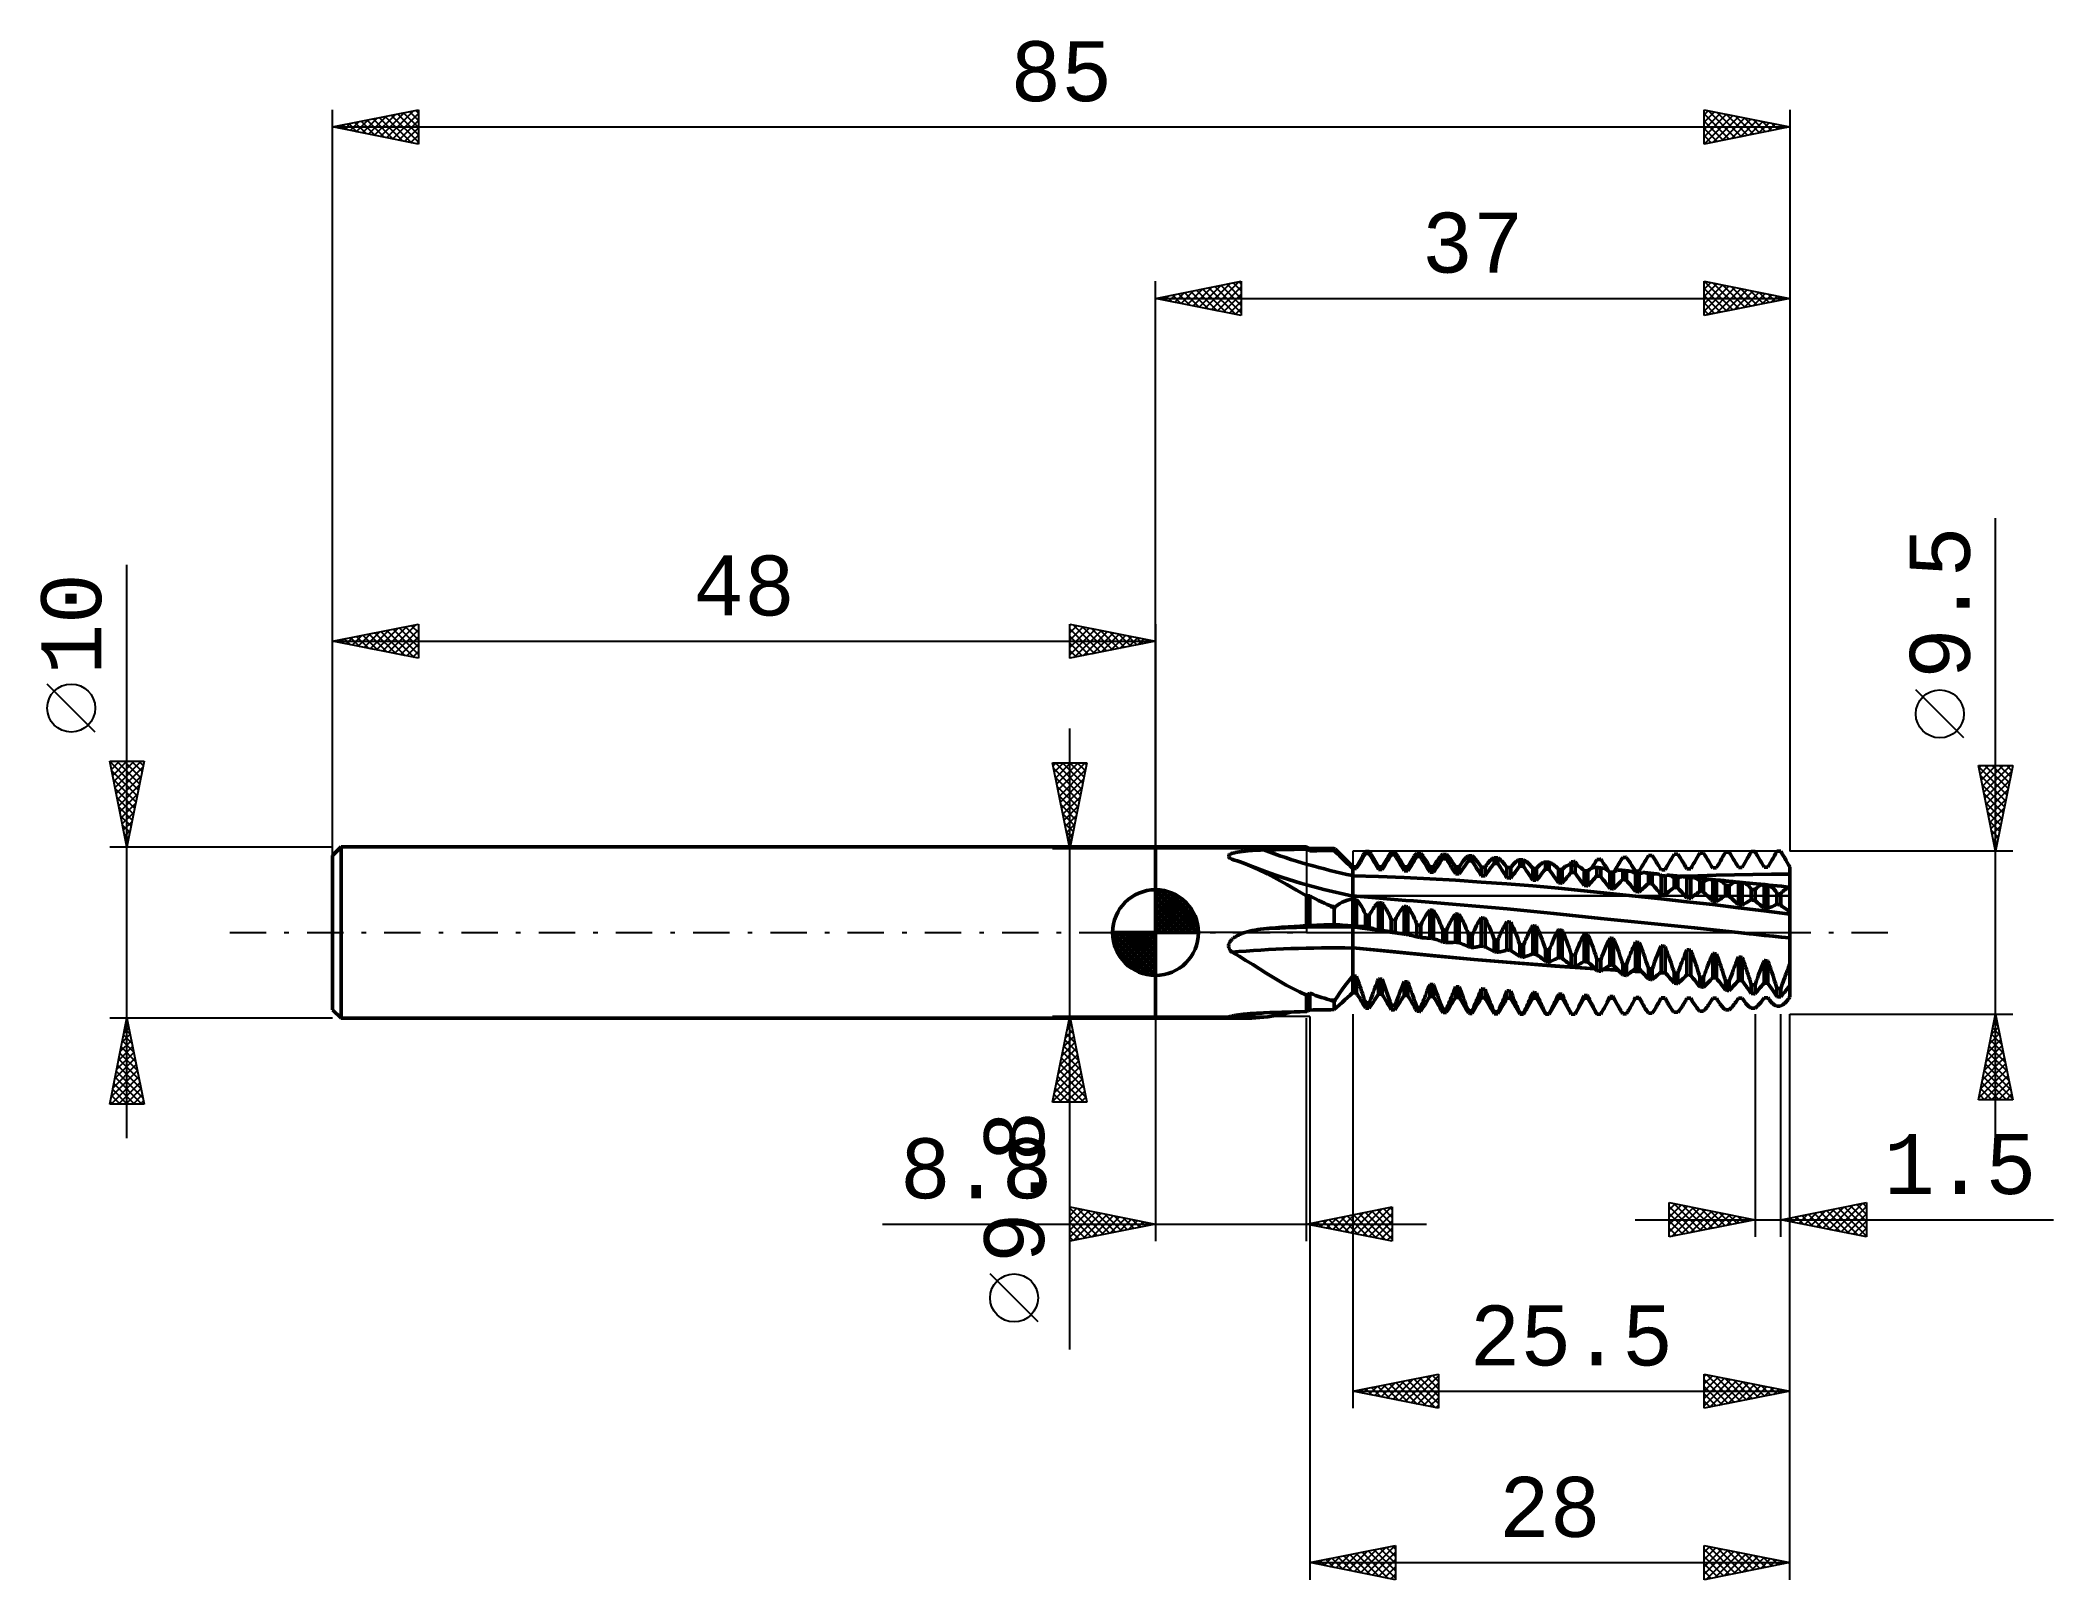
# Model space of a CAD drawing. Header units: millimetres. Extents: x -65 to 52, y -38 to 52.
import ezdxf
from ezdxf.enums import TextEntityAlignment as Align

# ---------------------------------------------------------------- set-up
doc = ezdxf.new("R2010")
doc.units = ezdxf.units.MM
doc.header["$LTSCALE"] = 5.3
doc.linetypes.add('LONGDASH_DASH', pattern=[0.85, 0.4, -0.2, 0.05, -0.2])
for name, color, linetype in [('1', 4, 'CONTINUOUS'), ('2', 7, 'CONTINUOUS'), ('4', 2, 'LONGDASH_DASH'), ('CUT', 1, 'CONTINUOUS'), ('NOCUT', 7, 'CONTINUOUS'), ('SK1', 4, 'CONTINUOUS'), ('SK2', 7, 'CONTINUOUS'), ('SK4', 2, 'LONGDASH_DASH')]:
    doc.layers.add(name, color=color, linetype=linetype)
doc.styles.get("Standard").update_dxf_attribs({"font": 'Monospac821 BT'})

msp = doc.modelspace()

# ---------------------------------------------------------------- texts
at = {"layer": '2', "color": 7, "linetype": 'CONTINUOUS', "lineweight": 25}
for s, p in [('37', (18.5, 38.5)), ('8.8', (-10.46, -15.5)), ('1.5', (46.93, -15.25)), ('25.5', (24.25, -25.25)), ('28', (23, -35.25))]:
    msp.add_text(s, height=3.5, dxfattribs=at).set_placement(p, align=Align.CENTER)
msp.add_text('9.5', height=3.5, rotation=90, dxfattribs=at).set_placement((47.5, 19.24), align=Align.CENTER)
at = {"layer": 'SK2', "color": 7, "linetype": 'CONTINUOUS', "lineweight": 25}
for s, p in [('85', (-5.5, 48.5)), ('48', (-24, 18.5))]:
    msp.add_text(s, height=3.5, dxfattribs=at).set_placement(p, align=Align.CENTER)
for s, p in [('10', (-61.5, 18)), ('9.8', (-6.5, -14.84))]:
    msp.add_text(s, height=3.5, rotation=90, dxfattribs=at).set_placement(p, align=Align.CENTER)

# ---------------------------------------------------------------- linework, layer by layer
at = {"layer": '1', "color": 4, "linetype": 'CONTINUOUS', "lineweight": 50}
for p, q in [((0, 5), (8.8, 5)), ((0, -5), (0, 5)), ((4.74, 4.69), (4.8, 4.7)), ((4.8, 4.7), (4.86, 4.71)), ((4.86, 4.71), (4.93, 4.72)), ((4.93, 4.72), (5, 4.73)), ((5, 4.73), (5.07, 4.74)), ((5.07, 4.74), (5.14, 4.75)), ((5.14, 4.75), (5.22, 4.76)), ((5.22, 4.76), (5.3, 4.77)), ((5.3, 4.77), (5.38, 4.77)), ((5.38, 4.77), (5.46, 4.78)), ((5.46, 4.78), (5.55, 4.78)), ((5.55, 4.78), (5.64, 4.79)), ((5.64, 4.79), (5.73, 4.8)), ((5.73, 4.8), (5.82, 4.8)), ((5.82, 4.8), (5.91, 4.81)), ((5.91, 4.81), (6.01, 4.81)), ((6.01, 4.81), (6.11, 4.81)), ((6.11, 4.81), (6.21, 4.82)), ((6.21, 4.82), (6.31, 4.82)), ((6.31, 4.82), (6.66, 4.83)), ((6.66, 4.83), (7.02, 4.83)), ((7.02, 4.83), (7.37, 4.84)), ((7.37, 4.84), (7.73, 4.85)), ((7.73, 4.85), (8.09, 4.85)), ((8.09, 4.85), (8.44, 4.86)), ((8.44, 4.86), (8.8, 4.86)), ((9, 4.9), (8.8, 5)), ((8.8, 4.86), (8.8, 5)), ((8.83, 4.85), (8.8, 4.86)), ((8.87, 4.83), (8.83, 4.85)), ((8.9, 4.82), (8.87, 4.83)), ((8.93, 4.8), (8.9, 4.82)), ((8.97, 4.79), (8.93, 4.8)), ((9, 4.77), (8.97, 4.79)), ((9, 4.9), (10.25, 4.9)), ((9, 4.77), (9, 4.9)), ((9, 4.77), (9.2, 4.77)), ((9.2, 4.77), (9.41, 4.77)), ((9.41, 4.77), (9.61, 4.78)), ((9.61, 4.78), (9.82, 4.78)), ((9.82, 4.78), (10.02, 4.78)), ((10.02, 4.78), (10.23, 4.78)), ((10.23, 4.78), (10.43, 4.78)), ((10.28, 4.9), (10.25, 4.9)), ((10.31, 4.9), (10.28, 4.9)), ((10.34, 4.9), (10.31, 4.9)), ((10.37, 4.9), (10.34, 4.9)), ((10.4, 4.9), (10.37, 4.9)), ((10.43, 4.9), (10.4, 4.9)), ((10.44, 4.89), (10.43, 4.9)), ((10.43, 4.78), (10.43, 4.9)), ((10.58, 4.64), (10.43, 4.78)), ((10.44, 4.88), (10.44, 4.89)), ((10.45, 4.88), (10.44, 4.88)), ((10.46, 4.87), (10.45, 4.88)), ((10.47, 4.86), (10.46, 4.87)), ((10.46, 4.87), (10.46, 4.87)), ((10.47, 4.86), (10.47, 4.86)), ((10.47, 4.86), (10.47, 4.86)), ((10.48, 4.86), (10.47, 4.86)), ((10.47, 4.86), (10.47, 4.86)), ((10.47, 4.86), (10.47, 4.86)), ((10.47, 4.86), (10.47, 4.86)), ((11.5, 3.83), (10.48, 4.86)), ((12.22, 4.69), (12.25, 4.73)), ((12.28, 4.73), (12.25, 4.73)), ((12.25, 4.61), (12.25, 4.73)), ((12.31, 4.73), (12.28, 4.73)), ((12.34, 4.73), (12.31, 4.73)), ((12.38, 4.73), (12.34, 4.73)), ((12.41, 4.73), (12.38, 4.73)), ((12.44, 4.73), (12.41, 4.73)), ((12.47, 4.73), (12.44, 4.73)), ((12.5, 4.68), (12.47, 4.73)), ((12.47, 4.6), (12.47, 4.73)), ((34.67, 4.59), (34.75, 4.73)), ((34.75, 4.73), (34.78, 4.73)), ((34.78, 4.73), (34.81, 4.73)), ((34.81, 4.73), (34.84, 4.73)), ((34.84, 4.73), (34.88, 4.73)), ((34.88, 4.73), (34.91, 4.73)), ((34.91, 4.73), (34.94, 4.73)), ((34.94, 4.73), (34.97, 4.73)), ((35.04, 4.6), (34.97, 4.73)), ((36.17, 4.61), (36.25, 4.75)), ((36.25, 4.75), (36.28, 4.75)), ((36.28, 4.75), (36.31, 4.75)), ((36.31, 4.75), (36.34, 4.75)), ((36.34, 4.75), (36.38, 4.75)), ((36.38, 4.75), (36.41, 4.75)), ((36.41, 4.75), (36.44, 4.75)), ((36.44, 4.75), (36.47, 4.75)), ((36.54, 4.62), (36.47, 4.75)), ((4.26, 4.45), (4.27, 4.48)), ((4.27, 4.43), (4.26, 4.45)), ((4.27, 4.48), (4.28, 4.51)), ((4.28, 4.4), (4.27, 4.43)), ((4.28, 4.51), (4.3, 4.53)), ((4.31, 4.37), (4.28, 4.4)), ((4.3, 4.53), (4.33, 4.55)), ((4.33, 4.35), (4.31, 4.37)), ((4.33, 4.55), (4.36, 4.57)), ((4.37, 4.32), (4.33, 4.35)), ((4.36, 4.57), (4.4, 4.59)), ((4.41, 4.3), (4.37, 4.32)), ((4.4, 4.59), (4.44, 4.61)), ((4.45, 4.28), (4.41, 4.3)), ((4.44, 4.61), (4.49, 4.63)), ((4.61, 4.23), (4.45, 4.28)), ((4.49, 4.63), (4.53, 4.64)), ((4.53, 4.64), (4.58, 4.66)), ((4.58, 4.66), (4.63, 4.67)), ((4.77, 4.18), (4.61, 4.23)), ((4.63, 4.67), (4.69, 4.68)), ((4.69, 4.68), (4.74, 4.69)), ((4.93, 4.12), (4.77, 4.18)), ((5.09, 4.07), (4.93, 4.12)), ((5.24, 4.01), (5.09, 4.07)), ((5.39, 3.95), (5.24, 4.01)), ((5.97, 3.7), (5.39, 3.95)), ((6.45, 3.55), (5.39, 3.95)), ((6.54, 3.42), (5.97, 3.7)), ((7, 3.36), (6.45, 3.55)), ((10.74, 4.49), (10.58, 4.64)), ((10.89, 4.34), (10.74, 4.49)), ((11.04, 4.19), (10.89, 4.34)), ((11.19, 4.04), (11.04, 4.19)), ((11.35, 3.89), (11.19, 4.04)), ((11.5, 3.74), (11.35, 3.89)), ((11.5, 3.83), (11.5, 3.83)), ((11.5, 3.83), (11.72, 3.83)), ((11.5, 3.74), (11.5, 3.83)), ((11.5, 3.74), (11.5, 3.83)), ((11.5, 3.74), (11.5, 3.74)), ((11.5, 3.74), (11.5, 3.74)), ((11.5, 3.74), (11.5, 3.74)), ((11.53, 3.74), (11.5, 3.74)), ((11.5, 3.74), (11.5, 3.74)), ((11.5, 3.74), (11.5, 3.74)), ((11.5, 3.74), (11.5, 3.74)), ((11.5, 3.42), (11.5, 3.74)), ((11.5, 3.74), (11.5, 3.74)), ((11.5, 3.74), (11.5, 3.74)), ((11.5, 3.74), (11.5, 3.74)), ((11.5, 3.74), (11.5, 3.74)), ((11.5, 3.74), (11.5, 3.74)), ((11.5, 3.74), (11.5, 3.74)), ((11.56, 3.74), (11.53, 3.74)), ((11.59, 3.74), (11.56, 3.74)), ((11.63, 3.74), (11.59, 3.74)), ((11.66, 3.74), (11.63, 3.74)), ((11.69, 3.74), (11.66, 3.74)), ((11.72, 3.74), (11.69, 3.74)), ((11.72, 3.83), (12.09, 4.48)), ((11.72, 3.74), (11.79, 3.86)), ((11.72, 3.74), (11.72, 3.83)), ((11.79, 3.86), (11.87, 3.99)), ((11.87, 3.99), (11.95, 4.11)), ((11.95, 4.11), (12.02, 4.24)), ((12.02, 4.24), (12.1, 4.36)), ((12.09, 4.48), (12.12, 4.53)), ((12.1, 4.36), (12.17, 4.49)), ((12.12, 4.53), (12.15, 4.57)), ((12.15, 4.57), (12.17, 4.61)), ((12.17, 4.61), (12.2, 4.65)), ((12.17, 4.49), (12.25, 4.61)), ((12.2, 4.65), (12.22, 4.69)), ((12.28, 4.61), (12.25, 4.61)), ((12.31, 4.61), (12.28, 4.61)), ((12.34, 4.61), (12.31, 4.61)), ((12.38, 4.61), (12.34, 4.61)), ((12.41, 4.6), (12.38, 4.61)), ((12.44, 4.6), (12.41, 4.6)), ((12.47, 4.6), (12.44, 4.6)), ((12.54, 4.47), (12.47, 4.6)), ((12.53, 4.63), (12.5, 4.68)), ((12.57, 4.57), (12.53, 4.63)), ((12.62, 4.34), (12.54, 4.47)), ((12.6, 4.52), (12.57, 4.57)), ((12.64, 4.46), (12.6, 4.52)), ((12.7, 4.21), (12.62, 4.34)), ((12.67, 4.4), (12.64, 4.46)), ((13, 3.83), (12.67, 4.4)), ((12.77, 4.08), (12.7, 4.21)), ((12.85, 3.95), (12.77, 4.08)), ((12.92, 3.82), (12.85, 3.95)), ((13, 3.69), (12.92, 3.82)), ((13, 3.83), (13.22, 3.83)), ((13, 3.69), (13, 3.83)), ((13.03, 3.69), (13, 3.69)), ((13.06, 3.68), (13.03, 3.69)), ((13.09, 3.68), (13.06, 3.68)), ((13.13, 3.68), (13.09, 3.68)), ((13.16, 3.68), (13.13, 3.68)), ((13.19, 3.68), (13.16, 3.68)), ((13.22, 3.68), (13.19, 3.68)), ((13.22, 3.83), (13.49, 4.29)), ((13.22, 3.68), (13.22, 3.83)), ((13.22, 3.68), (13.3, 3.8)), ((13.3, 3.8), (13.37, 3.92)), ((13.37, 3.92), (13.45, 4.05)), ((13.45, 4.05), (13.52, 4.17)), ((13.49, 4.29), (13.53, 4.37)), ((13.52, 4.17), (13.6, 4.29)), ((13.53, 4.37), (13.58, 4.44)), ((13.58, 4.44), (13.62, 4.51)), ((13.6, 4.29), (13.67, 4.41)), ((13.62, 4.51), (13.66, 4.58)), ((13.66, 4.58), (13.71, 4.64)), ((13.67, 4.41), (13.75, 4.53)), ((13.71, 4.64), (13.75, 4.69)), ((13.78, 4.69), (13.75, 4.69)), ((13.75, 4.53), (13.75, 4.69)), ((13.78, 4.53), (13.75, 4.53)), ((13.81, 4.69), (13.78, 4.69)), ((13.81, 4.53), (13.78, 4.53)), ((13.84, 4.69), (13.81, 4.69)), ((13.84, 4.53), (13.81, 4.53)), ((13.88, 4.69), (13.84, 4.69)), ((13.88, 4.52), (13.84, 4.53)), ((13.91, 4.69), (13.88, 4.69)), ((13.91, 4.52), (13.88, 4.52)), ((13.94, 4.69), (13.91, 4.69)), ((13.94, 4.52), (13.91, 4.52)), ((13.97, 4.69), (13.94, 4.69)), ((13.97, 4.52), (13.94, 4.52)), ((14.02, 4.62), (13.97, 4.69)), ((13.97, 4.52), (13.97, 4.69)), ((14.04, 4.39), (13.97, 4.52)), ((14.07, 4.54), (14.02, 4.62)), ((14.12, 4.26), (14.04, 4.39)), ((14.13, 4.46), (14.07, 4.54)), ((14.2, 4.13), (14.12, 4.26)), ((14.18, 4.37), (14.13, 4.46)), ((14.24, 4.28), (14.18, 4.37)), ((14.27, 4), (14.2, 4.13)), ((14.3, 4.18), (14.24, 4.28)), ((14.35, 3.87), (14.27, 4)), ((14.5, 3.83), (14.3, 4.18)), ((14.42, 3.74), (14.35, 3.87)), ((14.5, 3.61), (14.42, 3.74)), ((14.5, 3.83), (14.72, 3.83)), ((14.5, 3.61), (14.5, 3.83)), ((14.53, 3.61), (14.5, 3.61)), ((14.56, 3.61), (14.53, 3.61)), ((14.59, 3.61), (14.56, 3.61)), ((14.63, 3.61), (14.59, 3.61)), ((14.66, 3.61), (14.63, 3.61)), ((14.69, 3.6), (14.66, 3.61)), ((14.72, 3.6), (14.69, 3.6)), ((14.72, 3.83), (14.88, 4.1)), ((14.72, 3.6), (14.72, 3.83)), ((14.72, 3.6), (14.79, 3.72)), ((14.79, 3.72), (14.87, 3.84)), ((14.87, 4.1), (14.93, 4.19)), ((14.87, 3.84), (14.95, 3.96)), ((14.93, 4.19), (14.99, 4.28)), ((14.95, 3.96), (15.02, 4.08)), ((14.99, 4.28), (15.04, 4.37)), ((15.02, 4.08), (15.1, 4.2)), ((15.04, 4.37), (15.09, 4.45)), ((15.09, 4.45), (15.15, 4.52)), ((15.1, 4.2), (15.17, 4.32)), ((15.15, 4.52), (15.2, 4.58)), ((15.17, 4.32), (15.25, 4.43)), ((15.2, 4.58), (15.25, 4.64)), ((15.28, 4.64), (15.25, 4.64)), ((15.25, 4.43), (15.25, 4.64)), ((15.28, 4.43), (15.25, 4.43)), ((15.31, 4.64), (15.28, 4.64)), ((15.31, 4.43), (15.28, 4.43)), ((15.34, 4.63), (15.31, 4.64)), ((15.34, 4.43), (15.31, 4.43)), ((15.38, 4.63), (15.34, 4.63)), ((15.38, 4.43), (15.34, 4.43)), ((15.41, 4.63), (15.38, 4.63)), ((15.41, 4.42), (15.38, 4.43)), ((15.44, 4.63), (15.41, 4.63)), ((15.44, 4.42), (15.41, 4.42)), ((15.47, 4.63), (15.44, 4.63)), ((15.47, 4.42), (15.44, 4.42)), ((15.52, 4.57), (15.47, 4.63)), ((15.47, 4.42), (15.47, 4.63)), ((15.54, 4.29), (15.47, 4.42)), ((15.56, 4.51), (15.52, 4.57)), ((15.62, 4.16), (15.54, 4.29)), ((15.61, 4.45), (15.56, 4.51)), ((15.66, 4.38), (15.61, 4.45)), ((15.7, 4.04), (15.62, 4.16)), ((15.71, 4.3), (15.66, 4.38)), ((15.77, 3.91), (15.7, 4.04)), ((15.77, 4.22), (15.71, 4.3)), ((15.82, 4.14), (15.77, 4.22)), ((15.85, 3.78), (15.77, 3.91)), ((15.87, 4.05), (15.82, 4.14)), ((15.92, 3.66), (15.85, 3.78)), ((15.92, 3.96), (15.87, 4.05)), ((16, 3.83), (15.92, 3.96)), ((16, 3.53), (15.92, 3.66)), ((16, 3.83), (16.22, 3.83)), ((16, 3.53), (16, 3.83)), ((16.03, 3.53), (16, 3.53)), ((16.06, 3.53), (16.03, 3.53)), ((16.09, 3.52), (16.06, 3.53)), ((16.13, 3.52), (16.09, 3.52)), ((16.22, 3.83), (16.27, 3.91)), ((16.22, 3.52), (16.22, 3.83)), ((16.22, 3.52), (16.29, 3.63)), ((16.27, 3.91), (16.32, 4.01)), ((16.29, 3.63), (16.37, 3.75)), ((16.32, 4.01), (16.38, 4.1)), ((16.37, 3.75), (16.45, 3.86)), ((16.38, 4.1), (16.44, 4.19)), ((16.44, 4.19), (16.49, 4.27)), ((16.45, 3.86), (16.52, 3.98)), ((16.49, 4.27), (16.55, 4.34)), ((16.52, 3.98), (16.6, 4.09)), ((16.55, 4.34), (16.6, 4.41)), ((16.6, 4.41), (16.65, 4.47)), ((16.6, 4.09), (16.67, 4.21)), ((16.65, 4.47), (16.7, 4.52)), ((16.67, 4.21), (16.75, 4.32)), ((16.7, 4.52), (16.75, 4.57)), ((16.78, 4.57), (16.75, 4.57)), ((16.75, 4.32), (16.75, 4.57)), ((16.78, 4.32), (16.75, 4.32)), ((16.81, 4.56), (16.78, 4.57)), ((16.81, 4.32), (16.78, 4.32)), ((16.84, 4.56), (16.81, 4.56)), ((16.84, 4.31), (16.81, 4.32)), ((16.88, 4.56), (16.84, 4.56)), ((16.88, 4.31), (16.84, 4.31)), ((16.91, 4.56), (16.88, 4.56)), ((16.91, 4.31), (16.88, 4.31)), ((16.94, 4.56), (16.91, 4.56)), ((16.94, 4.31), (16.91, 4.31)), ((16.97, 4.56), (16.94, 4.56)), ((16.97, 4.3), (16.94, 4.31)), ((17.01, 4.51), (16.97, 4.56)), ((16.97, 4.3), (16.97, 4.56)), ((17.04, 4.18), (16.97, 4.3)), ((17.06, 4.46), (17.01, 4.51)), ((17.12, 4.05), (17.04, 4.18)), ((17.11, 4.41), (17.06, 4.46)), ((17.15, 4.35), (17.11, 4.41)), ((17.2, 3.93), (17.12, 4.05)), ((17.2, 4.29), (17.15, 4.35)), ((17.25, 4.22), (17.2, 4.29)), ((17.27, 3.8), (17.2, 3.93)), ((17.3, 4.15), (17.25, 4.22)), ((17.35, 3.68), (17.27, 3.8)), ((17.35, 4.07), (17.3, 4.15)), ((17.4, 4), (17.35, 4.07)), ((17.42, 3.56), (17.35, 3.68)), ((17.45, 3.91), (17.4, 4)), ((17.5, 3.43), (17.42, 3.56)), ((17.5, 3.83), (17.45, 3.91)), ((17.53, 3.83), (17.5, 3.83)), ((17.5, 3.43), (17.5, 3.83)), ((17.56, 3.83), (17.53, 3.83)), ((17.59, 3.83), (17.56, 3.83)), ((17.63, 3.83), (17.59, 3.83)), ((17.66, 3.83), (17.63, 3.83)), ((17.69, 3.83), (17.66, 3.83)), ((17.72, 3.83), (17.69, 3.83)), ((17.72, 3.83), (17.77, 3.91)), ((17.72, 3.42), (17.72, 3.83)), ((17.72, 3.42), (17.79, 3.53)), ((17.77, 3.91), (17.82, 3.99)), ((17.79, 3.53), (17.87, 3.64)), ((17.82, 3.99), (17.87, 4.07)), ((17.87, 4.07), (17.92, 4.14)), ((17.87, 3.64), (17.95, 3.75)), ((17.92, 4.14), (17.97, 4.2)), ((17.95, 3.75), (18.02, 3.86)), ((17.97, 4.2), (18.02, 4.26)), ((18.02, 4.26), (18.07, 4.32)), ((18.02, 3.86), (18.1, 3.97)), ((18.07, 4.32), (18.11, 4.36)), ((18.1, 3.97), (18.17, 4.08)), ((18.11, 4.36), (18.16, 4.41)), ((18.16, 4.41), (18.21, 4.45)), ((18.17, 4.08), (18.25, 4.19)), ((18.21, 4.45), (18.25, 4.48)), ((18.28, 4.48), (18.25, 4.48)), ((18.25, 4.19), (18.25, 4.48)), ((18.28, 4.19), (18.25, 4.19)), ((18.31, 4.48), (18.28, 4.48)), ((18.31, 4.19), (18.28, 4.19)), ((18.34, 4.47), (18.31, 4.48)), ((18.34, 4.18), (18.31, 4.19)), ((18.38, 4.47), (18.34, 4.47)), ((18.38, 4.18), (18.34, 4.18)), ((18.41, 4.47), (18.38, 4.47)), ((18.41, 4.18), (18.38, 4.18)), ((18.44, 4.47), (18.41, 4.47)), ((18.44, 4.18), (18.41, 4.18)), ((18.47, 4.47), (18.44, 4.47)), ((18.47, 4.17), (18.44, 4.18)), ((18.51, 4.43), (18.47, 4.47)), ((18.47, 4.17), (18.47, 4.47)), ((18.54, 4.05), (18.47, 4.17)), ((18.56, 4.39), (18.51, 4.43)), ((18.62, 3.93), (18.54, 4.05)), ((18.61, 4.34), (18.56, 4.39)), ((18.65, 4.29), (18.61, 4.34)), ((18.7, 3.81), (18.62, 3.93)), ((18.7, 4.23), (18.65, 4.29)), ((18.75, 4.17), (18.7, 4.23)), ((18.77, 3.69), (18.7, 3.81)), ((18.8, 4.11), (18.75, 4.17)), ((18.85, 3.56), (18.77, 3.69)), ((18.85, 4.04), (18.8, 4.11)), ((18.9, 3.97), (18.85, 4.04)), ((18.92, 3.44), (18.85, 3.56)), ((18.95, 3.9), (18.9, 3.97)), ((19, 3.82), (18.95, 3.9)), ((19.03, 3.82), (19, 3.82)), ((19, 3.32), (19, 3.82)), ((19.06, 3.82), (19.03, 3.82)), ((19.09, 3.81), (19.06, 3.82)), ((19.13, 3.81), (19.09, 3.81)), ((19.16, 3.81), (19.13, 3.81)), ((19.19, 3.81), (19.16, 3.81)), ((19.22, 3.81), (19.19, 3.81)), ((19.22, 3.81), (19.27, 3.89)), ((19.22, 3.31), (19.22, 3.81)), ((19.27, 3.89), (19.32, 3.96)), ((19.32, 3.96), (19.37, 4.03)), ((19.37, 4.03), (19.42, 4.09)), ((19.37, 3.52), (19.45, 3.63)), ((19.42, 4.09), (19.47, 4.15)), ((19.45, 3.63), (19.52, 3.73)), ((19.47, 4.15), (19.52, 4.2)), ((19.52, 4.2), (19.57, 4.25)), ((19.52, 3.73), (19.6, 3.84)), ((19.57, 4.25), (19.61, 4.29)), ((19.6, 3.84), (19.67, 3.94)), ((19.61, 4.29), (19.66, 4.32)), ((19.66, 4.32), (19.71, 4.35)), ((19.67, 3.94), (19.75, 4.05)), ((19.71, 4.35), (19.75, 4.37)), ((19.78, 4.37), (19.75, 4.37)), ((19.75, 4.05), (19.75, 4.37)), ((19.78, 4.05), (19.75, 4.05)), ((19.81, 4.37), (19.78, 4.37)), ((19.81, 4.04), (19.78, 4.05)), ((19.84, 4.37), (19.81, 4.37)), ((19.84, 4.04), (19.81, 4.04)), ((19.88, 4.37), (19.84, 4.37)), ((19.88, 4.04), (19.84, 4.04)), ((19.91, 4.36), (19.88, 4.37)), ((19.91, 4.03), (19.88, 4.04)), ((19.94, 4.36), (19.91, 4.36)), ((19.94, 4.03), (19.91, 4.03)), ((19.97, 4.36), (19.94, 4.36)), ((19.97, 4.03), (19.94, 4.03)), ((20.01, 4.33), (19.97, 4.36)), ((19.97, 4.03), (19.97, 4.36)), ((20.04, 3.91), (19.97, 4.03)), ((20.06, 4.3), (20.01, 4.33)), ((20.12, 3.79), (20.04, 3.91)), ((20.11, 4.26), (20.06, 4.3)), ((20.15, 4.21), (20.11, 4.26)), ((20.2, 3.67), (20.12, 3.79)), ((20.2, 4.17), (20.15, 4.21)), ((20.25, 4.11), (20.2, 4.17)), ((20.27, 3.55), (20.2, 3.67)), ((20.3, 4.06), (20.25, 4.11)), ((20.35, 3.43), (20.27, 3.55)), ((20.35, 4), (20.3, 4.06)), ((20.4, 3.93), (20.35, 4)), ((20.45, 3.86), (20.4, 3.93)), ((20.5, 3.79), (20.45, 3.86)), ((20.53, 3.79), (20.5, 3.79)), ((20.5, 3.2), (20.5, 3.79)), ((20.56, 3.79), (20.53, 3.79)), ((20.59, 3.79), (20.56, 3.79)), ((20.63, 3.79), (20.59, 3.79)), ((20.66, 3.79), (20.63, 3.79)), ((20.69, 3.78), (20.66, 3.79)), ((20.72, 3.78), (20.69, 3.78)), ((20.72, 3.78), (20.77, 3.85)), ((20.72, 3.18), (20.72, 3.78)), ((20.77, 3.85), (20.82, 3.92)), ((20.82, 3.92), (20.87, 3.98)), ((20.87, 3.98), (20.92, 4.03)), ((20.92, 4.03), (20.97, 4.08)), ((20.95, 3.49), (21.02, 3.59)), ((20.97, 4.08), (21.02, 4.12)), ((21.02, 4.12), (21.07, 4.16)), ((21.02, 3.59), (21.1, 3.69)), ((21.07, 4.16), (21.11, 4.19)), ((21.1, 3.69), (21.17, 3.79)), ((21.11, 4.19), (21.16, 4.22)), ((21.16, 4.22), (21.21, 4.24)), ((21.17, 3.79), (21.25, 3.89)), ((21.21, 4.24), (21.25, 4.25)), ((21.28, 4.25), (21.25, 4.25)), ((21.25, 3.89), (21.25, 4.25)), ((21.28, 3.89), (21.25, 3.89)), ((21.31, 4.25), (21.28, 4.25)), ((21.31, 3.88), (21.28, 3.89)), ((21.34, 4.24), (21.31, 4.25)), ((21.34, 3.88), (21.31, 3.88)), ((21.38, 4.24), (21.34, 4.24)), ((21.38, 3.88), (21.34, 3.88)), ((21.41, 4.24), (21.38, 4.24)), ((21.41, 3.87), (21.38, 3.88)), ((21.44, 4.24), (21.41, 4.24)), ((21.44, 3.87), (21.41, 3.87)), ((21.47, 4.23), (21.44, 4.24)), ((21.47, 3.86), (21.44, 3.87)), ((21.51, 4.21), (21.47, 4.23)), ((21.47, 3.86), (21.47, 4.23)), ((21.54, 3.75), (21.47, 3.86)), ((21.56, 4.19), (21.51, 4.21)), ((21.62, 3.63), (21.54, 3.75)), ((21.61, 4.16), (21.56, 4.19)), ((21.65, 4.12), (21.61, 4.16)), ((21.7, 3.52), (21.62, 3.63)), ((21.7, 4.08), (21.65, 4.12)), ((21.75, 4.04), (21.7, 4.08)), ((21.8, 3.99), (21.75, 4.04)), ((21.85, 3.93), (21.8, 3.99)), ((21.9, 3.87), (21.85, 3.93)), ((21.95, 3.81), (21.9, 3.87)), ((22, 3.75), (21.95, 3.81)), ((22.03, 3.75), (22, 3.75)), ((22, 3.06), (22, 3.75)), ((22.06, 3.75), (22.03, 3.75)), ((22.09, 3.74), (22.06, 3.75)), ((22.13, 3.74), (22.09, 3.74)), ((22.16, 3.74), (22.13, 3.74)), ((22.19, 3.74), (22.16, 3.74)), ((22.22, 3.74), (22.19, 3.74)), ((22.22, 3.74), (22.27, 3.8)), ((22.22, 3.04), (22.22, 3.74)), ((22.27, 3.8), (22.32, 3.86)), ((22.32, 3.86), (22.37, 3.91)), ((22.37, 3.91), (22.42, 3.95)), ((22.42, 3.95), (22.47, 3.99)), ((22.47, 3.99), (22.52, 4.03)), ((22.52, 4.03), (22.57, 4.06)), ((22.52, 3.43), (22.6, 3.52)), ((22.57, 4.06), (22.61, 4.08)), ((22.6, 3.52), (22.67, 3.62)), ((22.61, 4.08), (22.66, 4.1)), ((22.66, 4.1), (22.71, 4.11)), ((22.67, 3.62), (22.75, 3.71)), ((22.71, 4.11), (22.75, 4.11)), ((22.78, 4.11), (22.75, 4.11)), ((22.75, 3.71), (22.75, 4.11)), ((22.78, 3.71), (22.75, 3.71)), ((22.81, 4.11), (22.78, 4.11)), ((22.81, 3.71), (22.78, 3.71)), ((22.84, 4.1), (22.81, 4.11)), ((22.84, 3.7), (22.81, 3.71)), ((22.88, 4.1), (22.84, 4.1)), ((22.88, 3.7), (22.84, 3.7)), ((22.91, 4.1), (22.88, 4.1)), ((22.91, 3.69), (22.88, 3.7)), ((22.94, 4.1), (22.91, 4.1)), ((22.94, 3.69), (22.91, 3.69)), ((22.97, 4.09), (22.94, 4.1)), ((22.97, 3.69), (22.94, 3.69)), ((23.01, 4.08), (22.97, 4.09)), ((22.97, 3.69), (22.97, 4.09)), ((23.04, 3.57), (22.97, 3.69)), ((23.06, 4.06), (23.01, 4.08)), ((23.12, 3.46), (23.04, 3.57)), ((23.11, 4.04), (23.06, 4.06)), ((23.15, 4.01), (23.11, 4.04)), ((23.2, 3.98), (23.15, 4.01)), ((23.25, 3.94), (23.2, 3.98)), ((23.3, 3.9), (23.25, 3.94)), ((23.35, 3.85), (23.3, 3.9)), ((23.4, 3.8), (23.35, 3.85)), ((23.45, 3.75), (23.4, 3.8)), ((23.5, 3.69), (23.45, 3.75)), ((23.53, 3.69), (23.5, 3.69)), ((23.5, 2.91), (23.5, 3.69)), ((23.56, 3.69), (23.53, 3.69)), ((23.59, 3.69), (23.56, 3.69)), ((23.63, 3.68), (23.59, 3.69)), ((23.66, 3.68), (23.63, 3.68)), ((23.69, 3.68), (23.66, 3.68)), ((23.72, 3.68), (23.69, 3.68)), ((23.72, 3.68), (23.81, 3.77)), ((23.72, 2.89), (23.72, 3.68)), ((23.81, 3.77), (23.9, 3.85)), ((23.9, 3.85), (23.99, 3.9)), ((23.99, 3.9), (24.07, 3.94)), ((24.07, 3.94), (24.16, 3.96)), ((24.15, 3.96), (24.16, 3.98)), ((24.16, 3.98), (24.18, 4.01)), ((24.16, 3.96), (24.24, 3.96)), ((24.18, 4.01), (24.2, 4.04)), ((24.2, 4.04), (24.22, 4.07)), ((24.22, 4.07), (24.23, 4.09)), ((24.23, 4.09), (24.25, 4.12)), ((24.25, 3.96), (24.24, 3.96)), ((24.24, 3.96), (24.24, 3.96)), ((24.24, 3.96), (24.24, 3.96)), ((24.24, 3.96), (24.24, 3.96)), ((24.28, 3.95), (24.24, 3.96)), ((24.25, 4.12), (24.28, 4.12)), ((24.25, 3.96), (24.25, 3.96)), ((24.25, 3.96), (24.25, 3.96)), ((24.28, 3.95), (24.25, 3.96)), ((24.25, 3.52), (24.25, 3.96)), ((24.28, 4.12), (24.31, 4.13)), ((24.31, 3.95), (24.28, 3.95)), ((24.32, 3.95), (24.28, 3.95)), ((24.31, 4.13), (24.34, 4.13)), ((24.34, 3.95), (24.31, 3.95)), ((24.37, 3.94), (24.32, 3.95)), ((24.34, 4.13), (24.37, 4.13)), ((24.37, 3.94), (24.34, 3.95)), ((24.37, 4.13), (24.41, 4.14)), ((24.4, 3.94), (24.37, 3.94)), ((24.41, 3.94), (24.37, 3.94)), ((24.44, 3.94), (24.4, 3.94)), ((24.41, 4.14), (24.44, 4.14)), ((24.45, 3.93), (24.41, 3.94)), ((24.44, 4.14), (24.47, 4.14)), ((24.47, 3.93), (24.44, 3.94)), ((24.49, 3.93), (24.45, 3.93)), ((24.5, 4.1), (24.47, 4.14)), ((24.48, 3.93), (24.47, 3.93)), ((24.47, 3.93), (24.47, 3.93)), ((24.47, 3.49), (24.47, 3.93)), ((24.49, 3.93), (24.48, 3.93)), ((24.48, 3.93), (24.48, 3.93)), ((24.57, 3.91), (24.49, 3.93)), ((24.49, 3.93), (24.49, 3.93)), ((24.49, 3.93), (24.49, 3.93)), ((24.53, 4.06), (24.5, 4.1)), ((24.56, 4.01), (24.53, 4.06)), ((24.59, 3.97), (24.56, 4.01)), ((24.65, 3.88), (24.57, 3.91)), ((24.62, 3.93), (24.59, 3.97)), ((24.65, 3.88), (24.62, 3.93)), ((24.74, 3.84), (24.65, 3.88)), ((24.82, 3.78), (24.74, 3.84)), ((24.91, 3.7), (24.82, 3.78)), ((25, 3.62), (24.91, 3.7)), ((25.03, 3.62), (25, 3.62)), ((25, 2.75), (25, 3.62)), ((25.06, 3.61), (25.03, 3.62)), ((25.09, 3.61), (25.06, 3.61)), ((25.13, 3.61), (25.09, 3.61)), ((25.16, 3.61), (25.13, 3.61)), ((25.19, 3.61), (25.16, 3.61)), ((25.22, 3.61), (25.19, 3.61)), ((25.22, 3.61), (25.27, 3.65)), ((25.22, 2.73), (25.22, 3.61)), ((25.27, 3.65), (25.32, 3.69)), ((25.32, 3.69), (25.38, 3.72)), ((25.38, 3.72), (25.43, 3.75)), ((25.43, 3.75), (25.48, 3.77)), ((25.44, 3.76), (25.49, 3.84)), ((25.48, 3.77), (25.53, 3.79)), ((25.49, 3.84), (25.54, 3.93)), ((25.53, 3.79), (25.57, 3.8)), ((25.54, 3.93), (25.6, 4.01)), ((25.57, 3.8), (25.62, 3.8)), ((25.6, 4.01), (25.65, 4.09)), ((25.67, 3.8), (25.62, 3.8)), ((25.65, 4.09), (25.7, 4.18)), ((25.68, 3.8), (25.67, 3.8)), ((25.72, 3.8), (25.67, 3.8)), ((25.7, 3.8), (25.68, 3.8)), ((25.7, 4.18), (25.75, 4.26)), ((25.71, 3.8), (25.7, 3.8)), ((25.72, 3.79), (25.71, 3.8)), ((25.77, 3.79), (25.72, 3.8)), ((25.74, 3.79), (25.72, 3.79)), ((25.75, 3.78), (25.74, 3.79)), ((25.75, 4.26), (25.78, 4.26)), ((25.78, 3.78), (25.75, 3.78)), ((25.75, 3.31), (25.75, 3.78)), ((25.82, 3.79), (25.77, 3.79)), ((25.78, 4.26), (25.81, 4.27)), ((25.81, 3.78), (25.78, 3.78)), ((25.81, 4.27), (25.84, 4.27)), ((25.84, 3.77), (25.81, 3.78)), ((25.87, 3.78), (25.82, 3.79)), ((25.84, 4.27), (25.88, 4.27)), ((25.88, 3.77), (25.84, 3.77)), ((25.92, 3.78), (25.87, 3.78)), ((25.88, 4.27), (25.91, 4.27)), ((25.91, 3.76), (25.88, 3.77)), ((25.91, 4.27), (25.94, 4.28)), ((25.94, 3.76), (25.91, 3.76)), ((25.97, 3.77), (25.92, 3.78)), ((25.94, 4.28), (25.97, 4.28)), ((25.97, 3.76), (25.94, 3.76)), ((26.05, 4.17), (25.97, 4.28)), ((26.02, 3.76), (25.97, 3.77)), ((25.97, 3.76), (25.99, 3.76)), ((25.97, 3.28), (25.97, 3.76)), ((25.99, 3.76), (26, 3.76)), ((26, 3.76), (26.02, 3.76)), ((26.07, 3.76), (26.02, 3.76)), ((26.04, 3.76), (26.02, 3.76)), ((26.05, 3.76), (26.04, 3.76)), ((26.12, 4.05), (26.05, 4.17)), ((26.07, 3.76), (26.05, 3.76)), ((26.14, 3.75), (26.07, 3.76)), ((26.2, 3.94), (26.12, 4.05)), ((26.21, 3.72), (26.14, 3.75)), ((26.28, 3.83), (26.2, 3.94)), ((26.28, 3.69), (26.21, 3.72)), ((26.35, 3.71), (26.28, 3.83)), ((26.35, 3.65), (26.28, 3.69)), ((26.43, 3.6), (26.35, 3.71)), ((26.43, 3.59), (26.35, 3.65)), ((26.5, 3.53), (26.43, 3.59)), ((26.53, 3.53), (26.5, 3.53)), ((26.5, 2.58), (26.5, 3.53)), ((26.56, 3.53), (26.53, 3.53)), ((26.59, 3.53), (26.56, 3.53)), ((26.63, 3.53), (26.59, 3.53)), ((26.66, 3.52), (26.63, 3.53)), ((26.72, 3.52), (26.78, 3.56)), ((26.74, 3.53), (26.82, 3.67)), ((26.78, 3.56), (26.83, 3.59)), ((26.82, 3.67), (26.91, 3.81)), ((26.83, 3.59), (26.89, 3.62)), ((26.89, 3.62), (26.94, 3.63)), ((26.91, 3.81), (26.99, 3.96)), ((26.94, 3.63), (26.99, 3.65)), ((26.99, 3.96), (27.08, 4.1)), ((26.99, 3.65), (27.05, 3.65)), ((27.1, 3.65), (27.05, 3.65)), ((27.08, 4.1), (27.16, 4.24)), ((27.12, 3.65), (27.1, 3.65)), ((27.16, 3.64), (27.1, 3.65)), ((27.15, 3.64), (27.12, 3.65)), ((27.18, 3.63), (27.15, 3.64)), ((27.16, 4.24), (27.25, 4.38)), ((27.22, 3.64), (27.16, 3.64)), ((27.2, 3.62), (27.18, 3.63)), ((27.23, 3.61), (27.2, 3.62)), ((27.27, 3.63), (27.22, 3.64)), ((27.25, 3.6), (27.23, 3.61)), ((27.25, 4.38), (27.28, 4.38)), ((27.28, 3.6), (27.25, 3.6)), ((27.25, 3.1), (27.25, 3.6)), ((27.33, 3.62), (27.27, 3.63)), ((27.28, 4.38), (27.31, 4.39)), ((27.31, 3.59), (27.28, 3.6)), ((27.31, 4.39), (27.34, 4.39)), ((27.34, 3.59), (27.31, 3.59)), ((27.39, 3.62), (27.33, 3.62)), ((27.34, 4.39), (27.38, 4.39)), ((27.38, 3.58), (27.34, 3.59)), ((27.38, 4.39), (27.41, 4.39)), ((27.41, 3.58), (27.38, 3.58)), ((27.45, 3.61), (27.39, 3.62)), ((27.41, 4.39), (27.44, 4.4)), ((27.44, 3.58), (27.41, 3.58)), ((27.44, 4.4), (27.47, 4.4)), ((27.47, 3.57), (27.44, 3.58)), ((27.51, 3.61), (27.45, 3.61)), ((27.54, 4.28), (27.47, 4.4)), ((27.47, 3.57), (27.5, 3.58)), ((27.47, 3.06), (27.47, 3.57)), ((27.5, 3.58), (27.53, 3.59)), ((27.57, 3.6), (27.51, 3.61)), ((27.53, 3.59), (27.56, 3.59)), ((27.62, 4.17), (27.54, 4.28)), ((27.56, 3.59), (27.59, 3.59)), ((27.65, 3.59), (27.57, 3.6)), ((27.62, 3.59), (27.59, 3.59)), ((27.7, 4.05), (27.62, 4.17)), ((27.65, 3.59), (27.62, 3.59)), ((27.71, 3.58), (27.65, 3.59)), ((27.77, 3.93), (27.7, 4.05)), ((27.76, 3.57), (27.71, 3.58)), ((27.82, 3.54), (27.76, 3.57)), ((27.85, 3.82), (27.77, 3.93)), ((27.88, 3.51), (27.82, 3.54)), ((27.92, 3.7), (27.85, 3.82)), ((28, 3.58), (27.92, 3.7)), ((28, 3.58), (28.03, 3.58)), ((28.03, 3.58), (28.06, 3.58)), ((28.06, 3.58), (28.09, 3.58)), ((28.09, 3.58), (28.13, 3.59)), ((28.13, 3.59), (28.16, 3.59)), ((28.16, 3.59), (28.19, 3.59)), ((28.19, 3.59), (28.22, 3.59)), ((28.22, 3.59), (28.29, 3.72)), ((28.29, 3.72), (28.37, 3.85)), ((28.37, 3.85), (28.45, 3.97)), ((28.45, 3.97), (28.52, 4.1)), ((28.52, 4.1), (28.6, 4.23)), ((28.6, 4.23), (28.67, 4.36)), ((28.67, 4.36), (28.75, 4.49)), ((28.75, 4.49), (28.78, 4.49)), ((28.78, 4.49), (28.81, 4.49)), ((28.81, 4.49), (28.84, 4.49)), ((28.84, 4.49), (28.88, 4.49)), ((28.88, 4.49), (28.91, 4.5)), ((28.91, 4.5), (28.94, 4.5)), ((28.94, 4.5), (28.97, 4.5)), ((29.04, 4.38), (28.97, 4.5)), ((29.12, 4.26), (29.04, 4.38)), ((29.2, 4.14), (29.12, 4.26)), ((29.27, 4.02), (29.2, 4.14)), ((29.35, 3.9), (29.27, 4.02)), ((29.42, 3.78), (29.35, 3.9)), ((29.5, 3.65), (29.42, 3.78)), ((29.5, 3.65), (29.53, 3.66)), ((29.53, 3.66), (29.56, 3.66)), ((29.56, 3.66), (29.59, 3.66)), ((29.59, 3.66), (29.63, 3.66)), ((29.63, 3.66), (29.66, 3.66)), ((29.66, 3.66), (29.69, 3.66)), ((29.69, 3.66), (29.72, 3.66)), ((29.72, 3.66), (29.79, 3.79)), ((29.79, 3.79), (29.87, 3.92)), ((29.87, 3.92), (29.95, 4.05)), ((29.95, 4.05), (30.02, 4.18)), ((30.02, 4.18), (30.1, 4.31)), ((30.1, 4.31), (30.17, 4.44)), ((30.17, 4.44), (30.25, 4.57)), ((30.25, 4.57), (30.28, 4.57)), ((30.28, 4.57), (30.31, 4.57)), ((30.31, 4.57), (30.34, 4.58)), ((30.34, 4.58), (30.38, 4.58)), ((30.38, 4.58), (30.41, 4.58)), ((30.41, 4.58), (30.44, 4.58)), ((30.44, 4.58), (30.47, 4.58)), ((30.54, 4.46), (30.47, 4.58)), ((30.62, 4.34), (30.54, 4.46)), ((30.7, 4.21), (30.62, 4.34)), ((30.77, 4.09), (30.7, 4.21)), ((30.85, 3.97), (30.77, 4.09)), ((30.92, 3.84), (30.85, 3.97)), ((31, 3.72), (30.92, 3.84)), ((31, 3.72), (31.03, 3.72)), ((31.03, 3.72), (31.06, 3.72)), ((31.06, 3.72), (31.09, 3.72)), ((31.09, 3.72), (31.13, 3.72)), ((31.13, 3.72), (31.16, 3.72)), ((31.16, 3.72), (31.19, 3.72)), ((31.19, 3.72), (31.22, 3.72)), ((31.22, 3.72), (31.29, 3.85)), ((31.29, 3.85), (31.37, 3.99)), ((31.37, 3.99), (31.45, 4.12)), ((31.45, 4.12), (31.52, 4.25)), ((31.52, 4.25), (31.6, 4.38)), ((31.6, 4.38), (31.67, 4.51)), ((31.67, 4.51), (31.75, 4.64)), ((31.75, 4.64), (31.78, 4.64)), ((31.78, 4.64), (31.81, 4.64)), ((31.81, 4.64), (31.84, 4.64)), ((31.84, 4.64), (31.88, 4.64)), ((31.88, 4.64), (31.91, 4.65)), ((31.91, 4.65), (31.94, 4.65)), ((31.94, 4.65), (31.97, 4.65)), ((32.04, 4.52), (31.97, 4.65)), ((32.12, 4.4), (32.04, 4.52)), ((32.2, 4.27), (32.12, 4.4)), ((32.27, 4.14), (32.2, 4.27)), ((32.35, 4.02), (32.27, 4.14)), ((32.42, 3.89), (32.35, 4.02)), ((32.5, 3.76), (32.42, 3.89)), ((32.5, 3.76), (32.53, 3.77)), ((32.53, 3.77), (32.56, 3.77)), ((32.56, 3.77), (32.59, 3.77)), ((32.59, 3.77), (32.63, 3.77)), ((32.63, 3.77), (32.66, 3.77)), ((32.66, 3.77), (32.69, 3.77)), ((32.69, 3.77), (32.72, 3.77)), ((32.72, 3.77), (32.79, 3.9)), ((32.79, 3.9), (32.87, 4.03)), ((32.87, 4.03), (32.95, 4.16)), ((32.95, 4.16), (33.02, 4.3)), ((33.02, 4.3), (33.1, 4.43)), ((33.1, 4.43), (33.17, 4.56)), ((33.17, 4.56), (33.25, 4.69)), ((33.25, 4.69), (33.28, 4.69)), ((33.28, 4.69), (33.31, 4.69)), ((33.31, 4.69), (33.34, 4.69)), ((33.34, 4.69), (33.38, 4.69)), ((33.38, 4.69), (33.41, 4.7)), ((33.41, 4.7), (33.44, 4.7)), ((33.44, 4.7), (33.47, 4.7)), ((33.54, 4.57), (33.47, 4.7)), ((33.62, 4.44), (33.54, 4.57)), ((33.7, 4.31), (33.62, 4.44)), ((33.77, 4.19), (33.7, 4.31)), ((33.85, 4.06), (33.77, 4.19)), ((33.92, 3.93), (33.85, 4.06)), ((34, 3.8), (33.92, 3.93)), ((34, 3.8), (34.03, 3.8)), ((34.03, 3.8), (34.06, 3.8)), ((34.06, 3.8), (34.09, 3.8)), ((34.09, 3.8), (34.13, 3.8)), ((34.13, 3.8), (34.16, 3.8)), ((34.16, 3.8), (34.19, 3.8)), ((34.19, 3.8), (34.22, 3.8)), ((34.22, 3.8), (34.29, 3.94)), ((34.29, 3.94), (34.37, 4.07)), ((34.37, 4.07), (34.45, 4.2)), ((34.45, 4.2), (34.52, 4.33)), ((34.52, 4.33), (34.6, 4.46)), ((34.6, 4.46), (34.67, 4.59)), ((35.12, 4.47), (35.04, 4.6)), ((35.2, 4.34), (35.12, 4.47)), ((35.27, 4.21), (35.2, 4.34)), ((35.35, 4.08), (35.27, 4.21)), ((35.42, 3.95), (35.35, 4.08)), ((35.5, 3.82), (35.42, 3.95)), ((35.5, 3.82), (35.53, 3.82)), ((35.53, 3.82), (35.56, 3.82)), ((35.56, 3.82), (35.59, 3.82)), ((35.59, 3.82), (35.63, 3.82)), ((35.63, 3.82), (35.66, 3.82)), ((35.66, 3.82), (35.69, 3.82)), ((35.69, 3.82), (35.72, 3.82)), ((35.72, 3.82), (35.79, 3.96)), ((35.79, 3.96), (35.87, 4.09)), ((35.87, 4.09), (35.95, 4.22)), ((35.95, 4.22), (36.02, 4.35)), ((36.02, 4.35), (36.1, 4.48)), ((36.1, 4.48), (36.17, 4.61)), ((36.62, 4.49), (36.54, 4.62)), ((36.7, 4.36), (36.62, 4.49)), ((36.77, 4.22), (36.7, 4.36)), ((36.85, 4.09), (36.77, 4.22)), ((36.92, 3.96), (36.85, 4.09)), ((37, 3.83), (36.92, 3.96)), ((37, -3.08), (37, 3.83)), ((7.1, 3.11), (6.54, 3.42)), ((7.4, 3.22), (7, 3.36)), ((7.66, 2.8), (7.1, 3.11)), ((8.46, 2.89), (7.4, 3.22)), ((8.22, 2.47), (7.66, 2.8)), ((8.8, 2.14), (8.22, 2.47)), ((9.82, 2.52), (8.46, 2.89)), ((11.5, 2.13), (9.82, 2.52)), ((11.5, 0.35), (11.5, 3.42)), ((13, 3.27), (11.5, 3.32)), ((14.5, 3.21), (13, 3.27)), ((16, 3.13), (14.5, 3.21)), ((17.5, 3.05), (16, 3.13)), ((16.16, 3.52), (16.13, 3.52)), ((16.19, 3.52), (16.16, 3.52)), ((16.22, 3.52), (16.19, 3.52)), ((17.53, 3.43), (17.5, 3.43)), ((19, 2.95), (17.5, 3.05)), ((17.56, 3.43), (17.53, 3.43)), ((17.59, 3.43), (17.56, 3.43)), ((17.63, 3.42), (17.59, 3.43)), ((17.66, 3.42), (17.63, 3.42)), ((17.69, 3.42), (17.66, 3.42)), ((17.72, 3.42), (17.69, 3.42)), ((19, 3.32), (18.92, 3.44)), ((19.03, 3.32), (19, 3.32)), ((20.5, 2.84), (19, 2.95)), ((19.06, 3.32), (19.03, 3.32)), ((19.09, 3.32), (19.06, 3.32)), ((19.13, 3.31), (19.09, 3.32)), ((19.16, 3.31), (19.13, 3.31)), ((19.19, 3.31), (19.16, 3.31)), ((19.22, 3.31), (19.19, 3.31)), ((19.22, 3.31), (19.29, 3.41)), ((19.29, 3.41), (19.37, 3.52)), ((20.42, 3.32), (20.35, 3.43)), ((20.5, 3.2), (20.42, 3.32)), ((20.53, 3.2), (20.5, 3.2)), ((22, 2.72), (20.5, 2.84)), ((20.56, 3.19), (20.53, 3.2)), ((20.59, 3.19), (20.56, 3.19)), ((20.63, 3.19), (20.59, 3.19)), ((20.66, 3.19), (20.63, 3.19)), ((20.69, 3.18), (20.66, 3.19)), ((20.72, 3.18), (20.69, 3.18)), ((20.72, 3.18), (20.79, 3.28)), ((20.79, 3.28), (20.87, 3.39)), ((20.87, 3.39), (20.95, 3.49)), ((21.77, 3.4), (21.7, 3.52)), ((21.85, 3.29), (21.77, 3.4)), ((21.92, 3.18), (21.85, 3.29)), ((22, 3.06), (21.92, 3.18)), ((22.03, 3.06), (22, 3.06)), ((23.5, 2.59), (22, 2.72)), ((22.06, 3.06), (22.03, 3.06)), ((22.09, 3.05), (22.06, 3.06)), ((22.13, 3.05), (22.09, 3.05)), ((22.16, 3.05), (22.13, 3.05)), ((22.19, 3.05), (22.16, 3.05)), ((22.22, 3.04), (22.19, 3.05)), ((22.22, 3.04), (22.29, 3.14)), ((22.29, 3.14), (22.37, 3.24)), ((22.37, 3.24), (22.45, 3.33)), ((22.45, 3.33), (22.52, 3.43)), ((23.2, 3.35), (23.12, 3.46)), ((23.27, 3.24), (23.2, 3.35)), ((23.35, 3.13), (23.27, 3.24)), ((23.42, 3.02), (23.35, 3.13)), ((23.5, 2.91), (23.42, 3.02)), ((23.53, 2.91), (23.5, 2.91)), ((25, 2.44), (23.5, 2.59)), ((23.56, 2.91), (23.53, 2.91)), ((23.59, 2.9), (23.56, 2.91)), ((23.63, 2.9), (23.59, 2.9)), ((23.66, 2.9), (23.63, 2.9)), ((23.69, 2.89), (23.66, 2.9)), ((23.72, 2.89), (23.69, 2.89)), ((23.72, 2.89), (23.8, 2.98)), ((23.8, 2.98), (23.87, 3.07)), ((23.87, 3.07), (23.95, 3.16)), ((23.95, 3.16), (24.02, 3.25)), ((24.02, 3.25), (24.1, 3.34)), ((24.1, 3.34), (24.17, 3.43)), ((24.17, 3.43), (24.25, 3.52)), ((24.28, 3.52), (24.25, 3.52)), ((24.31, 3.51), (24.28, 3.52)), ((24.34, 3.51), (24.31, 3.51)), ((24.37, 3.5), (24.34, 3.51)), ((24.41, 3.5), (24.37, 3.5)), ((24.44, 3.49), (24.41, 3.5)), ((24.47, 3.49), (24.44, 3.49)), ((24.54, 3.38), (24.47, 3.49)), ((24.62, 3.28), (24.54, 3.38)), ((24.7, 3.17), (24.62, 3.28)), ((24.77, 3.06), (24.7, 3.17)), ((24.85, 2.96), (24.77, 3.06)), ((24.92, 2.86), (24.85, 2.96)), ((25, 2.75), (24.92, 2.86)), ((25.03, 2.75), (25, 2.75)), ((26.5, 2.29), (25, 2.44)), ((25.06, 2.74), (25.03, 2.75)), ((25.09, 2.74), (25.06, 2.74)), ((25.13, 2.74), (25.09, 2.74)), ((25.16, 2.73), (25.13, 2.74)), ((25.19, 2.73), (25.16, 2.73)), ((25.22, 2.73), (25.19, 2.73)), ((25.22, 2.73), (25.29, 2.81)), ((25.29, 2.81), (25.37, 2.9)), ((25.37, 2.9), (25.45, 2.98)), ((25.45, 2.98), (25.52, 3.07)), ((25.52, 3.07), (25.6, 3.15)), ((25.6, 3.15), (25.67, 3.23)), ((25.67, 3.23), (25.75, 3.31)), ((25.78, 3.31), (25.75, 3.31)), ((25.81, 3.3), (25.78, 3.31)), ((25.84, 3.3), (25.81, 3.3)), ((25.88, 3.29), (25.84, 3.3)), ((25.91, 3.29), (25.88, 3.29)), ((25.94, 3.29), (25.91, 3.29)), ((25.97, 3.28), (25.94, 3.29)), ((26.04, 3.18), (25.97, 3.28)), ((26.12, 3.08), (26.04, 3.18)), ((26.2, 2.98), (26.12, 3.08)), ((26.27, 2.88), (26.2, 2.98)), ((26.35, 2.78), (26.27, 2.88)), ((26.42, 2.68), (26.35, 2.78)), ((26.5, 2.58), (26.42, 2.68)), ((26.53, 2.58), (26.5, 2.58)), ((26.56, 2.57), (26.53, 2.58)), ((26.59, 2.57), (26.56, 2.57)), ((26.63, 2.57), (26.59, 2.57)), ((26.66, 2.56), (26.63, 2.57)), ((26.69, 3.52), (26.66, 3.52)), ((26.69, 2.56), (26.66, 2.56)), ((26.72, 3.52), (26.69, 3.52)), ((26.72, 2.56), (26.69, 2.56)), ((26.72, 2.56), (26.72, 3.52)), ((26.72, 2.56), (26.79, 2.63)), ((26.79, 2.63), (26.87, 2.71)), ((26.87, 2.71), (26.95, 2.79)), ((26.95, 2.79), (27.02, 2.87)), ((27.02, 2.87), (27.1, 2.94)), ((27.1, 2.94), (27.17, 3.02)), ((27.17, 3.02), (27.25, 3.1)), ((27.28, 3.09), (27.25, 3.1)), ((27.31, 3.09), (27.28, 3.09)), ((27.34, 3.08), (27.31, 3.09)), ((27.38, 3.08), (27.34, 3.08)), ((27.41, 3.07), (27.38, 3.08)), ((27.44, 3.07), (27.41, 3.07)), ((27.47, 3.06), (27.44, 3.07)), ((27.54, 2.97), (27.47, 3.06)), ((27.62, 2.87), (27.54, 2.97)), ((27.7, 2.78), (27.62, 2.87)), ((27.77, 2.68), (27.7, 2.78)), ((27.85, 2.59), (27.77, 2.68)), ((27.92, 2.5), (27.85, 2.59)), ((27.94, 3.48), (27.88, 3.51)), ((28, 2.4), (27.92, 2.5)), ((28, 3.44), (27.94, 3.48)), ((28.03, 3.43), (28, 3.44)), ((28, 2.4), (28, 3.44)), ((28.03, 2.4), (28, 2.4)), ((28.06, 3.43), (28.03, 3.43)), ((28.06, 2.4), (28.03, 2.4)), ((28.09, 3.43), (28.06, 3.43)), ((28.09, 2.39), (28.06, 2.4)), ((28.13, 3.43), (28.09, 3.43)), ((28.13, 2.39), (28.09, 2.39)), ((28.16, 3.43), (28.13, 3.43)), ((28.16, 2.38), (28.13, 2.39)), ((28.19, 3.42), (28.16, 3.43)), ((28.19, 2.38), (28.16, 2.38)), ((28.22, 3.42), (28.19, 3.42)), ((28.22, 2.38), (28.19, 2.38)), ((28.22, 3.42), (28.27, 3.45)), ((28.22, 2.38), (28.22, 3.42)), ((28.22, 2.38), (28.29, 2.45)), ((28.27, 3.45), (28.32, 3.47)), ((28.29, 2.45), (28.37, 2.52)), ((28.32, 3.47), (28.38, 3.49)), ((28.37, 2.52), (28.45, 2.59)), ((28.38, 3.49), (28.43, 3.5)), ((28.43, 3.5), (28.48, 3.5)), ((28.45, 2.59), (28.52, 2.66)), ((28.53, 3.5), (28.48, 3.5)), ((28.52, 2.66), (28.6, 2.73)), ((28.56, 3.49), (28.53, 3.5)), ((28.61, 3.49), (28.53, 3.5)), ((28.6, 3.48), (28.56, 3.49)), ((28.64, 3.47), (28.6, 3.48)), ((28.6, 2.73), (28.67, 2.8)), ((28.7, 3.48), (28.61, 3.49)), ((28.68, 3.45), (28.64, 3.47)), ((28.67, 2.8), (28.75, 2.87)), ((28.71, 3.43), (28.68, 3.45)), ((28.79, 3.47), (28.7, 3.48)), ((28.75, 3.41), (28.71, 3.43)), ((28.78, 3.4), (28.75, 3.41)), ((28.75, 2.87), (28.75, 3.41)), ((28.78, 2.87), (28.75, 2.87)), ((28.81, 3.4), (28.78, 3.4)), ((28.81, 2.86), (28.78, 2.87)), ((28.88, 3.46), (28.79, 3.47)), ((28.84, 3.39), (28.81, 3.4)), ((28.84, 2.86), (28.81, 2.86)), ((28.88, 3.39), (28.84, 3.39)), ((28.88, 2.85), (28.84, 2.86)), ((28.97, 3.45), (28.88, 3.46)), ((28.91, 3.38), (28.88, 3.39)), ((28.91, 2.85), (28.88, 2.85)), ((28.94, 3.38), (28.91, 3.38)), ((28.94, 2.84), (28.91, 2.85)), ((28.97, 3.38), (28.94, 3.38)), ((28.97, 2.84), (28.94, 2.84)), ((29.05, 3.44), (28.97, 3.45)), ((28.97, 3.38), (29.01, 3.4)), ((28.97, 2.84), (28.97, 3.38)), ((29.04, 2.75), (28.97, 2.84)), ((29.01, 3.4), (29.05, 3.41)), ((29.12, 2.66), (29.04, 2.75)), ((29.14, 3.43), (29.05, 3.44)), ((29.05, 3.41), (29.1, 3.42)), ((29.1, 3.42), (29.14, 3.43)), ((29.2, 2.57), (29.12, 2.66)), ((29.23, 3.42), (29.14, 3.43)), ((29.14, 3.43), (29.18, 3.43)), ((29.23, 3.42), (29.18, 3.43)), ((29.27, 2.48), (29.2, 2.57)), ((29.27, 3.42), (29.23, 3.42)), ((29.32, 3.41), (29.27, 3.42)), ((29.35, 2.39), (29.27, 2.48)), ((29.36, 3.39), (29.32, 3.41)), ((29.42, 2.31), (29.35, 2.39)), ((29.41, 3.38), (29.36, 3.39)), ((29.45, 3.35), (29.41, 3.38)), ((29.5, 3.33), (29.45, 3.35)), ((29.53, 3.33), (29.5, 3.33)), ((29.5, 2.22), (29.5, 3.33)), ((29.56, 3.32), (29.53, 3.33)), ((29.59, 3.32), (29.56, 3.32)), ((29.63, 3.32), (29.59, 3.32)), ((29.66, 3.32), (29.63, 3.32)), ((29.69, 3.31), (29.66, 3.32)), ((29.72, 3.31), (29.69, 3.31)), ((29.72, 3.31), (29.76, 3.33)), ((29.72, 2.19), (29.72, 3.31)), ((29.76, 3.33), (29.8, 3.34)), ((29.8, 3.34), (29.84, 3.35)), ((29.84, 3.35), (29.88, 3.35)), ((29.87, 2.32), (29.95, 2.39)), ((29.88, 3.35), (29.92, 3.35)), ((29.95, 3.35), (29.92, 3.35)), ((30.01, 3.34), (29.95, 3.35)), ((30.06, 3.34), (29.95, 3.35)), ((29.95, 2.39), (30.02, 2.45)), ((30.06, 3.33), (30.01, 3.34)), ((30.02, 2.45), (30.1, 2.52)), ((30.17, 3.33), (30.06, 3.34)), ((30.11, 3.3), (30.06, 3.33)), ((30.1, 2.52), (30.17, 2.58)), ((30.15, 3.28), (30.11, 3.3)), ((30.2, 3.24), (30.15, 3.28)), ((30.27, 3.32), (30.17, 3.33)), ((30.17, 2.58), (30.25, 2.64)), ((30.25, 3.2), (30.2, 3.24)), ((30.28, 3.2), (30.25, 3.2)), ((30.25, 2.64), (30.25, 3.2)), ((30.28, 2.64), (30.25, 2.64)), ((30.38, 3.31), (30.27, 3.32)), ((30.31, 3.19), (30.28, 3.2)), ((30.31, 2.63), (30.28, 2.64)), ((30.34, 3.19), (30.31, 3.19)), ((30.34, 2.63), (30.31, 2.63)), ((30.38, 3.18), (30.34, 3.19)), ((30.38, 2.62), (30.34, 2.63)), ((30.49, 3.3), (30.38, 3.31)), ((30.41, 3.18), (30.38, 3.18)), ((30.41, 2.62), (30.38, 2.62)), ((30.44, 3.18), (30.41, 3.18)), ((30.44, 2.61), (30.41, 2.62)), ((30.47, 3.17), (30.44, 3.18)), ((30.47, 2.61), (30.44, 2.61)), ((30.47, 3.17), (30.52, 3.2)), ((30.47, 2.61), (30.47, 3.17)), ((30.54, 2.52), (30.47, 2.61)), ((30.6, 3.28), (30.49, 3.3)), ((30.52, 3.2), (30.58, 3.23)), ((30.62, 2.44), (30.54, 2.52)), ((30.57, 3.29), (31.64, 3.32)), ((30.58, 3.23), (30.63, 3.25)), ((30.7, 3.27), (30.6, 3.28)), ((30.7, 2.36), (30.62, 2.44)), ((30.63, 3.25), (30.69, 3.26)), ((30.69, 3.26), (30.75, 3.27)), ((30.81, 3.26), (30.7, 3.27)), ((30.77, 2.27), (30.7, 2.36)), ((30.81, 3.26), (30.75, 3.27)), ((30.84, 3.26), (30.81, 3.26)), ((30.87, 3.25), (30.84, 3.26)), ((30.9, 3.24), (30.87, 3.25)), ((30.94, 3.23), (30.9, 3.24)), ((30.97, 3.22), (30.94, 3.23)), ((31, 3.21), (30.97, 3.22)), ((31.03, 3.21), (31, 3.21)), ((31, 2.03), (31, 3.21)), ((31.06, 3.2), (31.03, 3.21)), ((31.09, 3.2), (31.06, 3.2)), ((31.13, 3.2), (31.09, 3.2)), ((31.16, 3.2), (31.13, 3.2)), ((31.19, 3.19), (31.16, 3.2)), ((31.22, 3.19), (31.19, 3.19)), ((31.22, 3.19), (31.25, 3.2)), ((31.22, 2), (31.22, 3.19)), ((31.25, 3.2), (31.27, 3.2)), ((31.27, 3.2), (31.3, 3.21)), ((31.3, 3.21), (31.33, 3.21)), ((31.35, 3.21), (31.33, 3.21)), ((31.38, 3.2), (31.35, 3.21)), ((31.45, 3.19), (31.38, 3.2)), ((31.51, 3.19), (31.38, 3.2)), ((31.51, 3.17), (31.45, 3.19)), ((31.63, 3.18), (31.51, 3.19)), ((31.57, 3.14), (31.51, 3.17)), ((31.63, 3.1), (31.57, 3.14)), ((31.76, 3.17), (31.63, 3.18)), ((31.69, 3.05), (31.63, 3.1)), ((31.64, 3.32), (32.71, 3.35)), ((31.67, 2.35), (31.75, 2.4)), ((31.75, 2.99), (31.69, 3.05)), ((31.78, 2.98), (31.75, 2.99)), ((31.75, 2.4), (31.75, 2.99)), ((31.78, 2.4), (31.75, 2.4)), ((31.89, 3.15), (31.76, 3.17)), ((31.81, 2.98), (31.78, 2.98)), ((31.81, 2.39), (31.78, 2.4)), ((31.84, 2.98), (31.81, 2.98)), ((31.84, 2.39), (31.81, 2.39)), ((31.88, 2.97), (31.84, 2.98)), ((31.88, 2.38), (31.84, 2.39)), ((31.91, 2.97), (31.88, 2.97)), ((31.91, 2.38), (31.88, 2.38)), ((32.01, 3.14), (31.89, 3.15)), ((31.94, 2.96), (31.91, 2.97)), ((31.94, 2.37), (31.91, 2.38)), ((31.97, 2.96), (31.94, 2.96)), ((31.97, 2.37), (31.94, 2.37)), ((31.97, 2.96), (32.02, 3)), ((31.97, 2.37), (31.97, 2.96)), ((32.04, 2.29), (31.97, 2.37)), ((32.14, 3.13), (32.01, 3.14)), ((32.02, 3), (32.07, 3.03)), ((32.07, 3.03), (32.12, 3.06)), ((32.12, 3.06), (32.17, 3.08)), ((32.26, 3.12), (32.14, 3.13)), ((32.17, 3.08), (32.23, 3.09)), ((32.23, 3.09), (32.28, 3.1)), ((32.39, 3.1), (32.26, 3.12)), ((32.28, 3.1), (32.34, 3.11)), ((32.39, 3.1), (32.34, 3.11)), ((32.41, 3.1), (32.39, 3.1)), ((32.43, 3.1), (32.41, 3.1)), ((32.45, 3.1), (32.43, 3.1)), ((32.46, 3.09), (32.45, 3.1)), ((32.48, 3.09), (32.46, 3.09)), ((32.5, 3.08), (32.48, 3.09)), ((32.53, 3.08), (32.5, 3.08)), ((32.5, 1.84), (32.5, 3.08)), ((32.56, 3.08), (32.53, 3.08)), ((32.59, 3.07), (32.56, 3.08)), ((32.63, 3.07), (32.59, 3.07)), ((32.66, 3.07), (32.63, 3.07)), ((32.69, 3.06), (32.66, 3.07)), ((32.72, 3.06), (32.69, 3.06)), ((32.71, 3.35), (33.78, 3.37)), ((32.72, 3.06), (32.73, 3.06)), ((32.72, 1.81), (32.72, 3.06)), ((32.73, 3.06), (32.75, 3.06)), ((32.75, 3.06), (32.76, 3.06)), ((32.78, 3.06), (32.76, 3.06)), ((32.79, 3.06), (32.78, 3.06)), ((32.81, 3.06), (32.79, 3.06)), ((32.86, 3.05), (32.81, 3.06)), ((32.88, 3.06), (32.81, 3.06)), ((32.91, 3.04), (32.86, 3.05)), ((32.94, 3.05), (32.88, 3.06)), ((32.96, 3.02), (32.91, 3.04)), ((33.01, 3.04), (32.94, 3.05)), ((33.01, 2.99), (32.96, 3.02)), ((33.08, 3.03), (33.01, 3.04)), ((33.06, 2.96), (33.01, 2.99)), ((33.11, 2.92), (33.06, 2.96)), ((33.15, 3.03), (33.08, 3.03)), ((33.16, 2.87), (33.11, 2.92)), ((33.22, 3.02), (33.15, 3.03)), ((33.2, 2.82), (33.16, 2.87)), ((33.25, 2.77), (33.2, 2.82)), ((33.29, 3.01), (33.22, 3.02)), ((33.28, 2.76), (33.25, 2.77)), ((33.25, 2.16), (33.25, 2.77)), ((33.31, 2.76), (33.28, 2.76)), ((33.36, 3.01), (33.29, 3.01)), ((33.34, 2.75), (33.31, 2.76)), ((33.38, 2.75), (33.34, 2.75)), ((33.43, 3), (33.36, 3.01)), ((33.41, 2.74), (33.38, 2.75)), ((33.44, 2.74), (33.41, 2.74)), ((33.51, 2.99), (33.43, 3)), ((33.47, 2.73), (33.44, 2.74)), ((33.47, 2.73), (33.55, 2.81)), ((33.47, 2.12), (33.47, 2.73)), ((33.59, 2.98), (33.51, 2.99)), ((33.55, 2.81), (33.63, 2.86)), ((33.67, 2.98), (33.59, 2.98)), ((33.63, 2.86), (33.71, 2.91)), ((33.74, 2.97), (33.67, 2.98)), ((33.71, 2.91), (33.8, 2.94)), ((33.82, 2.96), (33.74, 2.97)), ((33.78, 3.37), (34.85, 3.39)), ((33.8, 2.94), (33.89, 2.95)), ((33.9, 2.95), (33.82, 2.96)), ((33.97, 2.95), (33.89, 2.95)), ((33.97, 2.95), (33.9, 2.95)), ((33.98, 2.95), (33.97, 2.95)), ((33.99, 2.95), (33.98, 2.95)), ((33.98, 2.95), (33.98, 2.95)), ((33.99, 2.94), (33.99, 2.95)), ((34, 2.94), (33.99, 2.94)), ((34, 2.94), (34, 2.94)), ((34.03, 2.94), (34, 2.94)), ((34, 1.64), (34, 2.94)), ((34.06, 2.94), (34.03, 2.94)), ((34.09, 2.93), (34.06, 2.94)), ((34.13, 2.93), (34.09, 2.93)), ((34.16, 2.93), (34.13, 2.93)), ((34.19, 2.93), (34.16, 2.93)), ((34.22, 2.92), (34.19, 2.93)), ((34.23, 2.92), (34.22, 2.92)), ((34.22, 2.92), (34.22, 2.92)), ((34.22, 2.92), (34.22, 2.92)), ((34.22, 1.61), (34.22, 2.92)), ((34.29, 2.91), (34.23, 2.92)), ((34.44, 2.9), (34.23, 2.92)), ((34.23, 2.92), (34.23, 2.92)), ((34.23, 2.92), (34.23, 2.92)), ((34.23, 2.92), (34.23, 2.92)), ((34.34, 2.9), (34.29, 2.91)), ((34.4, 2.88), (34.34, 2.9)), ((34.45, 2.85), (34.4, 2.88)), ((34.64, 2.88), (34.44, 2.9)), ((34.5, 2.81), (34.45, 2.85)), ((34.55, 2.77), (34.5, 2.81)), ((34.6, 2.72), (34.55, 2.77)), ((34.65, 2.67), (34.6, 2.72)), ((34.85, 2.86), (34.64, 2.88)), ((34.7, 2.6), (34.65, 2.67)), ((34.75, 2.54), (34.7, 2.6)), ((34.78, 2.53), (34.75, 2.54)), ((34.75, 1.91), (34.75, 2.54)), ((34.81, 2.53), (34.78, 2.53)), ((34.84, 2.52), (34.81, 2.53)), ((34.88, 2.52), (34.84, 2.52)), ((34.85, 3.39), (35.93, 3.4)), ((35.05, 2.84), (34.85, 2.86)), ((34.91, 2.51), (34.88, 2.52)), ((34.94, 2.51), (34.91, 2.51)), ((34.97, 2.5), (34.94, 2.51)), ((34.97, 2.5), (35.01, 2.55)), ((34.97, 1.87), (34.97, 2.5)), ((35.01, 2.55), (35.06, 2.6)), ((35.3, 2.82), (35.05, 2.84)), ((35.06, 2.6), (35.11, 2.64)), ((35.11, 2.64), (35.15, 2.68)), ((35.15, 2.68), (35.2, 2.71)), ((35.2, 2.71), (35.25, 2.74)), ((35.25, 2.74), (35.3, 2.76)), ((35.54, 2.8), (35.3, 2.82)), ((35.3, 2.76), (35.35, 2.77)), ((35.35, 2.77), (35.4, 2.79)), ((35.4, 2.79), (35.45, 2.79)), ((35.45, 2.79), (35.5, 2.8)), ((35.53, 2.79), (35.5, 2.8)), ((35.5, 1.43), (35.5, 2.8)), ((35.56, 2.79), (35.53, 2.79)), ((35.78, 2.77), (35.54, 2.8)), ((35.59, 2.79), (35.56, 2.79)), ((35.63, 2.78), (35.59, 2.79)), ((35.66, 2.78), (35.63, 2.78)), ((35.69, 2.78), (35.66, 2.78)), ((35.72, 2.77), (35.69, 2.78)), ((35.77, 2.76), (35.72, 2.77)), ((35.72, 1.4), (35.72, 2.77)), ((35.82, 2.74), (35.77, 2.76)), ((36.03, 2.75), (35.78, 2.77)), ((35.87, 2.71), (35.82, 2.74)), ((35.92, 2.68), (35.87, 2.71)), ((35.97, 2.64), (35.92, 2.68)), ((35.93, 3.4), (37, 3.4)), ((36.02, 2.6), (35.97, 2.64)), ((36.07, 2.55), (36.02, 2.6)), ((36.27, 2.72), (36.03, 2.75)), ((36.11, 2.49), (36.07, 2.55)), ((36.16, 2.43), (36.11, 2.49)), ((36.21, 2.37), (36.16, 2.43)), ((36.25, 2.3), (36.21, 2.37)), ((36.51, 2.7), (36.27, 2.72)), ((36.76, 2.67), (36.51, 2.7)), ((36.51, 2.32), (36.56, 2.37)), ((36.56, 2.37), (36.61, 2.42)), ((36.61, 2.42), (36.65, 2.46)), ((36.65, 2.46), (36.7, 2.5)), ((36.7, 2.5), (36.75, 2.53)), ((36.75, 2.53), (36.8, 2.56)), ((37, 2.65), (36.76, 2.67)), ((36.8, 2.56), (36.85, 2.59)), ((36.85, 2.59), (36.9, 2.61)), ((36.9, 2.61), (36.95, 2.62)), ((36.95, 2.62), (37, 2.63)), ((37, 3.4), (37, 3.4)), ((37, 3.4), (37, 3.4)), ((37, 3.4), (37, 3.4)), ((37, 3.4), (37, 3.4)), ((37, 3.4), (37, 3.4)), ((8.8, 2.14), (8.83, 2.14)), ((8.8, 0.41), (8.8, 2.14)), ((8.83, 2.14), (8.87, 2.14)), ((8.87, 2.14), (8.9, 2.14)), ((8.9, 2.14), (8.93, 2.14)), ((8.93, 2.14), (8.97, 2.14)), ((8.97, 2.14), (9, 2.14)), ((9.17, 2.05), (9, 2.14)), ((9, 0.41), (9, 2.14)), ((9.34, 1.97), (9.17, 2.05)), ((9.51, 1.88), (9.34, 1.97)), ((9.68, 1.8), (9.51, 1.88)), ((9.85, 1.72), (9.68, 1.8)), ((10.02, 1.64), (9.85, 1.72)), ((10.2, 1.56), (10.02, 1.64)), ((10.23, 1.53), (10.2, 1.56)), ((10.26, 1.51), (10.23, 1.53)), ((10.29, 1.49), (10.26, 1.51)), ((10.33, 1.46), (10.29, 1.49)), ((10.36, 1.44), (10.33, 1.46)), ((10.4, 1.42), (10.36, 1.44)), ((10.43, 1.4), (10.4, 1.42)), ((10.43, 1.4), (10.44, 1.42)), ((10.43, 0.47), (10.43, 1.4)), ((10.44, 1.43), (10.45, 1.44)), ((10.44, 1.42), (10.44, 1.43)), ((10.45, 1.44), (10.46, 1.45)), ((10.46, 1.47), (10.47, 1.48)), ((10.46, 1.45), (10.46, 1.47)), ((10.47, 1.5), (10.61, 1.6)), ((10.47, 1.48), (10.47, 1.5)), ((10.61, 1.6), (10.75, 1.69)), ((10.75, 1.69), (10.89, 1.77)), ((10.89, 1.77), (11.04, 1.84)), ((11.04, 1.84), (11.19, 1.89)), ((11.19, 1.89), (11.35, 1.94)), ((11.35, 1.94), (11.5, 1.97)), ((11.94, 2.11), (11.5, 2.14)), ((11.5, 1.96), (11.5, 1.96)), ((11.5, 1.96), (11.5, 1.96)), ((11.53, 1.95), (11.5, 1.96)), ((11.5, 1.96), (11.5, 1.96)), ((11.5, 1.96), (11.5, 1.96)), ((11.5, 1.96), (11.5, 1.96)), ((11.5, 0.39), (11.5, 1.96)), ((11.56, 1.95), (11.53, 1.95)), ((11.59, 1.95), (11.56, 1.95)), ((11.63, 1.94), (11.59, 1.95)), ((11.66, 1.94), (11.63, 1.94)), ((11.69, 1.93), (11.66, 1.94)), ((11.72, 1.93), (11.69, 1.93)), ((11.8, 1.84), (11.72, 1.93)), ((11.72, 0.35), (11.72, 1.93)), ((11.88, 1.74), (11.8, 1.84)), ((11.96, 1.62), (11.88, 1.74)), ((12.38, 2.07), (11.94, 2.11)), ((12.03, 1.5), (11.96, 1.62)), ((12.11, 1.36), (12.03, 1.5)), ((12.18, 1.21), (12.11, 1.36)), ((12.25, 1.05), (12.18, 1.21)), ((12.83, 2.03), (12.38, 2.07)), ((12.51, 1.09), (12.56, 1.18)), ((12.56, 1.18), (12.61, 1.26)), ((12.61, 1.26), (12.65, 1.33)), ((12.65, 1.33), (12.7, 1.41)), ((12.7, 1.41), (12.75, 1.47)), ((12.75, 1.47), (12.8, 1.54)), ((12.8, 1.54), (12.85, 1.6)), ((13.27, 1.99), (12.83, 2.03)), ((12.85, 1.6), (12.9, 1.65)), ((12.9, 1.65), (12.95, 1.7)), ((12.95, 1.7), (13, 1.75)), ((13.03, 1.75), (13, 1.75)), ((13, 0.15), (13, 1.75)), ((13.06, 1.74), (13.03, 1.75)), ((13.09, 1.74), (13.06, 1.74)), ((13.13, 1.73), (13.09, 1.74)), ((13.16, 1.73), (13.13, 1.73)), ((13.19, 1.72), (13.16, 1.73)), ((13.22, 1.72), (13.19, 1.72)), ((13.27, 1.66), (13.22, 1.72)), ((13.22, 0.12), (13.22, 1.72)), ((13.71, 1.95), (13.27, 1.99)), ((13.32, 1.59), (13.27, 1.66)), ((13.37, 1.51), (13.32, 1.59)), ((13.42, 1.43), (13.37, 1.51)), ((13.47, 1.35), (13.42, 1.43)), ((13.52, 1.26), (13.47, 1.35)), ((13.57, 1.17), (13.52, 1.26)), ((14.15, 1.92), (13.71, 1.95)), ((14.6, 1.88), (14.15, 1.92)), ((14.19, 1.12), (14.26, 1.24)), ((14.26, 1.24), (14.34, 1.35)), ((14.34, 1.35), (14.42, 1.45)), ((14.42, 1.45), (14.5, 1.53)), ((14.53, 1.53), (14.5, 1.53)), ((14.5, -0.09), (14.5, 1.53)), ((14.56, 1.52), (14.53, 1.53)), ((14.59, 1.52), (14.56, 1.52)), ((14.63, 1.52), (14.59, 1.52)), ((15.04, 1.85), (14.6, 1.88)), ((14.66, 1.51), (14.63, 1.52)), ((14.69, 1.51), (14.66, 1.51)), ((14.72, 1.5), (14.69, 1.51)), ((14.77, 1.43), (14.72, 1.5)), ((14.72, -0.12), (14.72, 1.5)), ((14.82, 1.36), (14.77, 1.43)), ((14.87, 1.27), (14.82, 1.36)), ((14.92, 1.19), (14.87, 1.27)), ((14.97, 1.1), (14.92, 1.19)), ((17.77, 1.62), (15.04, 1.85)), ((15.84, 1.11), (15.92, 1.22)), ((15.92, 1.22), (16, 1.31)), ((16.03, 1.31), (16, 1.31)), ((16, -0.32), (16, 1.31)), ((16.06, 1.31), (16.03, 1.31)), ((16.09, 1.3), (16.06, 1.31)), ((16.13, 1.3), (16.09, 1.3)), ((16.16, 1.29), (16.13, 1.3)), ((16.19, 1.29), (16.16, 1.29)), ((16.22, 1.28), (16.19, 1.29)), ((16.27, 1.2), (16.22, 1.28)), ((16.22, -0.36), (16.22, 1.28)), ((16.32, 1.12), (16.27, 1.2)), ((20.51, 1.38), (17.77, 1.62)), ((23.24, 1.12), (20.51, 1.38)), ((28, 2.13), (26.5, 2.29)), ((29.5, 1.97), (28, 2.13)), ((29.5, 2.22), (29.42, 2.31)), ((29.53, 2.22), (29.5, 2.22)), ((31, 1.8), (29.5, 1.97)), ((29.56, 2.21), (29.53, 2.22)), ((29.59, 2.21), (29.56, 2.21)), ((29.63, 2.2), (29.59, 2.21)), ((29.66, 2.2), (29.63, 2.2)), ((29.69, 2.2), (29.66, 2.2)), ((29.72, 2.19), (29.69, 2.2)), ((29.72, 2.19), (29.79, 2.26)), ((29.79, 2.26), (29.87, 2.32)), ((30.85, 2.19), (30.77, 2.27)), ((30.92, 2.11), (30.85, 2.19)), ((31, 2.03), (30.92, 2.11)), ((31.03, 2.03), (31, 2.03)), ((32.5, 1.63), (31, 1.8)), ((31.06, 2.02), (31.03, 2.03)), ((31.09, 2.02), (31.06, 2.02)), ((31.13, 2.01), (31.09, 2.02)), ((31.16, 2.01), (31.13, 2.01)), ((31.19, 2.01), (31.16, 2.01)), ((31.22, 2), (31.19, 2.01)), ((31.22, 2), (31.29, 2.06)), ((31.29, 2.06), (31.37, 2.12)), ((31.37, 2.12), (31.45, 2.18)), ((31.45, 2.18), (31.52, 2.24)), ((31.52, 2.24), (31.6, 2.29)), ((31.6, 2.29), (31.67, 2.35)), ((32.12, 2.21), (32.04, 2.29)), ((32.2, 2.14), (32.12, 2.21)), ((32.27, 2.06), (32.2, 2.14)), ((32.35, 1.98), (32.27, 2.06)), ((32.42, 1.91), (32.35, 1.98)), ((32.5, 1.84), (32.42, 1.91)), ((32.53, 1.83), (32.5, 1.84)), ((34, 1.45), (32.5, 1.63)), ((32.56, 1.83), (32.53, 1.83)), ((32.59, 1.82), (32.56, 1.83)), ((32.63, 1.82), (32.59, 1.82)), ((32.66, 1.82), (32.63, 1.82)), ((32.69, 1.81), (32.66, 1.82)), ((32.72, 1.81), (32.69, 1.81)), ((32.72, 1.81), (32.79, 1.86)), ((32.79, 1.86), (32.87, 1.91)), ((32.87, 1.91), (32.95, 1.96)), ((32.95, 1.96), (33.02, 2.01)), ((33.02, 2.01), (33.1, 2.06)), ((33.1, 2.06), (33.17, 2.11)), ((33.17, 2.11), (33.25, 2.16)), ((33.28, 2.15), (33.25, 2.16)), ((33.31, 2.15), (33.28, 2.15)), ((33.34, 2.14), (33.31, 2.15)), ((33.38, 2.14), (33.34, 2.14)), ((33.41, 2.13), (33.38, 2.14)), ((33.44, 2.13), (33.41, 2.13)), ((33.47, 2.12), (33.44, 2.13)), ((33.54, 2.05), (33.47, 2.12)), ((33.62, 1.98), (33.54, 2.05)), ((33.7, 1.91), (33.62, 1.98)), ((33.77, 1.84), (33.7, 1.91)), ((33.85, 1.77), (33.77, 1.84)), ((33.92, 1.7), (33.85, 1.77)), ((34, 1.64), (33.92, 1.7)), ((34.03, 1.63), (34, 1.64)), ((35.5, 1.27), (34, 1.45)), ((34.06, 1.63), (34.03, 1.63)), ((34.09, 1.62), (34.06, 1.63)), ((34.13, 1.62), (34.09, 1.62)), ((34.16, 1.62), (34.13, 1.62)), ((34.19, 1.61), (34.16, 1.62)), ((34.22, 1.61), (34.19, 1.61)), ((34.22, 1.61), (34.29, 1.65)), ((34.29, 1.65), (34.37, 1.7)), ((34.37, 1.7), (34.45, 1.74)), ((34.45, 1.74), (34.52, 1.78)), ((34.52, 1.78), (34.6, 1.83)), ((34.6, 1.83), (34.67, 1.87)), ((34.67, 1.87), (34.75, 1.91)), ((34.78, 1.9), (34.75, 1.91)), ((34.81, 1.9), (34.78, 1.9)), ((34.84, 1.89), (34.81, 1.9)), ((34.88, 1.89), (34.84, 1.89)), ((34.91, 1.88), (34.88, 1.89)), ((34.94, 1.88), (34.91, 1.88)), ((34.97, 1.87), (34.94, 1.88)), ((35.04, 1.81), (34.97, 1.87)), ((35.12, 1.74), (35.04, 1.81)), ((35.2, 1.68), (35.12, 1.74)), ((35.27, 1.62), (35.2, 1.68)), ((35.35, 1.55), (35.27, 1.62)), ((35.42, 1.49), (35.35, 1.55)), ((35.5, 1.43), (35.42, 1.49)), ((35.53, 1.43), (35.5, 1.43)), ((37, 1.07), (35.5, 1.27)), ((35.56, 1.42), (35.53, 1.43)), ((35.59, 1.42), (35.56, 1.42)), ((35.63, 1.41), (35.59, 1.42)), ((35.66, 1.41), (35.63, 1.41)), ((35.69, 1.41), (35.66, 1.41)), ((35.72, 1.4), (35.69, 1.41)), ((35.72, 1.4), (35.79, 1.44)), ((35.79, 1.44), (35.87, 1.48)), ((35.87, 1.48), (35.95, 1.51)), ((35.95, 1.51), (36.02, 1.55)), ((36.02, 1.55), (36.1, 1.58)), ((36.1, 1.58), (36.17, 1.62)), ((36.17, 1.62), (36.25, 1.65)), ((36.28, 2.29), (36.25, 2.3)), ((36.25, 1.65), (36.25, 2.3)), ((36.28, 1.64), (36.25, 1.65)), ((36.31, 2.28), (36.28, 2.29)), ((36.31, 1.64), (36.28, 1.64)), ((36.34, 2.28), (36.31, 2.28)), ((36.34, 1.63), (36.31, 1.64)), ((36.38, 2.27), (36.34, 2.28)), ((36.38, 1.63), (36.34, 1.63)), ((36.41, 2.27), (36.38, 2.27)), ((36.41, 1.62), (36.38, 1.63)), ((36.44, 2.26), (36.41, 2.27)), ((36.44, 1.61), (36.41, 1.62)), ((36.47, 2.26), (36.44, 2.26)), ((36.47, 1.61), (36.44, 1.61)), ((36.47, 2.26), (36.51, 2.32)), ((36.47, 1.61), (36.47, 2.26)), ((36.54, 1.55), (36.47, 1.61)), ((36.62, 1.49), (36.54, 1.55)), ((36.7, 1.43), (36.62, 1.49)), ((36.77, 1.38), (36.7, 1.43)), ((36.85, 1.32), (36.77, 1.38)), ((36.92, 1.27), (36.85, 1.32)), ((37, 1.21), (36.92, 1.27)), ((5.14, -0.02), (5.2, 0)), ((5.2, 0), (5.34, 0.04)), ((5.34, 0.04), (5.48, 0.08)), ((5.48, 0.08), (5.63, 0.12)), ((5.63, 0.12), (5.79, 0.15)), ((5.79, 0.15), (5.96, 0.18)), ((5.96, 0.18), (6.13, 0.2)), ((6.13, 0.2), (6.31, 0.22)), ((6.31, 0.22), (6.66, 0.25)), ((6.66, 0.25), (7.02, 0.28)), ((7.02, 0.28), (7.37, 0.31)), ((7.37, 0.31), (7.73, 0.34)), ((7.73, 0.34), (8.09, 0.36)), ((8.09, 0.36), (8.44, 0.38)), ((8.44, 0.38), (8.8, 0.41)), ((8.8, 0.41), (8.83, 0.41)), ((8.83, 0.41), (8.87, 0.41)), ((8.87, 0.41), (8.9, 0.41)), ((8.9, 0.41), (8.93, 0.41)), ((8.93, 0.41), (8.97, 0.41)), ((8.97, 0.41), (9, 0.41)), ((9, 0.41), (9.2, 0.42)), ((9.2, 0.42), (9.41, 0.43)), ((9.41, 0.43), (9.61, 0.44)), ((9.61, 0.44), (9.82, 0.45)), ((9.82, 0.45), (10.02, 0.45)), ((10.02, 0.45), (10.23, 0.46)), ((10.23, 0.46), (10.43, 0.47)), ((10.58, 0.46), (10.43, 0.47)), ((10.74, 0.45), (10.58, 0.46)), ((10.89, 0.44), (10.74, 0.45)), ((11.04, 0.42), (10.89, 0.44)), ((11.19, 0.41), (11.04, 0.42)), ((11.35, 0.4), (11.19, 0.41)), ((11.5, 0.39), (11.35, 0.4)), ((11.53, 0.38), (11.5, 0.39)), ((11.5, 0.39), (11.5, 0.39)), ((11.5, 0.39), (11.5, 0.39)), ((11.5, 0.39), (11.5, 0.39)), ((11.5, 0.39), (11.5, 0.39)), ((11.5, 0.34), (11.5, 0.35)), ((11.5, 0.35), (11.5, 0.35)), ((11.5, 0.35), (11.5, 0.35)), ((11.5, 0.35), (11.5, 0.35)), ((11.5, 0.35), (11.5, 0.35)), ((11.5, 0.35), (11.5, 0.35)), ((11.94, 0.28), (11.5, 0.34)), ((11.5, 0.34), (11.5, 0.34)), ((11.5, 0.33), (11.5, 0.34)), ((11.5, 0.34), (11.5, 0.34)), ((11.5, 0.32), (11.5, 0.33)), ((11.5, 0.3), (11.5, 0.32)), ((11.5, 0.29), (11.5, 0.3)), ((11.5, 0.27), (11.5, 0.29)), ((11.5, 0.25), (11.5, 0.27)), ((11.5, 0.23), (11.5, 0.25)), ((11.5, 0.2), (11.5, 0.23)), ((11.5, 0.18), (11.5, 0.2)), ((11.5, 0.15), (11.5, 0.18)), ((11.5, 0.12), (11.5, 0.15)), ((11.5, 0.09), (11.5, 0.12)), ((11.5, 0.06), (11.5, 0.09)), ((11.5, 0.02), (11.5, 0.06)), ((11.5, -0.01), (11.5, 0.02)), ((11.56, 0.38), (11.53, 0.38)), ((11.59, 0.37), (11.56, 0.38)), ((11.63, 0.37), (11.59, 0.37)), ((11.66, 0.36), (11.63, 0.37)), ((11.69, 0.36), (11.66, 0.36)), ((11.72, 0.35), (11.69, 0.36)), ((11.72, 0.35), (11.79, 0.36)), ((11.87, 0.35), (11.79, 0.36)), ((11.95, 0.35), (11.87, 0.35)), ((12.37, 0.22), (11.94, 0.28)), ((12.02, 0.35), (11.95, 0.35)), ((12.1, 0.35), (12.02, 0.35)), ((12.17, 0.35), (12.1, 0.35)), ((12.25, 0.34), (12.17, 0.35)), ((12.28, 1.04), (12.25, 1.05)), ((12.25, 0.34), (12.25, 1.05)), ((12.28, 0.34), (12.25, 0.34)), ((12.31, 1.03), (12.28, 1.04)), ((12.31, 0.33), (12.28, 0.34)), ((12.34, 1.03), (12.31, 1.03)), ((12.34, 0.32), (12.31, 0.33)), ((12.38, 1.02), (12.34, 1.03)), ((12.38, 0.32), (12.34, 0.32)), ((12.81, 0.16), (12.37, 0.22)), ((12.41, 1.02), (12.38, 1.02)), ((12.41, 0.31), (12.38, 0.32)), ((12.44, 1.01), (12.41, 1.02)), ((12.44, 0.3), (12.41, 0.31)), ((12.47, 1), (12.44, 1.01)), ((12.47, 0.3), (12.44, 0.3)), ((12.47, 1), (12.51, 1.09)), ((12.47, 0.3), (12.47, 1)), ((12.54, 0.28), (12.47, 0.3)), ((12.62, 0.25), (12.54, 0.28)), ((12.7, 0.23), (12.62, 0.25)), ((12.77, 0.21), (12.7, 0.23)), ((12.85, 0.19), (12.77, 0.21)), ((13.24, 0.1), (12.81, 0.16)), ((12.92, 0.17), (12.85, 0.19)), ((13, 0.15), (12.92, 0.17)), ((13.03, 0.15), (13, 0.15)), ((13.06, 0.14), (13.03, 0.15)), ((13.09, 0.14), (13.06, 0.14)), ((13.13, 0.13), (13.09, 0.14)), ((13.16, 0.13), (13.13, 0.13)), ((13.19, 0.12), (13.16, 0.13)), ((13.22, 0.12), (13.19, 0.12)), ((13.3, 0.11), (13.22, 0.12)), ((13.68, 0.03), (13.24, 0.1)), ((13.37, 0.1), (13.3, 0.11)), ((13.45, 0.09), (13.37, 0.1)), ((13.52, 0.08), (13.45, 0.09)), ((13.6, 0.07), (13.52, 0.08)), ((13.61, 1.07), (13.57, 1.17)), ((13.67, 0.06), (13.6, 0.07)), ((13.66, 0.97), (13.61, 1.07)), ((13.71, 0.86), (13.66, 0.97)), ((13.75, 0.05), (13.67, 0.06)), ((14.12, -0.03), (13.68, 0.03)), ((13.75, 0.75), (13.71, 0.86)), ((13.78, 0.75), (13.75, 0.75)), ((13.75, 0.05), (13.75, 0.75)), ((13.78, 0.04), (13.75, 0.05)), ((13.81, 0.74), (13.78, 0.75)), ((13.81, 0.03), (13.78, 0.04)), ((13.84, 0.74), (13.81, 0.74)), ((13.84, 0.03), (13.81, 0.03)), ((13.88, 0.73), (13.84, 0.74)), ((13.88, 0.02), (13.84, 0.03)), ((13.91, 0.72), (13.88, 0.73)), ((13.91, 0.01), (13.88, 0.02)), ((13.94, 0.72), (13.91, 0.72)), ((13.94, 0.01), (13.91, 0.01)), ((13.97, 0.71), (13.94, 0.72)), ((13.97, 0), (13.94, 0.01)), ((13.97, 0.71), (14.04, 0.86)), ((13.97, 0), (13.97, 0.71)), ((13.97, 0), (13.97, 0)), ((13.97, 0), (13.97, 0)), ((13.97, 0), (13.97, 0)), ((13.98, 0), (13.97, 0)), ((13.98, 0), (13.98, 0)), ((13.98, 0), (13.98, 0)), ((14, 0), (13.98, 0)), ((14.04, 0.86), (14.11, 1)), ((14.11, 1), (14.19, 1.12)), ((15.02, 1), (14.97, 1.1)), ((15.07, 0.9), (15.02, 1)), ((15.11, 0.8), (15.07, 0.9)), ((15.16, 0.69), (15.11, 0.8)), ((15.21, 0.58), (15.16, 0.69)), ((15.25, 0.46), (15.21, 0.58)), ((15.28, 0.46), (15.25, 0.46)), ((15.25, -0.25), (15.25, 0.46)), ((15.31, 0.45), (15.28, 0.46)), ((15.34, 0.44), (15.31, 0.45)), ((15.38, 0.44), (15.34, 0.44)), ((15.41, 0.43), (15.38, 0.44)), ((15.44, 0.43), (15.41, 0.43)), ((15.47, 0.42), (15.44, 0.43)), ((15.47, 0.42), (15.54, 0.58)), ((15.47, -0.29), (15.47, 0.42)), ((15.54, 0.58), (15.61, 0.72)), ((15.61, 0.72), (15.69, 0.86)), ((15.69, 0.86), (15.76, 0.99)), ((15.76, 0.99), (15.84, 1.11)), ((16.37, 1.03), (16.32, 1.12)), ((16.42, 0.94), (16.37, 1.03)), ((16.47, 0.84), (16.42, 0.94)), ((16.52, 0.74), (16.47, 0.84)), ((16.57, 0.63), (16.52, 0.74)), ((16.61, 0.52), (16.57, 0.63)), ((16.66, 0.41), (16.61, 0.52)), ((16.71, 0.29), (16.66, 0.41)), ((16.75, 0.17), (16.71, 0.29)), ((16.78, 0.17), (16.75, 0.17)), ((16.75, -0.54), (16.75, 0.17)), ((16.81, 0.16), (16.78, 0.17)), ((16.88, 0.15), (16.81, 0.16)), ((16.91, 0.14), (16.88, 0.15)), ((16.94, 0.14), (16.91, 0.14)), ((16.97, 0.13), (16.94, 0.14)), ((16.97, 0.13), (17.01, 0.23)), ((16.97, -0.58), (16.97, 0.13)), ((17.01, 0.23), (17.06, 0.34)), ((17.06, 0.34), (17.11, 0.44)), ((17.11, 0.44), (17.15, 0.53)), ((17.15, 0.53), (17.2, 0.62)), ((17.2, 0.62), (17.25, 0.71)), ((17.25, 0.71), (17.3, 0.8)), ((17.3, 0.8), (17.35, 0.88)), ((17.35, 0.88), (17.4, 0.95)), ((17.4, 0.95), (17.45, 1.02)), ((17.45, 1.02), (17.5, 1.09)), ((17.53, 1.09), (17.5, 1.09)), ((17.5, -0.56), (17.5, 1.09)), ((17.56, 1.08), (17.53, 1.09)), ((17.59, 1.08), (17.56, 1.08)), ((17.63, 1.07), (17.59, 1.08)), ((17.66, 1.07), (17.63, 1.07)), ((17.69, 1.06), (17.66, 1.07)), ((17.72, 1.06), (17.69, 1.06)), ((17.77, 0.98), (17.72, 1.06)), ((17.72, -0.59), (17.72, 1.06)), ((17.81, 0.9), (17.77, 0.98)), ((17.86, 0.81), (17.81, 0.9)), ((17.91, 0.72), (17.86, 0.81)), ((17.95, 0.63), (17.91, 0.72)), ((18, 0.53), (17.95, 0.63)), ((18.04, 0.43), (18, 0.53)), ((18.08, 0.33), (18.04, 0.43)), ((18.13, 0.22), (18.08, 0.33)), ((18.17, 0.11), (18.13, 0.22)), ((18.21, 0), (18.17, 0.11)), ((18.21, -0.02), (18.21, 0)), ((18.53, 0), (18.6, 0.14)), ((18.53, -0.02), (18.53, 0)), ((18.6, 0.14), (18.66, 0.28)), ((18.66, 0.28), (18.73, 0.41)), ((18.73, 0.41), (18.79, 0.54)), ((18.79, 0.54), (18.86, 0.65)), ((18.86, 0.65), (18.93, 0.76)), ((18.93, 0.76), (19, 0.87)), ((19.03, 0.86), (19, 0.87)), ((19, -0.79), (19, 0.87)), ((19.06, 0.86), (19.03, 0.86)), ((19.09, 0.85), (19.06, 0.86)), ((19.13, 0.85), (19.09, 0.85)), ((19.16, 0.84), (19.13, 0.85)), ((19.19, 0.84), (19.16, 0.84)), ((19.22, 0.83), (19.19, 0.84)), ((19.28, 0.73), (19.22, 0.83)), ((19.22, -0.82), (19.22, 0.83)), ((19.33, 0.62), (19.28, 0.73)), ((19.39, 0.51), (19.33, 0.62)), ((19.44, 0.39), (19.39, 0.51)), ((19.5, 0.26), (19.44, 0.39)), ((19.55, 0.13), (19.5, 0.26)), ((19.6, 0), (19.55, 0.13)), ((19.63, -0.06), (19.6, 0)), ((20.13, -0.06), (20.16, 0)), ((20.16, 0), (20.2, 0.1)), ((20.2, 0.1), (20.25, 0.2)), ((20.25, 0.2), (20.3, 0.29)), ((20.3, 0.29), (20.35, 0.39)), ((20.35, 0.39), (20.4, 0.47)), ((20.4, 0.47), (20.45, 0.56)), ((20.45, 0.56), (20.5, 0.64)), ((20.53, 0.63), (20.5, 0.64)), ((20.5, -1.01), (20.5, 0.64)), ((20.56, 0.63), (20.53, 0.63)), ((20.59, 0.62), (20.56, 0.63)), ((20.63, 0.62), (20.59, 0.62)), ((20.66, 0.61), (20.63, 0.62)), ((20.69, 0.61), (20.66, 0.61)), ((20.72, 0.6), (20.69, 0.61)), ((20.76, 0.52), (20.72, 0.6)), ((20.72, -1.05), (20.72, 0.6)), ((20.8, 0.44), (20.76, 0.52)), ((20.84, 0.36), (20.8, 0.44)), ((20.88, 0.27), (20.84, 0.36)), ((20.92, 0.18), (20.88, 0.27)), ((20.96, 0.09), (20.92, 0.18)), ((21, 0), (20.96, 0.09)), ((21.04, -0.09), (21, 0)), ((21.73, -0.1), (21.78, 0)), ((21.78, 0), (21.81, 0.06)), ((21.81, 0.06), (21.84, 0.12)), ((21.84, 0.12), (21.87, 0.18)), ((21.87, 0.18), (21.91, 0.24)), ((21.91, 0.24), (21.94, 0.29)), ((21.94, 0.29), (21.97, 0.35)), ((21.97, 0.35), (22, 0.4)), ((22.03, 0.4), (22, 0.4)), ((22, -1.24), (22, 0.4)), ((22.06, 0.39), (22.03, 0.4)), ((22.09, 0.39), (22.06, 0.39)), ((22.13, 0.38), (22.09, 0.39)), ((22.16, 0.38), (22.13, 0.38)), ((22.19, 0.37), (22.16, 0.38)), ((22.22, 0.37), (22.19, 0.37)), ((22.24, 0.32), (22.22, 0.37)), ((22.22, -1.27), (22.22, 0.37)), ((22.27, 0.27), (22.24, 0.32)), ((22.29, 0.22), (22.27, 0.27)), ((22.32, 0.16), (22.29, 0.22)), ((22.34, 0.11), (22.32, 0.16)), ((22.37, 0.06), (22.34, 0.11)), ((22.39, 0), (22.37, 0.06)), ((22.44, -0.13), (22.39, 0)), ((25.97, 0.83), (23.24, 1.12)), ((23.34, -0.13), (23.41, 0)), ((23.41, 0), (23.42, 0.02)), ((23.42, 0.02), (23.44, 0.05)), ((23.44, 0.05), (23.45, 0.07)), ((23.45, 0.07), (23.46, 0.1)), ((23.46, 0.1), (23.47, 0.12)), ((23.47, 0.12), (23.49, 0.14)), ((23.49, 0.14), (23.5, 0.16)), ((23.53, 0.16), (23.5, 0.16)), ((23.5, -1.46), (23.5, 0.16)), ((23.56, 0.15), (23.53, 0.16)), ((23.59, 0.15), (23.56, 0.15)), ((23.63, 0.14), (23.59, 0.15)), ((23.66, 0.14), (23.63, 0.14)), ((23.69, 0.13), (23.66, 0.14)), ((23.72, 0.13), (23.69, 0.13)), ((23.73, 0.11), (23.72, 0.13)), ((23.72, -1.5), (23.72, 0.13)), ((23.74, 0.09), (23.73, 0.11)), ((23.74, 0.07), (23.74, 0.09)), ((23.75, 0.06), (23.74, 0.07)), ((23.76, 0.04), (23.75, 0.06)), ((23.77, 0.02), (23.76, 0.04)), ((23.78, 0), (23.77, 0.02)), ((23.85, -0.16), (23.78, 0)), ((28.71, 0.55), (25.97, 0.83)), ((31.44, 0.27), (28.71, 0.55)), ((34.17, -0.02), (31.44, 0.27)), ((37, 1.07), (37, 1.07)), ((37, 1.07), (37, 1.07)), ((37, 1.07), (37, 1.07)), ((37, 1.07), (37, 1.07)), ((37, 1.07), (37, 1.07)), ((37, 1.07), (37, 1.07)), ((4.26, -0.75), (4.27, -0.7)), ((4.26, -0.79), (4.26, -0.75)), ((4.27, -0.84), (4.26, -0.79)), ((4.27, -0.7), (4.28, -0.66)), ((4.28, -0.88), (4.27, -0.84)), ((4.28, -0.66), (4.3, -0.61)), ((4.29, -0.92), (4.28, -0.88)), ((4.31, -0.96), (4.29, -0.92)), ((4.3, -0.61), (4.32, -0.57)), ((4.33, -1), (4.31, -0.96)), ((4.32, -0.57), (4.34, -0.53)), ((4.36, -1.04), (4.33, -1)), ((4.34, -0.53), (4.37, -0.5)), ((4.39, -1.08), (4.36, -1.04)), ((4.37, -0.5), (4.4, -0.46)), ((4.42, -1.11), (4.39, -1.08)), ((4.4, -0.46), (4.43, -0.42)), ((4.45, -1.14), (4.42, -1.11)), ((4.43, -0.42), (4.46, -0.39)), ((4.87, -1.38), (4.45, -1.14)), ((4.46, -0.39), (4.5, -0.36)), ((4.5, -0.36), (4.53, -0.33)), ((4.53, -0.33), (4.57, -0.3)), ((4.57, -0.3), (4.61, -0.28)), ((4.61, -0.28), (4.65, -0.25)), ((4.65, -0.25), (4.69, -0.22)), ((4.69, -0.22), (4.73, -0.2)), ((4.73, -0.2), (4.78, -0.17)), ((4.78, -0.17), (4.82, -0.15)), ((4.82, -0.15), (4.87, -0.13)), ((4.87, -0.13), (4.92, -0.11)), ((4.92, -0.11), (4.97, -0.08)), ((4.97, -0.08), (5.03, -0.06)), ((5.03, -0.06), (5.08, -0.04)), ((5.08, -0.04), (5.14, -0.02)), ((11.5, -0.05), (11.5, -0.01)), ((11.5, -0.09), (11.5, -0.05)), ((11.5, -0.13), (11.5, -0.09)), ((11.5, -0.17), (11.5, -0.13)), ((11.5, -0.22), (11.5, -0.17)), ((11.5, -0.26), (11.5, -0.22)), ((11.5, -0.31), (11.5, -0.26)), ((11.5, -0.35), (11.5, -0.31)), ((11.5, -0.4), (11.5, -0.35)), ((11.5, -0.44), (11.5, -0.4)), ((11.5, -0.49), (11.5, -0.44)), ((11.5, -0.54), (11.5, -0.49)), ((11.5, -0.59), (11.5, -0.54)), ((11.5, -0.64), (11.5, -0.59)), ((11.5, -0.69), (11.5, -0.64)), ((11.5, -0.73), (11.5, -0.69)), ((11.5, -0.78), (11.5, -0.73)), ((11.5, -0.83), (11.5, -0.78)), ((11.5, -0.88), (11.5, -0.83)), ((13.86, -1.12), (11.5, -0.88)), ((13.82, -1.11), (11.5, -0.88)), ((11.5, -1.04), (11.5, -0.88)), ((11.5, -0.88), (11.5, -0.88)), ((11.5, -0.88), (11.5, -0.88)), ((11.5, -0.88), (11.5, -0.88)), ((11.5, -0.88), (11.5, -0.88)), ((11.5, -0.88), (11.5, -0.88)), ((11.5, -0.88), (11.5, -0.88)), ((11.5, -0.88), (11.5, -0.88)), ((11.5, -1.2), (11.5, -1.04)), ((16.18, -1.34), (13.82, -1.11)), ((16.22, -1.35), (13.86, -1.12)), ((14.02, -0.01), (14, 0)), ((14.05, -0.01), (14.02, -0.01)), ((14.07, -0.02), (14.05, -0.01)), ((14.09, -0.02), (14.07, -0.02)), ((14.12, -0.03), (14.09, -0.02)), ((14.12, -0.03), (14.12, -0.03)), ((14.12, -0.03), (14.12, -0.03)), ((14.18, -0.04), (14.12, -0.03)), ((14.24, -0.05), (14.18, -0.04)), ((14.31, -0.06), (14.24, -0.05)), ((14.37, -0.07), (14.31, -0.06)), ((14.44, -0.08), (14.37, -0.07)), ((14.5, -0.09), (14.44, -0.08)), ((14.53, -0.09), (14.5, -0.09)), ((14.56, -0.1), (14.53, -0.09)), ((14.59, -0.1), (14.56, -0.1)), ((14.63, -0.11), (14.59, -0.1)), ((14.66, -0.11), (14.63, -0.11)), ((14.69, -0.12), (14.66, -0.11)), ((14.72, -0.12), (14.69, -0.12)), ((14.79, -0.14), (14.72, -0.12)), ((14.87, -0.15), (14.79, -0.14)), ((14.95, -0.17), (14.87, -0.15)), ((15.02, -0.19), (14.95, -0.17)), ((15.1, -0.21), (15.02, -0.19)), ((15.17, -0.23), (15.1, -0.21)), ((15.25, -0.25), (15.17, -0.23)), ((15.28, -0.25), (15.25, -0.25)), ((15.31, -0.26), (15.28, -0.25)), ((15.34, -0.27), (15.31, -0.26)), ((15.38, -0.27), (15.34, -0.27)), ((15.41, -0.28), (15.38, -0.27)), ((15.44, -0.29), (15.41, -0.28)), ((15.47, -0.29), (15.44, -0.29)), ((15.54, -0.3), (15.47, -0.29)), ((15.62, -0.3), (15.54, -0.3)), ((15.7, -0.31), (15.62, -0.3)), ((15.77, -0.31), (15.7, -0.31)), ((15.85, -0.32), (15.77, -0.31)), ((15.92, -0.32), (15.85, -0.32)), ((16, -0.32), (15.92, -0.32)), ((16.03, -0.33), (16, -0.32)), ((16.06, -0.33), (16.03, -0.33)), ((16.09, -0.34), (16.06, -0.33)), ((16.13, -0.34), (16.09, -0.34)), ((16.16, -0.35), (16.13, -0.34)), ((16.19, -0.35), (16.16, -0.35)), ((16.22, -0.36), (16.19, -0.35)), ((16.29, -0.38), (16.22, -0.36)), ((16.37, -0.41), (16.29, -0.38)), ((16.45, -0.43), (16.37, -0.41)), ((16.52, -0.46), (16.45, -0.43)), ((16.6, -0.48), (16.52, -0.46)), ((16.67, -0.51), (16.6, -0.48)), ((16.75, -0.54), (16.67, -0.51)), ((16.78, -0.55), (16.75, -0.54)), ((16.81, -0.55), (16.78, -0.55)), ((16.84, -0.56), (16.81, -0.55)), ((16.88, -0.56), (16.84, -0.56)), ((16.91, -0.57), (16.88, -0.56)), ((16.94, -0.58), (16.91, -0.57)), ((16.97, -0.58), (16.94, -0.58)), ((16.97, -0.58), (17.04, -0.58)), ((17.04, -0.58), (17.12, -0.58)), ((17.12, -0.58), (17.2, -0.58)), ((17.2, -0.58), (17.27, -0.57)), ((17.27, -0.57), (17.35, -0.57)), ((17.35, -0.57), (17.42, -0.56)), ((17.42, -0.56), (17.5, -0.56)), ((17.53, -0.56), (17.5, -0.56)), ((17.56, -0.57), (17.53, -0.56)), ((17.59, -0.57), (17.56, -0.57)), ((17.63, -0.58), (17.59, -0.57)), ((17.66, -0.58), (17.63, -0.58)), ((17.69, -0.58), (17.66, -0.58)), ((17.72, -0.59), (17.69, -0.58)), ((17.79, -0.62), (17.72, -0.59)), ((17.87, -0.65), (17.79, -0.62)), ((17.95, -0.69), (17.87, -0.65)), ((18.02, -0.72), (17.95, -0.69)), ((18.1, -0.75), (18.02, -0.72)), ((18.17, -0.79), (18.1, -0.75)), ((18.25, -0.83), (18.17, -0.79)), ((18.22, -0.03), (18.21, -0.02)), ((18.23, -0.05), (18.22, -0.03)), ((18.23, -0.07), (18.23, -0.05)), ((18.24, -0.08), (18.23, -0.07)), ((18.24, -0.1), (18.24, -0.08)), ((18.25, -0.12), (18.24, -0.1)), ((18.28, -0.12), (18.25, -0.12)), ((18.25, -0.83), (18.25, -0.12)), ((18.28, -0.83), (18.25, -0.83)), ((18.31, -0.13), (18.28, -0.12)), ((18.31, -0.84), (18.28, -0.83)), ((18.34, -0.14), (18.31, -0.13)), ((18.34, -0.84), (18.31, -0.84)), ((18.38, -0.14), (18.34, -0.14)), ((18.38, -0.85), (18.34, -0.84)), ((18.41, -0.15), (18.38, -0.14)), ((18.41, -0.86), (18.38, -0.85)), ((18.44, -0.15), (18.41, -0.15)), ((18.44, -0.86), (18.41, -0.86)), ((18.47, -0.16), (18.44, -0.15)), ((18.47, -0.87), (18.44, -0.86)), ((18.47, -0.16), (18.48, -0.14)), ((18.47, -0.87), (18.47, -0.16)), ((18.47, -0.87), (18.54, -0.86)), ((18.48, -0.14), (18.49, -0.11)), ((18.49, -0.11), (18.5, -0.09)), ((18.5, -0.09), (18.51, -0.07)), ((18.51, -0.07), (18.52, -0.05)), ((18.52, -0.05), (18.53, -0.02)), ((18.54, -0.86), (18.62, -0.85)), ((18.62, -0.85), (18.7, -0.84)), ((18.7, -0.84), (18.77, -0.83)), ((18.77, -0.83), (18.85, -0.81)), ((18.85, -0.81), (18.92, -0.8)), ((18.92, -0.8), (19, -0.79)), ((19.03, -0.79), (19, -0.79)), ((19.06, -0.8), (19.03, -0.79)), ((19.09, -0.8), (19.06, -0.8)), ((19.13, -0.81), (19.09, -0.8)), ((19.16, -0.81), (19.13, -0.81)), ((19.19, -0.81), (19.16, -0.81)), ((19.22, -0.82), (19.19, -0.81)), ((19.29, -0.86), (19.22, -0.82)), ((19.37, -0.9), (19.29, -0.86)), ((19.45, -0.94), (19.37, -0.9)), ((19.52, -0.98), (19.45, -0.94)), ((19.6, -1.02), (19.52, -0.98)), ((19.67, -1.07), (19.6, -1.02)), ((19.65, -0.11), (19.63, -0.06)), ((19.67, -0.17), (19.65, -0.11)), ((19.69, -0.23), (19.67, -0.17)), ((19.75, -1.11), (19.67, -1.07)), ((19.71, -0.29), (19.69, -0.23)), ((19.73, -0.35), (19.71, -0.29)), ((19.75, -0.41), (19.73, -0.35)), ((19.81, -0.42), (19.75, -0.41)), ((19.75, -1.11), (19.75, -0.41)), ((19.78, -1.12), (19.75, -1.11)), ((19.81, -1.12), (19.78, -1.12)), ((19.84, -0.43), (19.81, -0.42)), ((19.84, -1.13), (19.81, -1.12)), ((19.88, -0.43), (19.84, -0.43)), ((19.88, -1.13), (19.84, -1.13)), ((19.91, -0.44), (19.88, -0.43)), ((19.91, -1.14), (19.88, -1.13)), ((19.94, -0.44), (19.91, -0.44)), ((19.94, -1.15), (19.91, -1.14)), ((19.97, -0.45), (19.94, -0.44)), ((19.97, -1.15), (19.94, -1.15)), ((19.97, -0.45), (19.99, -0.38)), ((19.97, -1.15), (19.97, -0.45)), ((19.97, -1.15), (20.04, -1.13)), ((19.99, -0.38), (20.02, -0.32)), ((20.02, -0.32), (20.05, -0.25)), ((20.04, -1.13), (20.12, -1.12)), ((20.05, -0.25), (20.07, -0.19)), ((20.07, -0.19), (20.1, -0.12)), ((20.1, -0.12), (20.13, -0.06)), ((20.12, -1.12), (20.2, -1.1)), ((20.2, -1.1), (20.27, -1.08)), ((20.27, -1.08), (20.35, -1.06)), ((20.35, -1.06), (20.42, -1.04)), ((20.42, -1.04), (20.5, -1.01)), ((20.56, -1.02), (20.5, -1.01)), ((20.59, -1.03), (20.56, -1.02)), ((20.63, -1.03), (20.59, -1.03)), ((20.66, -1.04), (20.63, -1.03)), ((20.69, -1.04), (20.66, -1.04)), ((20.72, -1.05), (20.69, -1.04)), ((20.79, -1.09), (20.72, -1.05)), ((20.87, -1.14), (20.79, -1.09)), ((20.95, -1.19), (20.87, -1.14)), ((21.07, -0.19), (21.04, -0.09)), ((21.11, -0.29), (21.07, -0.19)), ((21.15, -0.39), (21.11, -0.29)), ((21.18, -0.49), (21.15, -0.39)), ((21.22, -0.59), (21.18, -0.49)), ((21.25, -0.7), (21.22, -0.59)), ((21.28, -0.7), (21.25, -0.7)), ((21.25, -1.39), (21.25, -0.7)), ((21.31, -0.71), (21.28, -0.7)), ((21.34, -0.72), (21.31, -0.71)), ((21.38, -0.72), (21.34, -0.72)), ((21.41, -0.73), (21.38, -0.72)), ((21.44, -0.73), (21.41, -0.73)), ((21.47, -0.74), (21.44, -0.73)), ((21.47, -0.74), (21.51, -0.63)), ((21.47, -1.43), (21.47, -0.74)), ((21.51, -0.63), (21.55, -0.52)), ((21.55, -0.52), (21.6, -0.41)), ((21.6, -0.41), (21.64, -0.3)), ((21.64, -0.3), (21.69, -0.2)), ((21.69, -0.2), (21.73, -0.1)), ((22.5, -0.26), (22.44, -0.13)), ((22.55, -0.4), (22.5, -0.26)), ((22.6, -0.54), (22.55, -0.4)), ((22.65, -0.69), (22.6, -0.54)), ((22.7, -0.84), (22.65, -0.69)), ((22.75, -0.99), (22.7, -0.84)), ((22.78, -0.99), (22.75, -0.99)), ((22.75, -1.67), (22.75, -0.99)), ((22.81, -1), (22.78, -0.99)), ((22.84, -1.01), (22.81, -1)), ((22.91, -1.02), (22.84, -1.01)), ((22.94, -1.02), (22.91, -1.02)), ((22.97, -1.03), (22.94, -1.02)), ((22.97, -1.03), (23.03, -0.87)), ((22.97, -1.71), (22.97, -1.03)), ((23.03, -0.87), (23.09, -0.71)), ((23.09, -0.71), (23.15, -0.56)), ((23.15, -0.56), (23.21, -0.41)), ((23.21, -0.41), (23.28, -0.27)), ((23.28, -0.27), (23.34, -0.13)), ((23.92, -0.34), (23.85, -0.16)), ((23.99, -0.51), (23.92, -0.34)), ((24.06, -0.7), (23.99, -0.51)), ((24.12, -0.89), (24.06, -0.7)), ((24.19, -1.08), (24.12, -0.89)), ((24.25, -1.28), (24.19, -1.08)), ((24.47, -1.32), (24.54, -1.12)), ((24.54, -1.12), (24.61, -0.93)), ((24.61, -0.93), (24.69, -0.75)), ((24.69, -0.75), (24.76, -0.57)), ((24.76, -0.57), (24.84, -0.4)), ((24.84, -0.4), (24.92, -0.23)), ((24.92, -0.23), (25, -0.08)), ((25.03, -0.08), (25, -0.08)), ((25, -1.68), (25, -0.08)), ((25.06, -0.09), (25.03, -0.08)), ((25.09, -0.09), (25.06, -0.09)), ((25.13, -0.1), (25.09, -0.09)), ((25.16, -0.1), (25.13, -0.1)), ((25.19, -0.11), (25.16, -0.1)), ((25.22, -0.11), (25.19, -0.11)), ((25.27, -0.23), (25.22, -0.11)), ((25.22, -1.72), (25.22, -0.11)), ((25.32, -0.35), (25.27, -0.23)), ((25.37, -0.48), (25.32, -0.35)), ((25.42, -0.6), (25.37, -0.48)), ((25.47, -0.73), (25.42, -0.6)), ((25.52, -0.87), (25.47, -0.73)), ((25.57, -1), (25.52, -0.87)), ((25.61, -1.14), (25.57, -1)), ((25.66, -1.28), (25.61, -1.14)), ((26.11, -1.21), (26.19, -1.02)), ((26.19, -1.02), (26.26, -0.83)), ((26.26, -0.83), (26.34, -0.65)), ((26.34, -0.65), (26.42, -0.48)), ((26.42, -0.48), (26.5, -0.32)), ((26.53, -0.32), (26.5, -0.32)), ((26.5, -1.89), (26.5, -0.32)), ((26.56, -0.33), (26.53, -0.32)), ((26.59, -0.33), (26.56, -0.33)), ((26.63, -0.34), (26.59, -0.33)), ((26.66, -0.34), (26.63, -0.34)), ((26.69, -0.35), (26.66, -0.34)), ((26.72, -0.35), (26.69, -0.35)), ((26.77, -0.47), (26.72, -0.35)), ((26.72, -1.92), (26.72, -0.35)), ((26.82, -0.6), (26.77, -0.47)), ((26.87, -0.73), (26.82, -0.6)), ((26.92, -0.86), (26.87, -0.73)), ((26.97, -0.99), (26.92, -0.86)), ((27.02, -1.13), (26.97, -0.99)), ((27.07, -1.27), (27.02, -1.13)), ((27.7, -1.24), (27.75, -1.12)), ((27.75, -1.12), (27.8, -1)), ((27.8, -1), (27.85, -0.88)), ((27.85, -0.88), (27.9, -0.77)), ((27.9, -0.77), (27.95, -0.66)), ((27.95, -0.66), (28, -0.55)), ((28.03, -0.55), (28, -0.55)), ((28, -2.09), (28, -0.55)), ((28.06, -0.56), (28.03, -0.55)), ((28.09, -0.56), (28.06, -0.56)), ((28.13, -0.57), (28.09, -0.56)), ((28.16, -0.57), (28.13, -0.57)), ((28.19, -0.58), (28.16, -0.57)), ((28.22, -0.58), (28.19, -0.58)), ((28.27, -0.71), (28.22, -0.58)), ((28.22, -2.12), (28.22, -0.58)), ((28.32, -0.84), (28.27, -0.71)), ((28.37, -0.97), (28.32, -0.84)), ((28.42, -1.1), (28.37, -0.97)), ((28.47, -1.24), (28.42, -1.1)), ((29.26, -1.33), (29.34, -1.14)), ((29.34, -1.14), (29.42, -0.95)), ((29.42, -0.95), (29.5, -0.77)), ((29.53, -0.78), (29.5, -0.77)), ((29.5, -2.28), (29.5, -0.77)), ((29.56, -0.78), (29.53, -0.78)), ((29.59, -0.79), (29.56, -0.78)), ((29.63, -0.79), (29.59, -0.79)), ((29.66, -0.8), (29.63, -0.79)), ((29.69, -0.8), (29.66, -0.8)), ((29.72, -0.81), (29.69, -0.8)), ((29.77, -0.94), (29.72, -0.81)), ((29.72, -2.31), (29.72, -0.81)), ((29.82, -1.07), (29.77, -0.94)), ((29.87, -1.21), (29.82, -1.07)), ((30.9, -1.23), (30.95, -1.11)), ((30.95, -1.11), (31, -1)), ((31.03, -1), (31, -1)), ((31, -2.46), (31, -1)), ((31.06, -1), (31.03, -1)), ((31.09, -1.01), (31.06, -1)), ((31.13, -1.01), (31.09, -1.01)), ((31.16, -1.02), (31.13, -1.01)), ((31.19, -1.02), (31.16, -1.02)), ((31.22, -1.03), (31.19, -1.02)), ((31.27, -1.16), (31.22, -1.03)), ((31.22, -2.49), (31.22, -1.03)), ((31.32, -1.3), (31.27, -1.16)), ((34.64, -0.07), (34.17, -0.02)), ((34.61, -0.06), (34.17, -0.02)), ((35.06, -0.11), (34.61, -0.06)), ((35.11, -0.11), (34.64, -0.07)), ((35.52, -0.16), (35.06, -0.11)), ((35.58, -0.16), (35.11, -0.11)), ((36, -0.21), (35.52, -0.16)), ((36.05, -0.21), (35.58, -0.16)), ((36.5, -0.26), (36, -0.21)), ((36.52, -0.26), (36.05, -0.21)), ((36.99, -0.31), (36.5, -0.26)), ((36.99, -0.31), (36.52, -0.26)), ((37, -0.31), (36.99, -0.31)), ((36.99, -0.31), (36.99, -0.31)), ((37, -0.31), (36.99, -0.31)), ((37, -0.32), (37, -0.31)), ((37, -0.31), (37, -0.31)), ((37, -0.31), (37, -0.31)), ((37, -0.31), (37, -0.31)), ((37, -0.31), (37, -0.31)), ((37, -0.32), (37, -0.32)), ((37, -0.32), (37, -0.32)), ((37, -0.32), (37, -0.32)), ((5.27, -1.62), (4.87, -1.38)), ((5.67, -1.86), (5.27, -1.62)), ((6.06, -2.11), (5.67, -1.86)), ((6.46, -2.36), (6.06, -2.11)), ((11.5, -1.37), (11.5, -1.2)), ((11.5, -1.54), (11.5, -1.37)), ((11.5, -1.71), (11.5, -1.54)), ((11.5, -1.88), (11.5, -1.71)), ((11.5, -2.05), (11.5, -1.88)), ((11.5, -2.52), (11.5, -2.05)), ((18.59, -1.56), (16.18, -1.34)), ((18.57, -1.56), (16.22, -1.35)), ((20.93, -1.76), (18.57, -1.56)), ((21, -1.76), (18.59, -1.56)), ((23.29, -1.95), (20.93, -1.76)), ((21.02, -1.24), (20.95, -1.19)), ((23.34, -1.94), (21, -1.76)), ((21.1, -1.29), (21.02, -1.24)), ((21.17, -1.34), (21.1, -1.29)), ((21.25, -1.39), (21.17, -1.34)), ((21.28, -1.4), (21.25, -1.39)), ((21.31, -1.4), (21.28, -1.4)), ((21.34, -1.41), (21.31, -1.4)), ((21.38, -1.41), (21.34, -1.41)), ((21.41, -1.42), (21.38, -1.41)), ((21.44, -1.43), (21.41, -1.42)), ((21.47, -1.43), (21.44, -1.43)), ((21.47, -1.43), (21.54, -1.41)), ((21.54, -1.41), (21.62, -1.38)), ((21.62, -1.38), (21.7, -1.35)), ((21.7, -1.35), (21.77, -1.33)), ((21.77, -1.33), (21.85, -1.3)), ((21.85, -1.3), (21.92, -1.27)), ((21.92, -1.27), (22, -1.24)), ((22.03, -1.24), (22, -1.24)), ((22.06, -1.25), (22.03, -1.24)), ((22.09, -1.25), (22.06, -1.25)), ((22.13, -1.26), (22.09, -1.25)), ((22.16, -1.26), (22.13, -1.26)), ((22.19, -1.27), (22.16, -1.26)), ((22.22, -1.27), (22.19, -1.27)), ((22.29, -1.33), (22.22, -1.27)), ((22.37, -1.38), (22.29, -1.33)), ((22.45, -1.44), (22.37, -1.38)), ((22.52, -1.49), (22.45, -1.44)), ((22.6, -1.55), (22.52, -1.49)), ((22.67, -1.61), (22.6, -1.55)), ((22.75, -1.67), (22.67, -1.61)), ((22.78, -1.68), (22.75, -1.67)), ((22.81, -1.68), (22.78, -1.68)), ((22.84, -1.69), (22.81, -1.68)), ((22.91, -1.7), (22.84, -1.69)), ((22.94, -1.7), (22.91, -1.7)), ((22.97, -1.71), (22.94, -1.7)), ((22.97, -1.71), (23.04, -1.68)), ((23.04, -1.68), (23.12, -1.64)), ((23.12, -1.64), (23.2, -1.61)), ((23.2, -1.61), (23.27, -1.57)), ((23.27, -1.57), (23.35, -1.54)), ((25.65, -2.11), (23.29, -1.95)), ((25.64, -2.11), (23.34, -1.94)), ((23.35, -1.54), (23.42, -1.5)), ((23.42, -1.5), (23.5, -1.46)), ((23.53, -1.47), (23.5, -1.46)), ((23.56, -1.47), (23.53, -1.47)), ((23.59, -1.48), (23.56, -1.47)), ((23.63, -1.48), (23.59, -1.48)), ((23.66, -1.49), (23.63, -1.48)), ((23.69, -1.49), (23.66, -1.49)), ((23.72, -1.5), (23.69, -1.49)), ((23.8, -1.56), (23.72, -1.5)), ((23.87, -1.62), (23.8, -1.56)), ((23.95, -1.68), (23.87, -1.62)), ((24.02, -1.75), (23.95, -1.68)), ((24.1, -1.81), (24.02, -1.75)), ((24.17, -1.88), (24.1, -1.81)), ((24.25, -1.95), (24.17, -1.88)), ((24.28, -1.28), (24.25, -1.28)), ((24.25, -1.95), (24.25, -1.28)), ((24.28, -1.95), (24.25, -1.95)), ((24.31, -1.29), (24.28, -1.28)), ((24.31, -1.96), (24.28, -1.95)), ((24.34, -1.29), (24.31, -1.29)), ((24.34, -1.96), (24.31, -1.96)), ((24.37, -1.3), (24.34, -1.29)), ((24.37, -1.97), (24.34, -1.96)), ((24.4, -1.31), (24.37, -1.3)), ((24.41, -1.97), (24.37, -1.97)), ((24.44, -1.31), (24.4, -1.31)), ((24.44, -1.98), (24.41, -1.97)), ((24.47, -1.32), (24.44, -1.31)), ((24.47, -1.99), (24.44, -1.98)), ((24.47, -1.99), (24.47, -1.32)), ((24.47, -1.99), (24.54, -1.95)), ((24.54, -1.95), (24.62, -1.9)), ((24.62, -1.9), (24.7, -1.86)), ((24.7, -1.86), (24.77, -1.82)), ((24.77, -1.82), (24.85, -1.77)), ((24.85, -1.77), (24.92, -1.73)), ((24.92, -1.73), (25, -1.68)), ((25.03, -1.69), (25, -1.68)), ((25.06, -1.69), (25.03, -1.69)), ((25.09, -1.7), (25.06, -1.69)), ((25.13, -1.7), (25.09, -1.7)), ((25.16, -1.71), (25.13, -1.7)), ((25.19, -1.71), (25.16, -1.71)), ((25.22, -1.72), (25.19, -1.71)), ((25.29, -1.78), (25.22, -1.72)), ((25.37, -1.85), (25.29, -1.78)), ((25.45, -1.92), (25.37, -1.85)), ((25.52, -2), (25.45, -1.92)), ((25.6, -2.07), (25.52, -2)), ((25.67, -2.14), (25.6, -2.07)), ((25.71, -1.42), (25.66, -1.28)), ((25.75, -2.21), (25.67, -2.14)), ((25.75, -1.56), (25.71, -1.42)), ((25.78, -1.57), (25.75, -1.56)), ((25.75, -2.21), (25.75, -1.56)), ((25.78, -2.22), (25.75, -2.21)), ((25.81, -1.57), (25.78, -1.57)), ((25.81, -2.23), (25.78, -2.22)), ((25.84, -1.58), (25.81, -1.57)), ((25.84, -2.23), (25.81, -2.23)), ((25.88, -1.59), (25.84, -1.58)), ((25.88, -2.24), (25.84, -2.23)), ((25.91, -1.59), (25.88, -1.59)), ((25.91, -2.24), (25.88, -2.24)), ((25.94, -1.6), (25.91, -1.59)), ((25.94, -2.25), (25.91, -2.24)), ((25.97, -1.6), (25.94, -1.6)), ((25.97, -2.25), (25.94, -2.25)), ((25.97, -1.6), (26.04, -1.4)), ((25.97, -2.25), (25.97, -1.6)), ((25.97, -2.25), (26.04, -2.2)), ((26.04, -1.4), (26.11, -1.21)), ((26.04, -2.2), (26.12, -2.15)), ((26.12, -2.15), (26.2, -2.1)), ((26.28, -2.16), (26.13, -2.15)), ((26.28, -2.15), (26.14, -2.14)), ((26.2, -2.1), (26.27, -2.05)), ((26.27, -2.05), (26.35, -2)), ((26.42, -2.16), (26.28, -2.15)), ((26.42, -2.16), (26.28, -2.16)), ((26.35, -2), (26.42, -1.95)), ((26.42, -1.95), (26.5, -1.89)), ((26.56, -2.17), (26.42, -2.16)), ((26.56, -2.17), (26.42, -2.16)), ((26.53, -1.9), (26.5, -1.89)), ((26.56, -1.9), (26.53, -1.9)), ((26.59, -1.91), (26.56, -1.9)), ((26.71, -2.18), (26.56, -2.17)), ((26.7, -2.17), (26.56, -2.17)), ((26.63, -1.91), (26.59, -1.91)), ((26.66, -1.92), (26.63, -1.91)), ((26.69, -1.92), (26.66, -1.92)), ((26.72, -1.92), (26.69, -1.92)), ((26.84, -2.18), (26.7, -2.17)), ((26.85, -2.19), (26.71, -2.18)), ((26.79, -2), (26.72, -1.92)), ((26.87, -2.08), (26.79, -2)), ((26.98, -2.19), (26.84, -2.18)), ((26.99, -2.2), (26.85, -2.19)), ((26.95, -2.15), (26.87, -2.08)), ((27.02, -2.23), (26.95, -2.15)), ((27.1, -2.31), (27.02, -2.23)), ((27.11, -1.41), (27.07, -1.27)), ((27.17, -2.39), (27.1, -2.31)), ((27.16, -1.55), (27.11, -1.41)), ((27.21, -1.69), (27.16, -1.55)), ((27.25, -1.84), (27.21, -1.69)), ((27.28, -1.84), (27.25, -1.84)), ((27.25, -2.47), (27.25, -1.84)), ((27.31, -1.85), (27.28, -1.84)), ((27.34, -1.85), (27.31, -1.85)), ((27.38, -1.86), (27.34, -1.85)), ((27.41, -1.86), (27.38, -1.86)), ((27.44, -1.87), (27.41, -1.86)), ((27.47, -1.87), (27.44, -1.87)), ((27.47, -1.87), (27.51, -1.74)), ((27.47, -2.5), (27.47, -1.87)), ((27.51, -1.74), (27.56, -1.62)), ((27.56, -1.62), (27.61, -1.49)), ((27.61, -1.49), (27.65, -1.36)), ((27.62, -2.39), (27.7, -2.33)), ((27.65, -1.36), (27.7, -1.24)), ((27.7, -2.33), (27.77, -2.27)), ((27.77, -2.27), (27.85, -2.22)), ((27.9, -2.25), (27.81, -2.25)), ((27.91, -2.25), (27.82, -2.24)), ((27.85, -2.22), (27.92, -2.15)), ((27.99, -2.26), (27.9, -2.25)), ((28, -2.25), (27.91, -2.25)), ((27.92, -2.15), (28, -2.09)), ((28.08, -2.26), (27.99, -2.26)), ((28.03, -2.1), (28, -2.09)), ((28.09, -2.26), (28, -2.25)), ((28.06, -2.1), (28.03, -2.1)), ((28.09, -2.11), (28.06, -2.1)), ((28.18, -2.27), (28.08, -2.26)), ((28.13, -2.11), (28.09, -2.11)), ((28.18, -2.26), (28.09, -2.26)), ((28.16, -2.11), (28.13, -2.11)), ((28.19, -2.12), (28.16, -2.11)), ((28.27, -2.27), (28.18, -2.26)), ((28.27, -2.27), (28.18, -2.27)), ((28.22, -2.12), (28.19, -2.12)), ((28.29, -2.2), (28.22, -2.12)), ((28.36, -2.28), (28.27, -2.27)), ((28.36, -2.27), (28.27, -2.27)), ((28.37, -2.29), (28.29, -2.2)), ((28.45, -2.37), (28.37, -2.29)), ((28.52, -1.38), (28.47, -1.24)), ((28.57, -1.52), (28.52, -1.38)), ((28.61, -1.66), (28.57, -1.52)), ((28.66, -1.81), (28.61, -1.66)), ((28.71, -1.95), (28.66, -1.81)), ((28.75, -2.1), (28.71, -1.95)), ((28.78, -2.1), (28.75, -2.1)), ((28.75, -2.71), (28.75, -2.1)), ((28.81, -2.11), (28.78, -2.1)), ((28.84, -2.11), (28.81, -2.11)), ((28.88, -2.12), (28.84, -2.11)), ((28.91, -2.12), (28.88, -2.12)), ((28.94, -2.13), (28.91, -2.12)), ((28.97, -2.13), (28.94, -2.13)), ((28.97, -2.13), (29.04, -1.93)), ((28.97, -2.74), (28.97, -2.13)), ((29.04, -1.93), (29.11, -1.72)), ((29.11, -1.72), (29.19, -1.52)), ((29.19, -1.52), (29.26, -1.33)), ((29.42, -2.35), (29.5, -2.28)), ((29.49, -2.34), (29.44, -2.34)), ((29.5, -2.33), (29.45, -2.33)), ((29.55, -2.34), (29.49, -2.34)), ((29.53, -2.29), (29.5, -2.28)), ((29.55, -2.33), (29.5, -2.33)), ((29.56, -2.29), (29.53, -2.29)), ((29.6, -2.33), (29.55, -2.33)), ((29.6, -2.34), (29.55, -2.34)), ((29.59, -2.29), (29.56, -2.29)), ((29.63, -2.3), (29.59, -2.29)), ((29.65, -2.34), (29.6, -2.33)), ((29.65, -2.35), (29.6, -2.34)), ((29.66, -2.3), (29.63, -2.3)), ((29.7, -2.34), (29.65, -2.34)), ((29.7, -2.35), (29.65, -2.35)), ((29.69, -2.31), (29.66, -2.3)), ((29.72, -2.31), (29.69, -2.31)), ((29.75, -2.34), (29.7, -2.34)), ((29.75, -2.35), (29.7, -2.35)), ((29.79, -2.4), (29.72, -2.31)), ((29.92, -1.34), (29.87, -1.21)), ((29.97, -1.48), (29.92, -1.34)), ((30.02, -1.62), (29.97, -1.48)), ((30.07, -1.77), (30.02, -1.62)), ((30.11, -1.91), (30.07, -1.77)), ((30.16, -2.06), (30.11, -1.91)), ((30.21, -2.2), (30.16, -2.06)), ((30.25, -2.35), (30.21, -2.2)), ((30.28, -2.35), (30.25, -2.35)), ((30.25, -2.94), (30.25, -2.35)), ((30.47, -2.38), (30.51, -2.25)), ((30.51, -2.25), (30.56, -2.12)), ((30.56, -2.12), (30.61, -1.99)), ((30.61, -1.99), (30.65, -1.86)), ((30.65, -1.86), (30.7, -1.73)), ((30.7, -1.73), (30.75, -1.6)), ((30.75, -1.6), (30.8, -1.48)), ((30.8, -1.48), (30.85, -1.35)), ((30.85, -1.35), (30.9, -1.23)), ((31.37, -1.44), (31.32, -1.3)), ((31.42, -1.58), (31.37, -1.44)), ((31.47, -1.72), (31.42, -1.58)), ((31.52, -1.86), (31.47, -1.72)), ((31.57, -2), (31.52, -1.86)), ((31.61, -2.15), (31.57, -2)), ((31.66, -2.29), (31.61, -2.15)), ((31.71, -2.44), (31.66, -2.29)), ((32.06, -2.36), (32.11, -2.22)), ((32.11, -2.22), (32.15, -2.09)), ((32.15, -2.09), (32.2, -1.96)), ((32.2, -1.96), (32.25, -1.83)), ((32.25, -1.83), (32.3, -1.7)), ((32.3, -1.7), (32.35, -1.58)), ((32.35, -1.58), (32.4, -1.45)), ((32.4, -1.45), (32.45, -1.33)), ((32.45, -1.33), (32.5, -1.21)), ((32.53, -1.22), (32.5, -1.21)), ((32.5, -2.63), (32.5, -1.21)), ((32.56, -1.22), (32.53, -1.22)), ((32.59, -1.22), (32.56, -1.22)), ((32.63, -1.23), (32.59, -1.22)), ((32.66, -1.23), (32.63, -1.23)), ((32.69, -1.24), (32.66, -1.23)), ((32.72, -1.24), (32.69, -1.24)), ((32.77, -1.38), (32.72, -1.24)), ((32.72, -2.65), (32.72, -1.24)), ((32.82, -1.52), (32.77, -1.38)), ((32.87, -1.66), (32.82, -1.52)), ((32.92, -1.8), (32.87, -1.66)), ((32.97, -1.94), (32.92, -1.8)), ((33.02, -2.09), (32.97, -1.94)), ((33.07, -2.23), (33.02, -2.09)), ((33.11, -2.38), (33.07, -2.23)), ((33.61, -2.45), (33.65, -2.32)), ((33.65, -2.32), (33.7, -2.18)), ((33.7, -2.18), (33.75, -2.05)), ((33.75, -2.05), (33.8, -1.92)), ((33.8, -1.92), (33.85, -1.8)), ((33.85, -1.8), (33.9, -1.67)), ((33.9, -1.67), (33.95, -1.54)), ((33.95, -1.54), (34, -1.42)), ((34.03, -1.43), (34, -1.42)), ((34, -2.79), (34, -1.42)), ((34.06, -1.43), (34.03, -1.43)), ((34.09, -1.43), (34.06, -1.43)), ((34.13, -1.44), (34.09, -1.43)), ((34.16, -1.44), (34.13, -1.44)), ((34.19, -1.45), (34.16, -1.44)), ((34.22, -1.45), (34.19, -1.45)), ((34.27, -1.59), (34.22, -1.45)), ((34.22, -2.81), (34.22, -1.45)), ((34.32, -1.73), (34.27, -1.59)), ((34.37, -1.87), (34.32, -1.73)), ((34.42, -2.02), (34.37, -1.87)), ((34.47, -2.16), (34.42, -2.02)), ((34.52, -2.31), (34.47, -2.16)), ((34.57, -2.45), (34.52, -2.31)), ((35.2, -2.4), (35.25, -2.27)), ((35.25, -2.27), (35.3, -2.14)), ((35.3, -2.14), (35.35, -2.01)), ((35.35, -2.01), (35.4, -1.88)), ((35.4, -1.88), (35.45, -1.75)), ((35.45, -1.75), (35.5, -1.63)), ((35.53, -1.63), (35.5, -1.63)), ((35.5, -2.94), (35.5, -1.63)), ((35.56, -1.63), (35.53, -1.63)), ((35.59, -1.64), (35.56, -1.63)), ((35.63, -1.64), (35.59, -1.64)), ((35.66, -1.65), (35.63, -1.64)), ((35.69, -1.65), (35.66, -1.65)), ((35.72, -1.66), (35.69, -1.65)), ((35.77, -1.8), (35.72, -1.66)), ((35.72, -2.96), (35.72, -1.66)), ((35.82, -1.94), (35.77, -1.8)), ((35.87, -2.08), (35.82, -1.94)), ((35.92, -2.23), (35.87, -2.08)), ((35.97, -2.37), (35.92, -2.23)), ((36.8, -2.35), (36.85, -2.22)), ((36.85, -2.22), (36.9, -2.09)), ((36.9, -2.09), (36.95, -1.96)), ((36.95, -1.96), (37, -1.83)), ((6.85, -2.6), (6.46, -2.36)), ((7.24, -2.84), (6.85, -2.6)), ((7.62, -3.06), (7.24, -2.84)), ((8, -3.26), (7.62, -3.06)), ((8.39, -3.46), (8, -3.26)), ((8.8, -3.64), (8.39, -3.46)), ((10.75, -3.52), (10.89, -3.32)), ((10.89, -3.32), (11.04, -3.11)), ((11.04, -3.11), (11.19, -2.91)), ((11.19, -2.91), (11.35, -2.71)), ((11.35, -2.71), (11.5, -2.52)), ((11.35, -3.65), (11.5, -3.5)), ((11.5, -3.5), (11.5, -2.52)), ((11.5, -2.53), (11.5, -2.53)), ((11.5, -2.53), (11.5, -2.53)), ((11.5, -2.53), (11.5, -2.53)), ((11.5, -2.53), (11.5, -2.53)), ((11.53, -2.53), (11.5, -2.53)), ((11.5, -2.53), (11.5, -2.53)), ((11.5, -2.53), (11.5, -2.53)), ((11.5, -3.5), (11.5, -2.53)), ((11.5, -2.53), (11.5, -2.53)), ((11.5, -2.53), (11.5, -2.53)), ((11.5, -2.53), (11.5, -2.53)), ((11.5, -2.53), (11.5, -2.53)), ((11.5, -2.53), (11.5, -2.53)), ((11.5, -2.53), (11.5, -2.53)), ((11.5, -3.5), (11.5, -3.5)), ((11.5, -3.5), (11.5, -3.5)), ((11.5, -3.5), (11.5, -3.5)), ((11.53, -3.51), (11.5, -3.5)), ((11.5, -3.5), (11.5, -3.5)), ((11.5, -3.5), (11.5, -3.5)), ((11.5, -3.5), (11.5, -3.5)), ((11.5, -3.52), (11.5, -3.5)), ((11.5, -3.52), (11.5, -3.52)), ((11.5, -3.52), (11.5, -3.52)), ((11.5, -3.52), (11.5, -3.52)), ((11.5, -3.52), (11.52, -3.52)), ((11.5, -3.52), (11.5, -3.52)), ((11.5, -3.52), (11.5, -3.52)), ((11.5, -3.52), (11.5, -3.52)), ((11.52, -3.52), (11.54, -3.52)), ((11.56, -2.53), (11.53, -2.53)), ((11.56, -3.51), (11.53, -3.51)), ((11.54, -3.52), (11.56, -3.52)), ((11.59, -2.54), (11.56, -2.53)), ((11.59, -3.51), (11.56, -3.51)), ((11.56, -3.52), (11.58, -3.51)), ((11.58, -3.51), (11.6, -3.51)), ((11.63, -2.54), (11.59, -2.54)), ((11.63, -3.51), (11.59, -3.51)), ((11.6, -3.51), (11.62, -3.51)), ((11.66, -2.54), (11.63, -2.54)), ((11.66, -3.51), (11.63, -3.51)), ((11.69, -2.55), (11.66, -2.54)), ((11.69, -3.52), (11.66, -3.51)), ((11.72, -2.55), (11.69, -2.55)), ((11.72, -3.52), (11.69, -3.52)), ((11.77, -2.7), (11.72, -2.55)), ((11.72, -3.52), (11.72, -2.55)), ((11.79, -3.64), (11.72, -3.52)), ((11.82, -2.84), (11.77, -2.7)), ((11.87, -2.98), (11.82, -2.84)), ((11.92, -3.13), (11.87, -2.98)), ((11.97, -3.27), (11.92, -3.13)), ((12.02, -3.41), (11.97, -3.27)), ((12.07, -3.55), (12.02, -3.41)), ((12.65, -3.61), (12.7, -3.48)), ((12.7, -3.48), (12.75, -3.35)), ((12.75, -3.35), (12.8, -3.22)), ((12.8, -3.22), (12.85, -3.09)), ((12.85, -3.09), (12.9, -2.96)), ((12.9, -2.96), (12.95, -2.83)), ((12.95, -2.83), (13, -2.7)), ((13.03, -2.7), (13, -2.7)), ((13, -3.59), (13, -2.7)), ((13.06, -2.71), (13.03, -2.7)), ((13.09, -2.71), (13.06, -2.71)), ((13.13, -2.71), (13.09, -2.71)), ((13.16, -2.72), (13.13, -2.71)), ((13.19, -2.72), (13.16, -2.72)), ((13.22, -2.72), (13.19, -2.72)), ((13.3, -2.95), (13.22, -2.72)), ((13.22, -3.61), (13.22, -2.72)), ((13.38, -3.17), (13.3, -2.95)), ((13.46, -3.39), (13.38, -3.17)), ((13.53, -3.61), (13.46, -3.39)), ((14.19, -3.67), (14.26, -3.47)), ((14.26, -3.47), (14.34, -3.27)), ((14.34, -3.27), (14.42, -3.07)), ((14.42, -3.07), (14.5, -2.86)), ((14.53, -2.87), (14.5, -2.86)), ((14.5, -3.67), (14.5, -2.86)), ((14.56, -2.87), (14.53, -2.87)), ((14.59, -2.87), (14.56, -2.87)), ((14.63, -2.88), (14.59, -2.87)), ((14.66, -2.88), (14.63, -2.88)), ((14.69, -2.88), (14.66, -2.88)), ((14.72, -2.89), (14.69, -2.88)), ((14.77, -3.03), (14.72, -2.89)), ((14.72, -3.68), (14.72, -2.89)), ((14.82, -3.17), (14.77, -3.03)), ((14.87, -3.31), (14.82, -3.17)), ((14.92, -3.45), (14.87, -3.31)), ((14.97, -3.58), (14.92, -3.45)), ((15.8, -3.53), (15.85, -3.4)), ((15.85, -3.4), (15.9, -3.27)), ((15.9, -3.27), (15.95, -3.14)), ((15.95, -3.14), (16, -3.02)), ((16.03, -3.02), (16, -3.02)), ((16, -3.73), (16, -3.02)), ((16.06, -3.02), (16.03, -3.02)), ((16.09, -3.02), (16.06, -3.02)), ((16.13, -3.03), (16.09, -3.02)), ((16.16, -3.03), (16.13, -3.03)), ((16.19, -3.03), (16.16, -3.03)), ((16.22, -3.04), (16.19, -3.03)), ((16.3, -3.26), (16.22, -3.04)), ((16.22, -3.74), (16.22, -3.04)), ((16.38, -3.47), (16.3, -3.26)), ((16.46, -3.68), (16.38, -3.47)), ((17.35, -3.53), (17.4, -3.41)), ((17.4, -3.41), (17.45, -3.28)), ((17.45, -3.28), (17.5, -3.15)), ((17.53, -3.16), (17.5, -3.15)), ((17.5, -3.78), (17.5, -3.15)), ((17.56, -3.16), (17.53, -3.16)), ((17.59, -3.16), (17.56, -3.16)), ((17.63, -3.16), (17.59, -3.16)), ((17.66, -3.17), (17.63, -3.16)), ((17.69, -3.17), (17.66, -3.17)), ((17.72, -3.17), (17.69, -3.17)), ((17.77, -3.31), (17.72, -3.17)), ((17.72, -3.78), (17.72, -3.17)), ((17.82, -3.45), (17.77, -3.31)), ((17.87, -3.58), (17.82, -3.45)), ((18.9, -3.53), (18.95, -3.41)), ((18.95, -3.41), (19, -3.28)), ((19.03, -3.28), (19, -3.28)), ((19, -3.81), (19, -3.28)), ((19.06, -3.29), (19.03, -3.28)), ((19.09, -3.29), (19.06, -3.29)), ((19.13, -3.29), (19.09, -3.29)), ((19.16, -3.29), (19.13, -3.29)), ((19.19, -3.3), (19.16, -3.29)), ((19.22, -3.3), (19.19, -3.3)), ((19.27, -3.43), (19.22, -3.3)), ((19.22, -3.81), (19.22, -3.3)), ((19.32, -3.56), (19.27, -3.43)), ((20.4, -3.64), (20.45, -3.52)), ((20.45, -3.52), (20.5, -3.4)), ((20.53, -3.4), (20.5, -3.4)), ((20.5, -3.83), (20.5, -3.4)), ((20.56, -3.4), (20.53, -3.4)), ((20.59, -3.4), (20.56, -3.4)), ((20.63, -3.4), (20.59, -3.4)), ((20.66, -3.41), (20.63, -3.4)), ((20.69, -3.41), (20.66, -3.41)), ((20.72, -3.41), (20.69, -3.41)), ((20.77, -3.54), (20.72, -3.41)), ((20.72, -3.83), (20.72, -3.41)), ((21.95, -3.62), (22, -3.5)), ((22.03, -3.5), (22, -3.5)), ((22, -3.83), (22, -3.5)), ((22.06, -3.5), (22.03, -3.5)), ((22.09, -3.5), (22.06, -3.5)), ((22.13, -3.51), (22.09, -3.5)), ((22.16, -3.51), (22.13, -3.51)), ((22.19, -3.51), (22.16, -3.51)), ((22.22, -3.51), (22.19, -3.51)), ((22.27, -3.64), (22.22, -3.51)), ((22.22, -3.83), (22.22, -3.51)), ((27.25, -2.47), (27.17, -2.39)), ((27.28, -2.47), (27.25, -2.47)), ((27.31, -2.48), (27.28, -2.47)), ((27.34, -2.48), (27.31, -2.48)), ((27.38, -2.49), (27.34, -2.48)), ((27.41, -2.49), (27.38, -2.49)), ((27.44, -2.5), (27.41, -2.49)), ((27.47, -2.5), (27.44, -2.5)), ((27.47, -2.5), (27.54, -2.45)), ((27.54, -2.45), (27.62, -2.39)), ((28.52, -2.45), (28.45, -2.37)), ((28.6, -2.54), (28.52, -2.45)), ((28.67, -2.62), (28.6, -2.54)), ((28.75, -2.71), (28.67, -2.62)), ((28.78, -2.72), (28.75, -2.71)), ((28.81, -2.72), (28.78, -2.72)), ((28.84, -2.72), (28.81, -2.72)), ((28.88, -2.73), (28.84, -2.72)), ((28.91, -2.73), (28.88, -2.73)), ((28.94, -2.74), (28.91, -2.73)), ((28.97, -2.74), (28.94, -2.74)), ((28.97, -2.74), (29.04, -2.68)), ((29.04, -2.68), (29.12, -2.62)), ((29.12, -2.62), (29.2, -2.55)), ((29.2, -2.55), (29.27, -2.48)), ((29.27, -2.48), (29.35, -2.42)), ((29.35, -2.42), (29.42, -2.35)), ((29.87, -2.49), (29.79, -2.4)), ((29.95, -2.58), (29.87, -2.49)), ((30.02, -2.67), (29.95, -2.58)), ((30.1, -2.76), (30.02, -2.67)), ((30.17, -2.85), (30.1, -2.76)), ((30.25, -2.94), (30.17, -2.85)), ((30.28, -2.94), (30.25, -2.94)), ((30.31, -2.36), (30.28, -2.35)), ((30.31, -2.95), (30.28, -2.94)), ((30.34, -2.36), (30.31, -2.36)), ((30.34, -2.95), (30.31, -2.95)), ((30.38, -2.37), (30.34, -2.36)), ((30.38, -2.96), (30.34, -2.95)), ((30.41, -2.37), (30.38, -2.37)), ((30.41, -2.96), (30.38, -2.96)), ((30.44, -2.38), (30.41, -2.37)), ((30.44, -2.97), (30.41, -2.96)), ((30.47, -2.38), (30.44, -2.38)), ((30.47, -2.97), (30.44, -2.97)), ((30.47, -2.97), (30.47, -2.38)), ((30.47, -2.97), (30.54, -2.9)), ((30.54, -2.9), (30.62, -2.83)), ((30.62, -2.83), (30.7, -2.76)), ((30.7, -2.76), (30.77, -2.68)), ((30.77, -2.68), (30.85, -2.61)), ((30.85, -2.61), (30.92, -2.54)), ((30.92, -2.54), (31, -2.46)), ((31.03, -2.47), (31, -2.46)), ((31.06, -2.47), (31.03, -2.47)), ((31.09, -2.47), (31.06, -2.47)), ((31.13, -2.48), (31.09, -2.47)), ((31.16, -2.48), (31.13, -2.48)), ((31.19, -2.48), (31.16, -2.48)), ((31.22, -2.49), (31.19, -2.48)), ((31.29, -2.58), (31.22, -2.49)), ((31.37, -2.67), (31.29, -2.58)), ((31.45, -2.77), (31.37, -2.67)), ((31.52, -2.86), (31.45, -2.77)), ((31.6, -2.96), (31.52, -2.86)), ((31.67, -3.06), (31.6, -2.96)), ((31.75, -3.15), (31.67, -3.06)), ((31.75, -2.59), (31.71, -2.44)), ((31.78, -2.59), (31.75, -2.59)), ((31.75, -3.15), (31.75, -2.59)), ((31.78, -3.16), (31.75, -3.15)), ((31.81, -2.6), (31.78, -2.59)), ((31.81, -3.16), (31.78, -3.16)), ((31.84, -2.6), (31.81, -2.6)), ((31.84, -3.17), (31.81, -3.16)), ((31.88, -2.61), (31.84, -2.6)), ((31.88, -3.17), (31.84, -3.17)), ((31.91, -2.61), (31.88, -2.61)), ((31.91, -3.18), (31.88, -3.17)), ((31.94, -2.62), (31.91, -2.61)), ((31.94, -3.18), (31.91, -3.18)), ((31.97, -2.62), (31.94, -2.62)), ((31.97, -3.18), (31.94, -3.18)), ((31.97, -2.62), (32.01, -2.49)), ((31.97, -3.18), (31.97, -2.62)), ((31.97, -3.18), (32.04, -3.11)), ((32.01, -2.49), (32.06, -2.36)), ((32.04, -3.11), (32.12, -3.03)), ((32.12, -3.03), (32.2, -2.95)), ((32.2, -2.95), (32.27, -2.87)), ((32.27, -2.87), (32.35, -2.79)), ((32.35, -2.79), (32.42, -2.71)), ((32.42, -2.71), (32.5, -2.63)), ((32.53, -2.63), (32.5, -2.63)), ((32.56, -2.64), (32.53, -2.63)), ((32.59, -2.64), (32.56, -2.64)), ((32.63, -2.64), (32.59, -2.64)), ((32.66, -2.65), (32.63, -2.64)), ((32.69, -2.65), (32.66, -2.65)), ((32.72, -2.65), (32.69, -2.65)), ((32.79, -2.75), (32.72, -2.65)), ((32.87, -2.85), (32.79, -2.75)), ((32.95, -2.95), (32.87, -2.85)), ((33.02, -3.05), (32.95, -2.95)), ((33.1, -3.15), (33.02, -3.05)), ((33.17, -3.25), (33.1, -3.15)), ((33.16, -2.52), (33.11, -2.38)), ((33.21, -2.67), (33.16, -2.52)), ((33.25, -3.36), (33.17, -3.25)), ((33.25, -2.82), (33.21, -2.67)), ((33.28, -2.82), (33.25, -2.82)), ((33.25, -3.36), (33.25, -2.82)), ((33.28, -3.36), (33.25, -3.36)), ((33.31, -2.83), (33.28, -2.82)), ((33.31, -3.36), (33.28, -3.36)), ((33.34, -2.83), (33.31, -2.83)), ((33.34, -3.37), (33.31, -3.36)), ((33.38, -2.84), (33.34, -2.83)), ((33.38, -3.37), (33.34, -3.37)), ((33.41, -2.84), (33.38, -2.84)), ((33.41, -3.38), (33.38, -3.37)), ((33.44, -2.84), (33.41, -2.84)), ((33.44, -3.38), (33.41, -3.38)), ((33.47, -2.85), (33.44, -2.84)), ((33.47, -3.39), (33.44, -3.38)), ((33.47, -2.85), (33.51, -2.72)), ((33.47, -3.39), (33.47, -2.85)), ((33.47, -3.39), (33.54, -3.3)), ((33.51, -2.72), (33.56, -2.58)), ((33.54, -3.3), (33.62, -3.22)), ((33.56, -2.58), (33.61, -2.45)), ((33.62, -3.22), (33.7, -3.13)), ((33.7, -3.13), (33.77, -3.05)), ((33.77, -3.05), (33.85, -2.96)), ((33.85, -2.96), (33.92, -2.88)), ((33.92, -2.88), (34, -2.79)), ((34.03, -2.79), (34, -2.79)), ((34.06, -2.79), (34.03, -2.79)), ((34.09, -2.8), (34.06, -2.79)), ((34.13, -2.8), (34.09, -2.8)), ((34.16, -2.8), (34.13, -2.8)), ((34.19, -2.81), (34.16, -2.8)), ((34.22, -2.81), (34.19, -2.81)), ((34.29, -2.91), (34.22, -2.81)), ((34.37, -3.02), (34.29, -2.91)), ((34.45, -3.12), (34.37, -3.02)), ((34.52, -3.23), (34.45, -3.12)), ((34.6, -3.33), (34.52, -3.23)), ((34.61, -2.6), (34.57, -2.45)), ((34.67, -3.44), (34.6, -3.33)), ((34.66, -2.74), (34.61, -2.6)), ((34.71, -2.89), (34.66, -2.74)), ((34.75, -3.55), (34.67, -3.44)), ((34.75, -3.04), (34.71, -2.89)), ((34.78, -3.04), (34.75, -3.04)), ((34.75, -3.55), (34.75, -3.04)), ((34.81, -3.04), (34.78, -3.04)), ((34.84, -3.05), (34.81, -3.04)), ((34.88, -3.05), (34.84, -3.05)), ((34.91, -3.06), (34.88, -3.05)), ((34.94, -3.06), (34.91, -3.06)), ((34.97, -3.07), (34.94, -3.06)), ((34.97, -3.07), (35.01, -2.93)), ((34.97, -3.57), (34.97, -3.07)), ((34.97, -3.57), (35.04, -3.48)), ((35.01, -2.93), (35.06, -2.8)), ((35.04, -3.48), (35.12, -3.39)), ((35.06, -2.8), (35.11, -2.67)), ((35.11, -2.67), (35.15, -2.53)), ((35.12, -3.39), (35.2, -3.3)), ((35.15, -2.53), (35.2, -2.4)), ((35.2, -3.3), (35.27, -3.21)), ((35.27, -3.21), (35.35, -3.12)), ((35.35, -3.12), (35.42, -3.03)), ((35.42, -3.03), (35.5, -2.94)), ((35.56, -2.94), (35.5, -2.94)), ((35.59, -2.95), (35.56, -2.94)), ((35.63, -2.95), (35.59, -2.95)), ((35.66, -2.95), (35.63, -2.95)), ((35.69, -2.95), (35.66, -2.95)), ((35.72, -2.96), (35.69, -2.95)), ((35.79, -3.07), (35.72, -2.96)), ((35.87, -3.18), (35.79, -3.07)), ((35.95, -3.28), (35.87, -3.18)), ((36.02, -3.39), (35.95, -3.28)), ((36.02, -2.52), (35.97, -2.37)), ((36.07, -2.67), (36.02, -2.52)), ((36.1, -3.51), (36.02, -3.39)), ((36.11, -2.81), (36.07, -2.67)), ((36.17, -3.62), (36.1, -3.51)), ((36.16, -2.96), (36.11, -2.81)), ((36.21, -3.1), (36.16, -2.96)), ((36.25, -3.25), (36.21, -3.1)), ((36.28, -3.25), (36.25, -3.25)), ((36.25, -3.73), (36.25, -3.25)), ((36.31, -3.25), (36.28, -3.25)), ((36.34, -3.26), (36.31, -3.25)), ((36.38, -3.26), (36.34, -3.26)), ((36.41, -3.27), (36.38, -3.26)), ((36.44, -3.27), (36.41, -3.27)), ((36.47, -3.28), (36.44, -3.27)), ((36.47, -3.28), (36.51, -3.14)), ((36.47, -3.75), (36.47, -3.28)), ((36.51, -3.14), (36.56, -3.01)), ((36.56, -3.01), (36.61, -2.88)), ((36.61, -2.88), (36.65, -2.75)), ((36.62, -3.56), (36.7, -3.47)), ((36.65, -2.75), (36.7, -2.61)), ((36.7, -2.61), (36.75, -2.48)), ((36.7, -3.47), (36.77, -3.37)), ((36.75, -2.48), (36.8, -2.35)), ((36.77, -3.37), (36.85, -3.28)), ((36.85, -3.28), (36.92, -3.18)), ((36.92, -3.18), (37, -3.08)), ((37, -3.21), (37, -3.08)), ((37, -3.34), (37, -3.21)), ((37, -3.46), (37, -3.34)), ((37, -3.57), (37, -3.46)), ((5.91, -4.7), (6.01, -4.7)), ((6.01, -4.7), (6.1, -4.69)), ((6.1, -4.69), (6.2, -4.69)), ((6.2, -4.69), (6.31, -4.68)), ((6.31, -4.68), (6.66, -4.67)), ((6.66, -4.67), (7.02, -4.66)), ((7.02, -4.66), (7.37, -4.65)), ((7.37, -4.65), (7.73, -4.64)), ((7.45, -4.75), (7.9, -4.64)), ((7.73, -4.64), (8.09, -4.63)), ((8.09, -4.63), (8.44, -4.62)), ((8.44, -4.62), (8.8, -4.61)), ((8.8, -3.64), (8.83, -3.62)), ((8.8, -3.64), (8.8, -3.64)), ((8.8, -3.64), (8.8, -3.64)), ((8.8, -3.64), (8.8, -3.64)), ((8.8, -3.64), (8.8, -3.64)), ((8.8, -3.64), (8.8, -3.64)), ((8.8, -3.64), (8.8, -3.64)), ((8.8, -4.61), (8.8, -3.64)), ((8.8, -4.61), (8.83, -4.6)), ((8.83, -3.62), (8.87, -3.6)), ((8.83, -4.6), (8.87, -4.58)), ((8.87, -3.6), (8.9, -3.58)), ((8.87, -4.58), (8.9, -4.57)), ((8.9, -3.58), (8.93, -3.57)), ((8.9, -4.57), (8.93, -4.55)), ((8.93, -3.57), (8.97, -3.55)), ((8.93, -4.55), (8.97, -4.53)), ((8.97, -3.55), (9, -3.53)), ((8.97, -4.53), (9, -4.52)), ((9.17, -3.6), (9, -3.53)), ((9, -4.52), (9, -3.53)), ((9, -4.52), (9.2, -4.51)), ((9.34, -3.66), (9.17, -3.6)), ((9.2, -4.51), (9.41, -4.51)), ((9.51, -3.72), (9.34, -3.66)), ((9.41, -4.51), (9.61, -4.51)), ((9.68, -3.78), (9.51, -3.72)), ((9.61, -4.51), (9.82, -4.5)), ((9.85, -3.83), (9.68, -3.78)), ((9.82, -4.5), (10.02, -4.5)), ((10.02, -3.89), (9.85, -3.83)), ((10.2, -3.94), (10.02, -3.89)), ((10.02, -4.5), (10.23, -4.5)), ((10.23, -3.95), (10.2, -3.94)), ((10.26, -3.97), (10.23, -3.95)), ((10.23, -4.5), (10.43, -4.49)), ((10.29, -3.98), (10.26, -3.97)), ((10.33, -4), (10.29, -3.98)), ((10.36, -4.01), (10.33, -4)), ((10.4, -4.02), (10.36, -4.01)), ((10.43, -4.03), (10.4, -4.02)), ((10.43, -4.03), (10.44, -4.02)), ((10.43, -4.49), (10.43, -4.03)), ((10.43, -4.49), (10.58, -4.35)), ((10.44, -4), (10.45, -3.99)), ((10.44, -4.02), (10.44, -4)), ((10.45, -3.99), (10.46, -3.97)), ((10.46, -3.96), (10.47, -3.95)), ((10.46, -3.97), (10.46, -3.96)), ((10.47, -3.93), (10.61, -3.73)), ((10.47, -3.95), (10.47, -3.93)), ((10.58, -4.35), (10.74, -4.21)), ((10.61, -3.73), (10.75, -3.52)), ((10.74, -4.21), (10.89, -4.07)), ((10.89, -4.07), (11.04, -3.93)), ((11.04, -3.93), (11.19, -3.79)), ((11.19, -3.79), (11.35, -3.65)), ((11.44, -3.56), (11.45, -3.56)), ((11.45, -3.56), (11.46, -3.55)), ((11.46, -3.55), (11.47, -3.54)), ((11.47, -3.54), (11.48, -3.54)), ((11.48, -3.54), (11.49, -3.53)), ((11.49, -3.53), (11.5, -3.52)), ((11.87, -3.77), (11.79, -3.64)), ((11.95, -3.89), (11.87, -3.77)), ((12.02, -4.02), (11.95, -3.89)), ((12.1, -4.15), (12.02, -4.02)), ((12.11, -3.68), (12.07, -3.55)), ((12.17, -4.27), (12.1, -4.15)), ((12.16, -3.82), (12.11, -3.68)), ((12.21, -3.95), (12.16, -3.82)), ((12.25, -4.4), (12.17, -4.27)), ((12.25, -4.08), (12.21, -3.95)), ((12.28, -4.09), (12.25, -4.08)), ((12.25, -4.4), (12.25, -4.08)), ((12.28, -4.4), (12.25, -4.4)), ((12.31, -4.09), (12.28, -4.09)), ((12.31, -4.4), (12.28, -4.4)), ((12.34, -4.09), (12.31, -4.09)), ((12.34, -4.41), (12.31, -4.4)), ((12.38, -4.1), (12.34, -4.09)), ((12.38, -4.41), (12.34, -4.41)), ((12.41, -4.1), (12.38, -4.1)), ((12.41, -4.41), (12.38, -4.41)), ((12.44, -4.1), (12.41, -4.1)), ((12.44, -4.41), (12.41, -4.41)), ((12.47, -4.11), (12.44, -4.1)), ((12.47, -4.42), (12.44, -4.41)), ((12.47, -4.11), (12.51, -3.98)), ((12.47, -4.42), (12.47, -4.11)), ((12.47, -4.42), (12.54, -4.3)), ((12.51, -3.98), (12.56, -3.86)), ((12.54, -4.3), (12.62, -4.18)), ((12.56, -3.86), (12.61, -3.73)), ((12.61, -3.73), (12.65, -3.61)), ((12.62, -4.18), (12.7, -4.07)), ((12.7, -4.07), (12.77, -3.95)), ((12.77, -3.95), (12.85, -3.83)), ((12.85, -3.83), (12.92, -3.71)), ((12.92, -3.71), (13, -3.59)), ((13.03, -3.6), (13, -3.59)), ((13.06, -3.6), (13.03, -3.6)), ((13.09, -3.6), (13.06, -3.6)), ((13.13, -3.6), (13.09, -3.6)), ((13.16, -3.6), (13.13, -3.6)), ((13.19, -3.6), (13.16, -3.6)), ((13.22, -3.61), (13.19, -3.6)), ((13.3, -3.73), (13.22, -3.61)), ((13.37, -3.86), (13.3, -3.73)), ((13.45, -3.99), (13.37, -3.86)), ((13.52, -4.12), (13.45, -3.99)), ((13.6, -4.25), (13.52, -4.12)), ((13.61, -3.82), (13.53, -3.61)), ((13.67, -4.37), (13.6, -4.25)), ((13.68, -4.03), (13.61, -3.82)), ((13.75, -4.5), (13.67, -4.37)), ((13.75, -4.23), (13.68, -4.03)), ((13.78, -4.23), (13.75, -4.23)), ((13.75, -4.5), (13.75, -4.23)), ((13.78, -4.51), (13.75, -4.5)), ((13.81, -4.23), (13.78, -4.23)), ((13.81, -4.51), (13.78, -4.51)), ((13.84, -4.24), (13.81, -4.23)), ((13.84, -4.51), (13.81, -4.51)), ((13.88, -4.24), (13.84, -4.24)), ((13.88, -4.51), (13.84, -4.51)), ((13.91, -4.24), (13.88, -4.24)), ((13.91, -4.51), (13.88, -4.51)), ((13.94, -4.24), (13.91, -4.24)), ((13.94, -4.51), (13.91, -4.51)), ((13.97, -4.25), (13.94, -4.24)), ((13.97, -4.52), (13.94, -4.51)), ((13.97, -4.25), (14.04, -4.06)), ((13.97, -4.52), (13.97, -4.25)), ((13.97, -4.52), (14.04, -4.4)), ((14.04, -4.06), (14.11, -3.87)), ((14.04, -4.4), (14.12, -4.28)), ((14.11, -3.87), (14.19, -3.67)), ((14.12, -4.28), (14.2, -4.16)), ((14.2, -4.16), (14.27, -4.03)), ((14.27, -4.03), (14.35, -3.91)), ((14.35, -3.91), (14.42, -3.79)), ((14.42, -3.79), (14.5, -3.67)), ((14.53, -3.67), (14.5, -3.67)), ((14.56, -3.67), (14.53, -3.67)), ((14.59, -3.67), (14.56, -3.67)), ((14.63, -3.67), (14.59, -3.67)), ((14.66, -3.68), (14.63, -3.67)), ((14.69, -3.68), (14.66, -3.68)), ((14.72, -3.68), (14.69, -3.68)), ((14.79, -3.81), (14.72, -3.68)), ((14.87, -3.94), (14.79, -3.81)), ((14.95, -4.07), (14.87, -3.94)), ((15.02, -4.2), (14.95, -4.07)), ((15.02, -3.72), (14.97, -3.58)), ((15.07, -3.85), (15.02, -3.72)), ((15.1, -4.33), (15.02, -4.2)), ((15.11, -3.98), (15.07, -3.85)), ((15.17, -4.46), (15.1, -4.33)), ((15.16, -4.11), (15.11, -3.98)), ((15.21, -4.23), (15.16, -4.11)), ((15.25, -4.59), (15.17, -4.46)), ((15.25, -4.35), (15.21, -4.23)), ((15.28, -4.36), (15.25, -4.35)), ((15.25, -4.59), (15.25, -4.35)), ((15.28, -4.59), (15.25, -4.59)), ((15.31, -4.36), (15.28, -4.36)), ((15.31, -4.59), (15.28, -4.59)), ((15.34, -4.36), (15.31, -4.36)), ((15.34, -4.59), (15.31, -4.59)), ((15.38, -4.36), (15.34, -4.36)), ((15.38, -4.59), (15.34, -4.59)), ((15.41, -4.37), (15.38, -4.36)), ((15.41, -4.6), (15.38, -4.59)), ((15.44, -4.37), (15.41, -4.37)), ((15.44, -4.6), (15.41, -4.6)), ((15.47, -4.37), (15.44, -4.37)), ((15.47, -4.6), (15.44, -4.6)), ((15.47, -4.37), (15.51, -4.26)), ((15.47, -4.6), (15.47, -4.37)), ((15.47, -4.6), (15.54, -4.48)), ((15.51, -4.26), (15.56, -4.14)), ((15.54, -4.48), (15.62, -4.35)), ((15.56, -4.14), (15.61, -4.02)), ((15.61, -4.02), (15.65, -3.9)), ((15.62, -4.35), (15.7, -4.23)), ((15.65, -3.9), (15.7, -3.78)), ((15.7, -3.78), (15.75, -3.65)), ((15.7, -4.23), (15.77, -4.1)), ((15.75, -3.65), (15.8, -3.53)), ((15.77, -4.1), (15.85, -3.98)), ((15.85, -3.98), (15.92, -3.85)), ((15.92, -3.85), (16, -3.73)), ((16.03, -3.73), (16, -3.73)), ((16.06, -3.73), (16.03, -3.73)), ((16.09, -3.73), (16.06, -3.73)), ((16.13, -3.73), (16.09, -3.73)), ((16.16, -3.74), (16.13, -3.73)), ((16.19, -3.74), (16.16, -3.74)), ((16.22, -3.74), (16.19, -3.74)), ((16.29, -3.87), (16.22, -3.74)), ((16.37, -4), (16.29, -3.87)), ((16.45, -4.13), (16.37, -4)), ((16.52, -4.26), (16.45, -4.13)), ((16.53, -3.89), (16.46, -3.68)), ((16.6, -4.39), (16.52, -4.26)), ((16.61, -4.09), (16.53, -3.89)), ((16.67, -4.52), (16.6, -4.39)), ((16.68, -4.28), (16.61, -4.09)), ((16.75, -4.65), (16.67, -4.52)), ((16.75, -4.46), (16.68, -4.28)), ((16.78, -4.46), (16.75, -4.46)), ((16.75, -4.65), (16.75, -4.46)), ((16.78, -4.66), (16.75, -4.65)), ((16.81, -4.47), (16.78, -4.46)), ((16.81, -4.66), (16.78, -4.66)), ((16.84, -4.47), (16.81, -4.47)), ((16.84, -4.66), (16.81, -4.66)), ((16.88, -4.47), (16.84, -4.47)), ((16.88, -4.66), (16.84, -4.66)), ((16.91, -4.47), (16.88, -4.47)), ((16.91, -4.66), (16.88, -4.66)), ((16.94, -4.47), (16.91, -4.47)), ((16.94, -4.66), (16.91, -4.66)), ((16.97, -4.48), (16.94, -4.47)), ((16.97, -4.66), (16.94, -4.66)), ((16.97, -4.48), (17.01, -4.37)), ((16.97, -4.66), (16.97, -4.48)), ((16.97, -4.66), (17.04, -4.54)), ((17.01, -4.37), (17.06, -4.25)), ((17.04, -4.54), (17.12, -4.41)), ((17.06, -4.25), (17.11, -4.14)), ((17.11, -4.14), (17.15, -4.02)), ((17.12, -4.41), (17.2, -4.28)), ((17.15, -4.02), (17.2, -3.9)), ((17.2, -3.9), (17.25, -3.78)), ((17.2, -4.28), (17.27, -4.16)), ((17.25, -3.78), (17.3, -3.66)), ((17.27, -4.16), (17.35, -4.03)), ((17.3, -3.66), (17.35, -3.53)), ((17.35, -4.03), (17.42, -3.9)), ((17.42, -3.9), (17.5, -3.78)), ((17.53, -3.78), (17.5, -3.78)), ((17.56, -3.78), (17.53, -3.78)), ((17.59, -3.78), (17.56, -3.78)), ((17.63, -3.78), (17.59, -3.78)), ((17.66, -3.78), (17.63, -3.78)), ((17.69, -3.78), (17.66, -3.78)), ((17.72, -3.78), (17.69, -3.78)), ((17.79, -3.91), (17.72, -3.78)), ((17.87, -4.04), (17.79, -3.91)), ((17.92, -3.71), (17.87, -3.58)), ((17.95, -4.18), (17.87, -4.04)), ((17.97, -3.84), (17.92, -3.71)), ((18.02, -4.31), (17.95, -4.18)), ((18.02, -3.97), (17.97, -3.84)), ((18.07, -4.09), (18.02, -3.97)), ((18.1, -4.44), (18.02, -4.31)), ((18.11, -4.21), (18.07, -4.09)), ((18.17, -4.57), (18.1, -4.44)), ((18.16, -4.33), (18.11, -4.21)), ((18.21, -4.44), (18.16, -4.33)), ((18.25, -4.7), (18.17, -4.57)), ((18.25, -4.55), (18.21, -4.44)), ((18.28, -4.55), (18.25, -4.55)), ((18.25, -4.7), (18.25, -4.55)), ((18.31, -4.56), (18.28, -4.55)), ((18.34, -4.56), (18.31, -4.56)), ((18.38, -4.56), (18.34, -4.56)), ((18.41, -4.56), (18.38, -4.56)), ((18.44, -4.56), (18.41, -4.56)), ((18.47, -4.56), (18.44, -4.56)), ((18.47, -4.56), (18.51, -4.46)), ((18.47, -4.71), (18.47, -4.56)), ((18.47, -4.71), (18.54, -4.58)), ((18.51, -4.46), (18.56, -4.35)), ((18.54, -4.58), (18.62, -4.45)), ((18.56, -4.35), (18.61, -4.24)), ((18.61, -4.24), (18.65, -4.13)), ((18.62, -4.45), (18.7, -4.32)), ((18.65, -4.13), (18.7, -4.01)), ((18.7, -4.01), (18.75, -3.89)), ((18.7, -4.32), (18.77, -4.2)), ((18.75, -3.89), (18.8, -3.77)), ((18.77, -4.2), (18.85, -4.07)), ((18.8, -3.77), (18.85, -3.65)), ((18.85, -3.65), (18.9, -3.53)), ((18.85, -4.07), (18.92, -3.94)), ((18.92, -3.94), (19, -3.81)), ((19.03, -3.81), (19, -3.81)), ((19.06, -3.81), (19.03, -3.81)), ((19.09, -3.81), (19.06, -3.81)), ((19.13, -3.81), (19.09, -3.81)), ((19.16, -3.81), (19.13, -3.81)), ((19.19, -3.81), (19.16, -3.81)), ((19.22, -3.81), (19.19, -3.81)), ((19.29, -3.94), (19.22, -3.81)), ((19.37, -4.08), (19.29, -3.94)), ((19.37, -3.69), (19.32, -3.56)), ((19.42, -3.82), (19.37, -3.69)), ((19.45, -4.21), (19.37, -4.08)), ((19.47, -3.95), (19.42, -3.82)), ((19.52, -4.34), (19.45, -4.21)), ((19.52, -4.07), (19.47, -3.95)), ((19.57, -4.19), (19.52, -4.07)), ((19.6, -4.47), (19.52, -4.34)), ((19.61, -4.3), (19.57, -4.19)), ((19.67, -4.6), (19.6, -4.47)), ((19.66, -4.41), (19.61, -4.3)), ((19.71, -4.52), (19.66, -4.41)), ((19.75, -4.74), (19.67, -4.6)), ((19.75, -4.63), (19.71, -4.52)), ((19.78, -4.63), (19.75, -4.63)), ((19.75, -4.74), (19.75, -4.63)), ((19.81, -4.63), (19.78, -4.63)), ((19.84, -4.63), (19.81, -4.63)), ((19.88, -4.63), (19.84, -4.63)), ((19.91, -4.63), (19.88, -4.63)), ((19.94, -4.63), (19.91, -4.63)), ((19.97, -4.64), (19.94, -4.63)), ((19.97, -4.64), (20.01, -4.54)), ((19.97, -4.74), (20.04, -4.61)), ((19.97, -4.74), (19.97, -4.64)), ((20.01, -4.54), (20.06, -4.43)), ((20.04, -4.61), (20.12, -4.48)), ((20.06, -4.43), (20.11, -4.33)), ((20.11, -4.33), (20.15, -4.22)), ((20.12, -4.48), (20.2, -4.35)), ((20.15, -4.22), (20.2, -4.11)), ((20.2, -4.11), (20.25, -3.99)), ((20.2, -4.35), (20.27, -4.22)), ((20.25, -3.99), (20.3, -3.88)), ((20.27, -4.22), (20.35, -4.09)), ((20.3, -3.88), (20.35, -3.76)), ((20.35, -3.76), (20.4, -3.64)), ((20.35, -4.09), (20.42, -3.96)), ((20.42, -3.96), (20.5, -3.83)), ((20.53, -3.83), (20.5, -3.83)), ((20.56, -3.83), (20.53, -3.83)), ((20.59, -3.83), (20.56, -3.83)), ((20.63, -3.83), (20.59, -3.83)), ((20.66, -3.83), (20.63, -3.83)), ((20.69, -3.83), (20.66, -3.83)), ((20.72, -3.83), (20.69, -3.83)), ((20.79, -3.96), (20.72, -3.83)), ((20.82, -3.67), (20.77, -3.54)), ((20.87, -4.09), (20.79, -3.96)), ((20.87, -3.8), (20.82, -3.67)), ((20.92, -3.92), (20.87, -3.8)), ((20.95, -4.22), (20.87, -4.09)), ((20.97, -4.04), (20.92, -3.92)), ((21.02, -4.35), (20.95, -4.22)), ((21.02, -4.16), (20.97, -4.04)), ((21.07, -4.27), (21.02, -4.16)), ((21.1, -4.49), (21.02, -4.35)), ((21.11, -4.38), (21.07, -4.27)), ((21.17, -4.62), (21.1, -4.49)), ((21.16, -4.48), (21.11, -4.38)), ((21.21, -4.59), (21.16, -4.48)), ((21.25, -4.75), (21.17, -4.62)), ((21.25, -4.68), (21.21, -4.59)), ((21.28, -4.69), (21.25, -4.68)), ((21.25, -4.75), (21.25, -4.68)), ((21.31, -4.69), (21.28, -4.69)), ((21.34, -4.69), (21.31, -4.69)), ((21.38, -4.69), (21.34, -4.69)), ((21.41, -4.69), (21.38, -4.69)), ((21.44, -4.69), (21.41, -4.69)), ((21.47, -4.69), (21.44, -4.69)), ((21.47, -4.69), (21.51, -4.6)), ((21.47, -4.75), (21.47, -4.69)), ((21.47, -4.75), (21.5, -4.7)), ((21.5, -4.7), (21.53, -4.65)), ((21.51, -4.6), (21.56, -4.5)), ((21.53, -4.65), (21.56, -4.59)), ((21.56, -4.5), (21.61, -4.4)), ((21.56, -4.59), (21.59, -4.54)), ((21.59, -4.54), (21.62, -4.49)), ((21.61, -4.4), (21.65, -4.29)), ((21.62, -4.49), (21.65, -4.44)), ((21.65, -4.44), (22, -3.83)), ((21.65, -4.29), (21.7, -4.19)), ((21.7, -4.19), (21.75, -4.08)), ((21.75, -4.08), (21.8, -3.97)), ((21.8, -3.97), (21.85, -3.85)), ((21.85, -3.85), (21.9, -3.74)), ((21.9, -3.74), (21.95, -3.62)), ((22, -3.83), (22.22, -3.83)), ((22.75, -4.75), (22.22, -3.83)), ((22.32, -3.76), (22.27, -3.64)), ((22.37, -3.88), (22.32, -3.76)), ((22.42, -4), (22.37, -3.88)), ((22.47, -4.12), (22.42, -4)), ((22.52, -4.23), (22.47, -4.12)), ((22.57, -4.33), (22.52, -4.23)), ((22.61, -4.44), (22.57, -4.33)), ((22.66, -4.54), (22.61, -4.44)), ((22.71, -4.63), (22.66, -4.54)), ((22.75, -4.72), (22.71, -4.63)), ((22.97, -4.75), (23.5, -3.83)), ((22.97, -4.73), (23.01, -4.64)), ((23.01, -4.64), (23.06, -4.55)), ((23.06, -4.55), (23.11, -4.45)), ((23.11, -4.45), (23.15, -4.35)), ((23.15, -4.35), (23.2, -4.25)), ((23.2, -4.25), (23.25, -4.15)), ((23.25, -4.15), (23.3, -4.04)), ((23.3, -4.04), (23.35, -3.93)), ((23.35, -3.93), (23.4, -3.82)), ((23.4, -3.82), (23.45, -3.7)), ((23.45, -3.7), (23.5, -3.59)), ((23.53, -3.59), (23.5, -3.59)), ((23.5, -3.83), (23.5, -3.59)), ((23.5, -3.83), (23.72, -3.83)), ((23.56, -3.59), (23.53, -3.59)), ((23.59, -3.59), (23.56, -3.59)), ((23.63, -3.6), (23.59, -3.59)), ((23.66, -3.6), (23.63, -3.6)), ((23.69, -3.6), (23.66, -3.6)), ((23.72, -3.6), (23.69, -3.6)), ((23.77, -3.72), (23.72, -3.6)), ((23.72, -3.83), (23.72, -3.6)), ((24.25, -4.75), (23.72, -3.83)), ((23.82, -3.84), (23.77, -3.72)), ((23.87, -3.96), (23.82, -3.84)), ((23.92, -4.07), (23.87, -3.96)), ((23.97, -4.18), (23.92, -4.07)), ((24.02, -4.28), (23.97, -4.18)), ((24.07, -4.38), (24.02, -4.28)), ((24.11, -4.48), (24.07, -4.38)), ((24.16, -4.57), (24.11, -4.48)), ((24.21, -4.66), (24.16, -4.57)), ((24.25, -4.75), (24.21, -4.66)), ((24.47, -4.75), (25, -3.83)), ((24.47, -4.75), (24.54, -4.62)), ((24.54, -4.62), (24.61, -4.48)), ((24.61, -4.48), (24.69, -4.33)), ((24.69, -4.33), (24.76, -4.17)), ((24.76, -4.17), (24.84, -4.01)), ((24.84, -4.01), (24.92, -3.84)), ((24.92, -3.84), (25, -3.67)), ((25.03, -3.67), (25, -3.67)), ((25, -3.83), (25, -3.67)), ((25, -3.83), (25.22, -3.83)), ((25.06, -3.67), (25.03, -3.67)), ((25.09, -3.67), (25.06, -3.67)), ((25.13, -3.67), (25.09, -3.67)), ((25.16, -3.67), (25.13, -3.67)), ((25.19, -3.67), (25.16, -3.67)), ((25.22, -3.68), (25.19, -3.67)), ((25.27, -3.8), (25.22, -3.68)), ((25.22, -3.83), (25.22, -3.68)), ((25.72, -4.69), (25.22, -3.83)), ((25.32, -3.91), (25.27, -3.8)), ((25.38, -4.02), (25.32, -3.91)), ((25.43, -4.13), (25.38, -4.02)), ((25.48, -4.24), (25.43, -4.13)), ((25.53, -4.34), (25.48, -4.24)), ((25.57, -4.43), (25.53, -4.34)), ((25.62, -4.52), (25.57, -4.43)), ((25.67, -4.61), (25.62, -4.52)), ((25.71, -4.69), (25.67, -4.61)), ((25.72, -4.7), (25.71, -4.69)), ((26, -4.7), (26.01, -4.68)), ((26.01, -4.68), (26.02, -4.67)), ((26.02, -4.67), (26.03, -4.65)), ((26.03, -4.65), (26.5, -3.83)), ((26.03, -4.65), (26.1, -4.52)), ((26.1, -4.52), (26.18, -4.38)), ((26.18, -4.38), (26.26, -4.23)), ((26.26, -4.23), (26.34, -4.07)), ((26.34, -4.07), (26.42, -3.9)), ((26.42, -3.9), (26.5, -3.73)), ((26.53, -3.73), (26.5, -3.73)), ((26.5, -3.83), (26.5, -3.73)), ((26.5, -3.83), (26.72, -3.83)), ((26.56, -3.73), (26.53, -3.73)), ((26.59, -3.73), (26.56, -3.73)), ((26.63, -3.73), (26.59, -3.73)), ((26.66, -3.73), (26.63, -3.73)), ((26.69, -3.73), (26.66, -3.73)), ((26.72, -3.74), (26.69, -3.73)), ((26.78, -3.86), (26.72, -3.74)), ((26.72, -3.83), (26.72, -3.74)), ((27.11, -4.51), (26.72, -3.83)), ((26.84, -3.98), (26.78, -3.86)), ((26.89, -4.1), (26.84, -3.98)), ((26.95, -4.21), (26.89, -4.1)), ((27, -4.31), (26.95, -4.21)), ((27.06, -4.41), (27, -4.31)), ((27.11, -4.51), (27.06, -4.41)), ((27.13, -4.55), (27.11, -4.51)), ((27.16, -4.59), (27.13, -4.55)), ((27.18, -4.63), (27.16, -4.59)), ((27.2, -4.66), (27.18, -4.63)), ((27.23, -4.7), (27.2, -4.66)), ((27.47, -4.73), (27.5, -4.69)), ((27.5, -4.69), (27.53, -4.64)), ((27.53, -4.64), (27.56, -4.59)), ((27.56, -4.59), (27.59, -4.54)), ((27.59, -4.54), (27.62, -4.49)), ((27.62, -4.49), (27.65, -4.44)), ((27.65, -4.44), (28, -3.83)), ((27.65, -4.44), (27.71, -4.34)), ((27.71, -4.34), (27.76, -4.23)), ((27.76, -4.23), (27.82, -4.13)), ((27.82, -4.13), (27.88, -4.01)), ((27.88, -4.01), (27.94, -3.9)), ((27.94, -3.9), (28, -3.77)), ((28.03, -3.78), (28, -3.77)), ((28, -3.83), (28, -3.77)), ((28, -3.83), (28.22, -3.83)), ((28.06, -3.78), (28.03, -3.78)), ((28.09, -3.78), (28.06, -3.78)), ((28.13, -3.78), (28.09, -3.78)), ((28.16, -3.78), (28.13, -3.78)), ((28.19, -3.78), (28.16, -3.78)), ((28.22, -3.78), (28.19, -3.78)), ((28.27, -3.88), (28.22, -3.78)), ((28.22, -3.83), (28.22, -3.78)), ((28.51, -4.33), (28.22, -3.83)), ((28.32, -3.98), (28.27, -3.88)), ((28.36, -4.07), (28.32, -3.98)), ((28.41, -4.16), (28.36, -4.07)), ((28.46, -4.24), (28.41, -4.16)), ((28.5, -4.33), (28.46, -4.24)), ((28.55, -4.4), (28.5, -4.33)), ((28.59, -4.47), (28.55, -4.4)), ((28.63, -4.53), (28.59, -4.47)), ((28.67, -4.59), (28.63, -4.53)), ((28.71, -4.65), (28.67, -4.59)), ((28.75, -4.7), (28.71, -4.65)), ((28.88, -4.7), (28.91, -4.7)), ((28.91, -4.7), (28.94, -4.7)), ((28.94, -4.7), (28.97, -4.7)), ((28.97, -4.7), (29.02, -4.63)), ((29.02, -4.63), (29.07, -4.56)), ((29.07, -4.56), (29.12, -4.48)), ((29.12, -4.48), (29.17, -4.4)), ((29.17, -4.4), (29.22, -4.31)), ((29.22, -4.31), (29.27, -4.22)), ((29.27, -4.23), (29.5, -3.83)), ((29.27, -4.22), (29.31, -4.16)), ((29.31, -4.16), (29.35, -4.09)), ((29.35, -4.09), (29.39, -4.02)), ((29.39, -4.02), (29.42, -3.95)), ((29.42, -3.95), (29.46, -3.88)), ((29.46, -3.88), (29.5, -3.81)), ((29.53, -3.81), (29.5, -3.81)), ((29.5, -3.83), (29.5, -3.81)), ((29.5, -3.83), (29.72, -3.83)), ((29.56, -3.81), (29.53, -3.81)), ((29.59, -3.81), (29.56, -3.81)), ((29.63, -3.81), (29.59, -3.81)), ((29.66, -3.81), (29.63, -3.81)), ((29.69, -3.81), (29.66, -3.81)), ((29.72, -3.81), (29.69, -3.81)), ((29.75, -3.87), (29.72, -3.81)), ((29.72, -3.83), (29.72, -3.81)), ((29.9, -4.14), (29.72, -3.83)), ((29.78, -3.93), (29.75, -3.87)), ((29.81, -3.98), (29.78, -3.93)), ((29.84, -4.04), (29.81, -3.98)), ((29.87, -4.09), (29.84, -4.04)), ((29.9, -4.14), (29.87, -4.09)), ((29.95, -4.23), (29.9, -4.14)), ((30, -4.32), (29.95, -4.23)), ((30.05, -4.39), (30, -4.32)), ((30.1, -4.47), (30.05, -4.39)), ((30.15, -4.54), (30.1, -4.47)), ((30.2, -4.6), (30.15, -4.54)), ((30.25, -4.65), (30.2, -4.6)), ((30.25, -4.65), (30.28, -4.65)), ((30.28, -4.65), (30.31, -4.65)), ((30.31, -4.65), (30.34, -4.65)), ((30.34, -4.65), (30.38, -4.65)), ((30.38, -4.65), (30.41, -4.65)), ((30.41, -4.65), (30.44, -4.65)), ((30.44, -4.65), (30.47, -4.64)), ((30.47, -4.64), (30.52, -4.58)), ((30.52, -4.58), (30.57, -4.52)), ((30.57, -4.52), (30.62, -4.44)), ((30.62, -4.44), (30.68, -4.37)), ((30.68, -4.37), (30.73, -4.29)), ((30.73, -4.29), (30.78, -4.2)), ((30.78, -4.2), (30.84, -4.11)), ((30.84, -4.11), (30.9, -4.01)), ((30.89, -4.01), (31, -3.83)), ((30.9, -4.01), (30.91, -3.98)), ((30.91, -3.98), (30.93, -3.95)), ((30.93, -3.95), (30.95, -3.92)), ((30.95, -3.92), (30.97, -3.89)), ((30.97, -3.89), (30.98, -3.86)), ((30.98, -3.86), (31, -3.83)), ((31.03, -3.83), (31, -3.83)), ((31, -3.83), (31.22, -3.83)), ((31, -3.83), (31, -3.83)), ((31.06, -3.83), (31.03, -3.83)), ((31.09, -3.83), (31.06, -3.83)), ((31.13, -3.83), (31.09, -3.83)), ((31.16, -3.83), (31.13, -3.83)), ((31.19, -3.83), (31.16, -3.83)), ((31.22, -3.83), (31.19, -3.83)), ((31.23, -3.85), (31.22, -3.83)), ((31.29, -3.96), (31.22, -3.83)), ((31.22, -3.83), (31.22, -3.83)), ((31.24, -3.87), (31.23, -3.85)), ((31.26, -3.9), (31.24, -3.87)), ((31.27, -3.92), (31.26, -3.9)), ((31.28, -3.94), (31.27, -3.92)), ((31.29, -3.96), (31.28, -3.94)), ((31.35, -4.05), (31.29, -3.96)), ((31.4, -4.14), (31.35, -4.05)), ((31.45, -4.22), (31.4, -4.14)), ((31.51, -4.3), (31.45, -4.22)), ((31.56, -4.37), (31.51, -4.3)), ((31.61, -4.43), (31.56, -4.37)), ((31.66, -4.49), (31.61, -4.43)), ((31.7, -4.54), (31.66, -4.49)), ((31.75, -4.59), (31.7, -4.54)), ((31.75, -4.59), (31.78, -4.59)), ((31.78, -4.59), (31.81, -4.58)), ((31.81, -4.58), (31.84, -4.58)), ((31.84, -4.58), (31.88, -4.58)), ((31.88, -4.58), (31.91, -4.58)), ((31.91, -4.58), (31.94, -4.58)), ((31.94, -4.58), (31.97, -4.58)), ((31.97, -4.58), (32.01, -4.53)), ((32.01, -4.53), (32.06, -4.48)), ((32.06, -4.48), (32.11, -4.42)), ((32.11, -4.42), (32.15, -4.36)), ((32.15, -4.36), (32.2, -4.3)), ((32.2, -4.3), (32.25, -4.23)), ((32.25, -4.23), (32.3, -4.16)), ((32.3, -4.16), (32.35, -4.08)), ((32.35, -4.08), (32.4, -4)), ((32.4, -4), (32.45, -3.92)), ((32.45, -3.92), (32.5, -3.83)), ((32.5, -3.83), (32.53, -3.83)), ((32.53, -3.83), (32.56, -3.83)), ((32.56, -3.83), (32.59, -3.83)), ((32.59, -3.83), (32.63, -3.83)), ((32.63, -3.83), (32.66, -3.83)), ((32.66, -3.83), (32.69, -3.83)), ((32.69, -3.83), (32.72, -3.83)), ((32.77, -3.92), (32.72, -3.83)), ((32.82, -4), (32.77, -3.92)), ((32.87, -4.07), (32.82, -4)), ((32.92, -4.15), (32.87, -4.07)), ((32.97, -4.21), (32.92, -4.15)), ((33.02, -4.28), (32.97, -4.21)), ((33.07, -4.33), (33.02, -4.28)), ((33.11, -4.39), (33.07, -4.33)), ((33.16, -4.43), (33.11, -4.39)), ((33.21, -4.47), (33.16, -4.43)), ((33.25, -4.51), (33.21, -4.47)), ((33.25, -4.51), (33.28, -4.51)), ((33.28, -4.51), (33.31, -4.5)), ((33.31, -4.5), (33.34, -4.5)), ((33.34, -4.5), (33.38, -4.5)), ((33.38, -4.5), (33.41, -4.5)), ((33.41, -4.5), (33.44, -4.5)), ((33.44, -4.5), (33.47, -4.5)), ((33.47, -4.5), (33.51, -4.46)), ((33.51, -4.46), (33.56, -4.41)), ((33.56, -4.41), (33.61, -4.36)), ((33.61, -4.36), (33.65, -4.31)), ((33.65, -4.31), (33.7, -4.25)), ((33.7, -4.25), (33.75, -4.19)), ((33.75, -4.19), (33.8, -4.12)), ((33.8, -4.12), (33.85, -4.05)), ((33.85, -4.05), (33.9, -3.98)), ((33.9, -3.98), (33.95, -3.9)), ((33.95, -3.9), (34, -3.82)), ((34, -3.82), (34.03, -3.82)), ((34.03, -3.82), (34.06, -3.82)), ((34.06, -3.82), (34.09, -3.82)), ((34.09, -3.82), (34.13, -3.82)), ((34.13, -3.82), (34.16, -3.82)), ((34.16, -3.82), (34.19, -3.82)), ((34.19, -3.82), (34.22, -3.82)), ((34.27, -3.9), (34.22, -3.82)), ((34.32, -3.97), (34.27, -3.9)), ((34.37, -4.04), (34.32, -3.97)), ((34.42, -4.11), (34.37, -4.04)), ((34.47, -4.17), (34.42, -4.11)), ((34.52, -4.22), (34.47, -4.17)), ((34.57, -4.27), (34.52, -4.22)), ((34.61, -4.32), (34.57, -4.27)), ((34.66, -4.35), (34.61, -4.32)), ((34.71, -4.39), (34.66, -4.35)), ((34.75, -4.41), (34.71, -4.39)), ((34.78, -3.55), (34.75, -3.55)), ((34.75, -4.41), (34.78, -4.41)), ((34.81, -3.55), (34.78, -3.55)), ((34.78, -4.41), (34.81, -4.41)), ((34.84, -3.56), (34.81, -3.55)), ((34.81, -4.41), (34.84, -4.41)), ((34.88, -3.56), (34.84, -3.56)), ((34.84, -4.41), (34.88, -4.4)), ((34.91, -3.57), (34.88, -3.56)), ((34.88, -4.4), (34.91, -4.4)), ((34.94, -3.57), (34.91, -3.57)), ((34.91, -4.4), (34.94, -4.4)), ((34.97, -3.57), (34.94, -3.57)), ((34.94, -4.4), (34.97, -4.4)), ((34.97, -4.4), (35.01, -4.37)), ((35.01, -4.37), (35.06, -4.33)), ((35.06, -4.33), (35.11, -4.29)), ((35.11, -4.29), (35.15, -4.24)), ((35.15, -4.24), (35.2, -4.19)), ((35.2, -4.19), (35.25, -4.14)), ((35.25, -4.14), (35.3, -4.08)), ((35.3, -4.08), (35.35, -4.01)), ((35.35, -4.01), (35.4, -3.95)), ((35.4, -3.95), (35.45, -3.88)), ((35.45, -3.88), (35.5, -3.8)), ((35.5, -3.8), (35.53, -3.8)), ((35.53, -3.8), (35.56, -3.8)), ((35.56, -3.8), (35.59, -3.8)), ((35.59, -3.8), (35.63, -3.8)), ((35.63, -3.8), (35.66, -3.8)), ((35.66, -3.8), (35.69, -3.8)), ((35.69, -3.8), (35.72, -3.8)), ((35.77, -3.87), (35.72, -3.8)), ((35.82, -3.94), (35.77, -3.87)), ((35.87, -4), (35.82, -3.94)), ((35.92, -4.06), (35.87, -4)), ((35.97, -4.11), (35.92, -4.06)), ((36.02, -4.15), (35.97, -4.11)), ((36.07, -4.19), (36.02, -4.15)), ((36.11, -4.23), (36.07, -4.19)), ((36.16, -4.26), (36.11, -4.23)), ((36.21, -4.28), (36.16, -4.26)), ((36.25, -3.73), (36.17, -3.62)), ((36.25, -4.3), (36.21, -4.28)), ((36.28, -3.73), (36.25, -3.73)), ((36.25, -4.3), (36.28, -4.3)), ((36.31, -3.74), (36.28, -3.73)), ((36.28, -4.3), (36.31, -4.3)), ((36.34, -3.74), (36.31, -3.74)), ((36.31, -4.3), (36.34, -4.29)), ((36.38, -3.74), (36.34, -3.74)), ((36.34, -4.29), (36.38, -4.29)), ((36.41, -3.75), (36.38, -3.74)), ((36.38, -4.29), (36.41, -4.29)), ((36.44, -3.75), (36.41, -3.75)), ((36.41, -4.29), (36.44, -4.29)), ((36.47, -3.75), (36.44, -3.75)), ((36.44, -4.29), (36.47, -4.28)), ((36.47, -3.75), (36.54, -3.66)), ((36.47, -4.28), (36.51, -4.26)), ((36.51, -4.26), (36.56, -4.23)), ((36.54, -3.66), (36.62, -3.56)), ((36.56, -4.23), (36.61, -4.2)), ((36.61, -4.2), (36.65, -4.16)), ((36.65, -4.16), (36.7, -4.11)), ((36.7, -4.11), (36.75, -4.07)), ((36.75, -4.07), (36.8, -4.01)), ((36.8, -4.01), (36.85, -3.96)), ((36.85, -3.96), (36.9, -3.9)), ((36.9, -3.9), (36.95, -3.83)), ((36.95, -3.83), (37, -3.76)), ((37, -3.67), (37, -3.57)), ((37, -3.76), (37, -3.67)), ((0, -5), (5.15, -5)), ((4.26, -4.94), (4.27, -4.92)), ((4.27, -4.95), (4.26, -4.94)), ((4.27, -4.92), (4.29, -4.91)), ((4.29, -4.96), (4.27, -4.95)), ((4.29, -4.91), (4.32, -4.9)), ((4.32, -4.97), (4.29, -4.96)), ((4.32, -4.9), (4.35, -4.89)), ((4.35, -4.97), (4.32, -4.97)), ((4.35, -4.89), (4.39, -4.88)), ((4.4, -4.98), (4.35, -4.97)), ((4.39, -4.88), (4.43, -4.87)), ((4.45, -4.98), (4.4, -4.98)), ((4.43, -4.87), (4.47, -4.86)), ((4.57, -4.99), (4.45, -4.98)), ((4.47, -4.86), (4.52, -4.85)), ((4.52, -4.85), (4.57, -4.84)), ((4.57, -4.84), (4.62, -4.83)), ((4.69, -4.99), (4.57, -4.99)), ((4.62, -4.83), (4.67, -4.82)), ((4.67, -4.82), (4.73, -4.81)), ((4.81, -5), (4.69, -4.99)), ((4.73, -4.81), (4.79, -4.81)), ((4.79, -4.81), (4.85, -4.8)), ((4.92, -5), (4.81, -5)), ((4.85, -4.8), (4.92, -4.79)), ((4.92, -4.79), (4.98, -4.78)), ((5.04, -5), (4.92, -5)), ((4.98, -4.78), (5.06, -4.77)), ((5.15, -5), (5.04, -5)), ((5.06, -4.77), (5.13, -4.76)), ((5.13, -4.76), (5.21, -4.75)), ((5.15, -5), (5.62, -4.99)), ((5.21, -4.75), (5.29, -4.75)), ((5.29, -4.75), (5.37, -4.74)), ((5.37, -4.74), (5.45, -4.73)), ((5.45, -4.73), (5.54, -4.72)), ((5.54, -4.72), (5.63, -4.72)), ((5.62, -4.99), (6.08, -4.96)), ((5.63, -4.72), (5.72, -4.71)), ((5.72, -4.71), (5.81, -4.71)), ((5.81, -4.71), (5.91, -4.7)), ((6.08, -4.96), (6.55, -4.91)), ((6.55, -4.91), (7, -4.84)), ((7, -4.84), (7.45, -4.75)), ((18.28, -4.7), (18.25, -4.7)), ((18.31, -4.71), (18.28, -4.7)), ((18.34, -4.71), (18.31, -4.71)), ((18.38, -4.71), (18.34, -4.71)), ((18.41, -4.71), (18.38, -4.71)), ((18.44, -4.71), (18.41, -4.71)), ((18.47, -4.71), (18.44, -4.71)), ((19.78, -4.74), (19.75, -4.74)), ((19.81, -4.74), (19.78, -4.74)), ((19.84, -4.74), (19.81, -4.74)), ((19.88, -4.74), (19.84, -4.74)), ((19.91, -4.74), (19.88, -4.74)), ((19.94, -4.74), (19.91, -4.74)), ((19.97, -4.74), (19.94, -4.74)), ((21.28, -4.75), (21.25, -4.75)), ((21.31, -4.75), (21.28, -4.75)), ((21.34, -4.75), (21.31, -4.75)), ((21.38, -4.75), (21.34, -4.75)), ((21.41, -4.75), (21.38, -4.75)), ((21.44, -4.75), (21.41, -4.75)), ((21.47, -4.75), (21.44, -4.75)), ((22.78, -4.72), (22.75, -4.72)), ((22.75, -4.75), (22.75, -4.72)), ((22.75, -4.75), (22.97, -4.75)), ((22.81, -4.73), (22.78, -4.72)), ((22.84, -4.73), (22.81, -4.73)), ((22.88, -4.73), (22.84, -4.73)), ((22.91, -4.73), (22.88, -4.73)), ((22.94, -4.73), (22.91, -4.73)), ((22.97, -4.73), (22.94, -4.73)), ((22.97, -4.75), (22.97, -4.73)), ((24.28, -4.75), (24.25, -4.75)), ((24.25, -4.75), (24.47, -4.75)), ((24.25, -4.75), (24.25, -4.75)), ((24.31, -4.75), (24.28, -4.75)), ((24.34, -4.75), (24.31, -4.75)), ((24.37, -4.75), (24.34, -4.75)), ((24.4, -4.75), (24.37, -4.75)), ((24.44, -4.75), (24.4, -4.75)), ((24.47, -4.75), (24.44, -4.75)), ((24.47, -4.75), (24.47, -4.75)), ((25.73, -4.71), (25.72, -4.7)), ((25.73, -4.72), (25.73, -4.71)), ((25.74, -4.73), (25.73, -4.72)), ((25.74, -4.74), (25.74, -4.73)), ((25.75, -4.75), (25.74, -4.74)), ((25.75, -4.75), (25.78, -4.75)), ((25.78, -4.75), (25.81, -4.75)), ((25.81, -4.75), (25.84, -4.75)), ((25.84, -4.75), (25.88, -4.75)), ((25.88, -4.75), (25.91, -4.75)), ((25.91, -4.75), (25.94, -4.75)), ((25.94, -4.75), (25.97, -4.75)), ((25.97, -4.75), (25.98, -4.73)), ((25.98, -4.73), (25.99, -4.72)), ((25.99, -4.72), (26, -4.7)), ((27.25, -4.73), (27.23, -4.7)), ((27.25, -4.73), (27.28, -4.73)), ((27.28, -4.73), (27.31, -4.73)), ((27.31, -4.73), (27.34, -4.73)), ((27.34, -4.73), (27.38, -4.73)), ((27.38, -4.73), (27.41, -4.73)), ((27.41, -4.73), (27.44, -4.73)), ((27.44, -4.73), (27.47, -4.73)), ((28.75, -4.7), (28.78, -4.7)), ((28.78, -4.7), (28.81, -4.7)), ((28.81, -4.7), (28.84, -4.7)), ((28.84, -4.7), (28.88, -4.7))]:
    msp.add_line(p, q, dxfattribs=at)
for centre, major_axis, ratio, start_param, end_param in [((17.03, 25.09), (-28.4, 3.92), 0.781338, 1.293492, 1.483451), ((16.66, 22.45), (-27.58, 3.81), 0.781338, 1.442981, 1.453061), ((17.03, -9.89), (-28.55, 2.61), 0.346541, 4.938807, 5.128766), ((16.9, -11.26), (-28.93, 2.64), 0.346541, 4.931824, 5.188795), ((16.66, -13.87), (-27.73, 2.53), 0.346541, 4.969197, 4.979277), ((16.9, -31.14), (12.56, 26.19), 0.995512, 0.878553, 0.893597)]:
    msp.add_ellipse(centre, major_axis=major_axis, ratio=ratio, start_param=start_param, end_param=end_param, dxfattribs=at)
at = {"layer": '2', "color": 7, "linetype": 'CONTINUOUS', "lineweight": 25}
for p, q in [((0, 0), (0, 38)), ((0, 37), (5, 38)), ((2.2, 36.56), (3.29, 37.66)), ((2.55, 36.49), (3.82, 37.76)), ((2.9, 36.42), (4.35, 37.87)), ((3.11, 37.62), (4.66, 36.07)), ((3.26, 36.35), (4.88, 37.98)), ((3.46, 37.69), (5, 36.15)), ((3.61, 36.28), (5, 37.67)), ((3.81, 37.76), (5, 36.58)), ((4.17, 37.83), (5, 37)), ((4.52, 37.9), (5, 37.43)), ((4.88, 37.98), (5, 37.85)), ((5, 38), (5, 36)), ((32, 36), (32, 38)), ((32, 38), (37, 37)), ((32, 38), (33.67, 36.33)), ((32, 37.96), (32.04, 37.99)), ((32, 37.53), (32.39, 37.92)), ((32, 37.11), (32.74, 37.85)), ((32, 36.68), (33.1, 37.78)), ((32, 36.26), (33.45, 37.71)), ((32.21, 36.04), (33.8, 37.64)), ((32.53, 37.89), (34.02, 36.4)), ((33.07, 37.79), (34.38, 36.48)), ((33.6, 37.68), (34.73, 36.55)), ((37, 38), (37, 4.75)), ((0, 37), (37, 37)), ((5, 36), (0, 37)), ((0.07, 36.99), (0.11, 37.02)), ((0.28, 37.06), (0.42, 36.92)), ((0.43, 36.91), (0.64, 37.13)), ((0.63, 37.13), (0.95, 36.81)), ((0.78, 36.84), (1.17, 37.23)), ((0.99, 37.2), (1.48, 36.7)), ((1.13, 36.77), (1.7, 37.34)), ((1.34, 37.27), (2.01, 36.6)), ((1.49, 36.7), (2.23, 37.45)), ((1.69, 37.34), (2.54, 36.49)), ((1.84, 36.63), (2.76, 37.55)), ((2.05, 37.41), (3.07, 36.39)), ((2.4, 37.48), (3.6, 36.28)), ((2.75, 37.55), (4.13, 36.17)), ((3.96, 36.21), (5, 37.24)), ((4.32, 36.14), (5, 36.82)), ((32, 37.58), (33.32, 36.26)), ((32, 37.16), (32.96, 36.19)), ((37, 37), (32, 36)), ((32, 36.73), (32.61, 36.12)), ((32.74, 36.15), (34.16, 37.57)), ((33.27, 36.25), (34.51, 37.5)), ((33.8, 36.36), (34.86, 37.43)), ((34.13, 37.57), (35.08, 36.62)), ((34.33, 36.47), (35.22, 37.36)), ((34.66, 37.47), (35.44, 36.69)), ((34.86, 36.57), (35.57, 37.29)), ((35.19, 37.36), (35.79, 36.76)), ((35.39, 36.68), (35.93, 37.21)), ((35.72, 37.26), (36.14, 36.83)), ((35.92, 36.78), (36.28, 37.14)), ((36.25, 37.15), (36.5, 36.9)), ((36.45, 36.89), (36.63, 37.07)), ((36.78, 37.04), (36.85, 36.97)), ((36.98, 37), (36.99, 37)), ((4.67, 36.07), (5, 36.4)), ((32, 36.31), (32.26, 36.05)), ((49, -11.75), (49, 24.18)), ((47.15, 11.36), (44.35, 14.16)), ((49, 4.75), (48, 9.75)), ((48, 9.75), (50, 9.75)), ((48.01, 9.69), (49.66, 8.04)), ((48.03, 9.61), (48.17, 9.75)), ((48.1, 9.25), (48.59, 9.75)), ((48.17, 8.9), (49.02, 9.75)), ((48.24, 8.55), (49.44, 9.75)), ((48.31, 8.19), (49.87, 9.75)), ((48.37, 9.75), (49.73, 8.4)), ((48.8, 9.75), (49.8, 8.75)), ((50, 9.75), (49, 4.75)), ((49.22, 9.75), (49.87, 9.1)), ((49.65, 9.75), (49.94, 9.46)), ((48.12, 9.16), (49.59, 7.69)), ((48.22, 8.63), (49.52, 7.33)), ((48.38, 7.84), (49.93, 9.39)), ((48.45, 7.49), (49.82, 8.86)), ((48.52, 7.13), (49.72, 8.33)), ((48.33, 8.1), (49.45, 6.98)), ((48.44, 7.57), (49.38, 6.63)), ((48.59, 6.78), (49.61, 7.79)), ((48.66, 6.43), (49.5, 7.26)), ((48.54, 7.04), (49.3, 6.27)), ((48.65, 6.51), (49.23, 5.92)), ((48.74, 6.07), (49.4, 6.73)), ((48.75, 5.98), (49.16, 5.57)), ((48.81, 5.72), (49.29, 6.2)), ((50, 4.75), (37, 4.75)), ((48.86, 5.44), (49.09, 5.21)), ((48.88, 5.37), (49.18, 5.67)), ((48.95, 5.01), (49.08, 5.14)), ((48.97, 4.91), (49.02, 4.86)), ((0, -5), (0, -18)), ((8.8, -18), (8.8, -5)), ((9, -4.9), (9, -37.75)), ((11.5, -4.75), (11.5, -27.75)), ((34.97, -4.75), (34.97, -17.75)), ((36.47, -17.75), (36.47, -4.75)), ((37, -4.75), (50, -4.75)), ((37, -27.75), (37, -4.75)), ((37, -37.75), (37, -4.75)), ((48, -9.75), (49, -4.75)), ((48.76, -5.93), (49.16, -5.54)), ((48.84, -5.56), (49.24, -5.97)), ((48.87, -5.4), (49.09, -5.18)), ((48.91, -5.21), (49.14, -5.44)), ((48.98, -4.87), (49.02, -4.83)), ((48.98, -4.86), (49.03, -4.91)), ((49, -4.75), (50, -9.75)), ((48.34, -8.05), (49.44, -6.95)), ((48.45, -7.52), (49.37, -6.6)), ((48.55, -6.99), (49.3, -6.24)), ((48.55, -6.98), (49.67, -8.09)), ((48.63, -6.62), (49.56, -7.56)), ((48.66, -6.46), (49.23, -5.89)), ((48.7, -6.27), (49.46, -7.03)), ((48.77, -5.92), (49.35, -6.5)), ((48.02, -9.64), (49.65, -8.01)), ((48.13, -9.11), (49.58, -7.66)), ((48.23, -8.58), (49.51, -7.3)), ((48.34, -8.04), (49.99, -9.68)), ((48.41, -7.68), (49.88, -9.15)), ((48.48, -7.33), (49.77, -8.62)), ((48.13, -9.1), (48.78, -9.75)), ((48.2, -8.74), (49.21, -9.75)), ((48.27, -8.39), (49.63, -9.75)), ((48.34, -9.75), (49.72, -8.36)), ((48.76, -9.75), (49.79, -8.72)), ((49.18, -9.75), (49.86, -9.07)), ((50, -9.75), (48, -9.75)), ((48.06, -9.45), (48.36, -9.75)), ((49.61, -9.75), (49.93, -9.42)), ((-5, -18), (-5, -16)), ((-5, -16), (0, -17)), ((-5, -16.07), (-4.94, -16.01)), ((-5, -16.07), (-3.39, -17.68)), ((-5, -16.5), (-4.59, -16.08)), ((-5, -16.92), (-4.23, -16.15)), ((-5, -17.35), (-3.88, -16.22)), ((-5, -17.77), (-3.52, -16.3)), ((-4.76, -17.95), (-3.17, -16.37)), ((-4.56, -16.09), (-3.04, -17.61)), ((-4.23, -17.85), (-2.82, -16.44)), ((-4.03, -16.19), (-2.69, -17.54)), ((-3.5, -16.3), (-2.33, -17.47)), ((-2.97, -16.41), (-1.98, -17.4)), ((8.8, -17), (13.8, -16)), ((10.69, -17.38), (11.63, -16.43)), ((11.04, -17.45), (12.16, -16.33)), ((11.4, -17.52), (12.69, -16.22)), ((11.75, -17.59), (13.22, -16.12)), ((11.88, -16.38), (13.42, -17.92)), ((12.1, -17.66), (13.75, -16.01)), ((12.23, -16.31), (13.8, -17.88)), ((12.46, -17.73), (13.8, -16.39)), ((12.59, -16.24), (13.8, -17.46)), ((12.94, -16.17), (13.8, -17.03)), ((13.29, -16.1), (13.8, -16.61)), ((13.65, -16.03), (13.8, -16.18)), ((13.8, -16), (13.8, -18)), ((29.97, -17.75), (29.97, -15.75)), ((29.97, -15.75), (34.97, -16.75)), ((29.97, -15.75), (29.97, -15.75)), ((29.97, -16.18), (30.32, -15.82)), ((29.97, -16.6), (30.68, -15.89)), ((29.97, -17.03), (31.03, -15.96)), ((29.97, -15.97), (31.45, -17.45)), ((29.97, -17.45), (31.39, -16.03)), ((29.97, -16.39), (31.1, -17.52)), ((30.12, -17.72), (31.74, -16.1)), ((30.23, -15.8), (31.81, -17.38)), ((30.65, -17.61), (32.09, -16.17)), ((30.76, -15.91), (32.16, -17.31)), ((31.18, -17.51), (32.45, -16.25)), ((31.29, -16.01), (32.51, -17.24)), ((31.71, -17.4), (32.8, -16.32)), ((31.82, -16.12), (32.87, -17.17)), ((32.24, -17.29), (33.15, -16.39)), ((32.35, -16.23), (33.22, -17.1)), ((32.88, -16.33), (33.58, -17.03)), ((33.41, -16.44), (33.93, -16.96)), ((36.47, -16.75), (41.47, -15.75)), ((37.52, -16.96), (38.04, -16.44)), ((37.87, -17.03), (38.57, -16.33)), ((38.07, -16.43), (38.87, -17.23)), ((38.23, -17.1), (39.1, -16.22)), ((38.42, -16.36), (39.4, -17.34)), ((38.58, -17.17), (39.63, -16.12)), ((38.77, -16.29), (39.93, -17.44)), ((38.93, -17.24), (40.16, -16.01)), ((39.13, -16.22), (40.46, -17.55)), ((39.29, -17.31), (40.7, -15.9)), ((39.48, -16.15), (40.99, -17.65)), ((39.64, -17.38), (41.23, -15.8)), ((39.84, -16.08), (41.47, -17.71)), ((39.99, -17.45), (41.47, -15.98)), ((40.19, -16.01), (41.47, -17.29)), ((40.35, -17.53), (41.47, -16.4)), ((40.54, -15.94), (41.47, -16.86)), ((40.9, -15.86), (41.47, -16.44)), ((41.25, -15.79), (41.47, -16.01)), ((41.47, -15.75), (41.47, -17.75)), ((-15.93, -17), (15.8, -17)), ((-5, -16.5), (-3.75, -17.75)), ((-5, -16.92), (-4.1, -17.82)), ((0, -17), (-5, -18)), ((-5, -17.35), (-4.45, -17.89)), ((-3.7, -17.74), (-2.46, -16.51)), ((-3.17, -17.63), (-2.11, -16.58)), ((-2.64, -17.53), (-1.76, -16.65)), ((-2.44, -16.51), (-1.63, -17.33)), ((-2.11, -17.42), (-1.4, -16.72)), ((-1.91, -16.62), (-1.27, -17.25)), ((-1.58, -17.32), (-1.05, -16.79)), ((-1.38, -16.72), (-0.92, -17.18)), ((-1.04, -17.21), (-0.7, -16.86)), ((-0.85, -16.83), (-0.57, -17.11)), ((-0.51, -17.1), (-0.34, -16.93)), ((-0.32, -16.94), (-0.21, -17.04)), ((13.8, -18), (8.8, -17)), ((8.92, -17.02), (8.98, -16.96)), ((9.05, -16.95), (9.18, -17.08)), ((9.27, -17.09), (9.51, -16.86)), ((9.41, -16.88), (9.71, -17.18)), ((9.63, -17.17), (10.04, -16.75)), ((9.76, -16.81), (10.24, -17.29)), ((9.98, -17.24), (10.57, -16.65)), ((10.11, -16.74), (10.77, -17.39)), ((10.34, -17.31), (11.1, -16.54)), ((10.47, -16.67), (11.3, -17.5)), ((10.82, -16.6), (11.83, -17.61)), ((11.17, -16.53), (12.36, -17.71)), ((11.53, -16.45), (12.89, -17.82)), ((12.81, -17.8), (13.8, -16.81)), ((13.16, -17.87), (13.8, -17.24)), ((27.97, -16.75), (52.39, -16.75)), ((34.97, -16.75), (29.97, -17.75)), ((29.97, -16.82), (30.75, -17.59)), ((29.97, -17.24), (30.39, -17.67)), ((32.78, -17.19), (33.51, -16.46)), ((33.31, -17.08), (33.86, -16.53)), ((33.84, -16.98), (34.21, -16.6)), ((33.94, -16.54), (34.28, -16.89)), ((34.37, -16.87), (34.57, -16.67)), ((34.47, -16.65), (34.64, -16.82)), ((34.9, -16.76), (34.92, -16.74)), ((41.47, -17.75), (36.47, -16.75)), ((36.65, -16.71), (36.75, -16.81)), ((36.81, -16.82), (36.98, -16.65)), ((37.01, -16.64), (37.28, -16.91)), ((37.17, -16.89), (37.51, -16.54)), ((37.36, -16.57), (37.81, -17.02)), ((37.71, -16.5), (38.34, -17.12)), ((40.7, -17.6), (41.47, -16.83)), ((41.05, -17.67), (41.47, -17.25)), ((-5, -17.77), (-4.81, -17.96)), ((13.52, -17.94), (13.8, -17.66)), ((29.97, -17.67), (30.04, -17.74)), ((41.41, -17.74), (41.47, -17.68)), ((11.5, -26.75), (16.5, -25.75)), ((14.57, -27.36), (16.11, -25.83)), ((16.13, -25.82), (16.5, -26.19)), ((16.48, -25.75), (16.5, -25.77)), ((16.5, -25.75), (16.5, -27.75)), ((32, -27.75), (32, -25.75)), ((32, -25.75), (37, -26.75)), ((32, -25.9), (32.13, -25.78)), ((32.14, -25.78), (33.76, -27.4)), ((11.5, -26.75), (37, -26.75)), ((16.5, -27.75), (11.5, -26.75)), ((11.53, -26.74), (11.55, -26.76)), ((11.74, -26.8), (11.86, -26.68)), ((11.89, -26.67), (12.08, -26.87)), ((12.1, -26.87), (12.39, -26.57)), ((12.24, -26.6), (12.61, -26.97)), ((12.45, -26.94), (12.92, -26.47)), ((12.59, -26.53), (13.14, -27.08)), ((12.8, -27.01), (13.46, -26.36)), ((12.95, -26.46), (13.67, -27.18)), ((13.16, -27.08), (13.99, -26.25)), ((13.3, -26.39), (14.2, -27.29)), ((13.51, -27.15), (14.52, -26.15)), ((13.65, -26.32), (14.73, -27.4)), ((13.86, -27.22), (15.05, -26.04)), ((14.01, -26.25), (15.26, -27.5)), ((14.22, -27.29), (15.58, -25.93)), ((14.36, -26.18), (15.79, -27.61)), ((14.72, -26.11), (16.32, -27.71)), ((14.92, -27.43), (16.5, -25.86)), ((15.07, -26.04), (16.5, -27.47)), ((15.28, -27.51), (16.5, -26.28)), ((15.42, -25.97), (16.5, -27.04)), ((15.63, -27.58), (16.5, -26.71)), ((15.78, -25.89), (16.5, -26.62)), ((32, -26.33), (32.48, -25.85)), ((32, -26.75), (32.84, -25.92)), ((32, -27.18), (33.19, -25.99)), ((32, -27.6), (33.54, -26.06)), ((32, -26.06), (33.41, -27.47)), ((32, -26.48), (33.05, -27.54)), ((37, -26.75), (32, -27.75)), ((32, -26.91), (32.7, -27.61)), ((32.34, -27.68), (33.9, -26.13)), ((32.67, -25.88), (34.12, -27.33)), ((32.87, -27.58), (34.25, -26.2)), ((33.2, -25.99), (34.47, -27.26)), ((33.4, -27.47), (34.6, -26.27)), ((33.73, -26.1), (34.82, -27.19)), ((33.94, -27.36), (34.96, -26.34)), ((34.26, -26.2), (35.18, -27.11)), ((34.47, -27.26), (35.31, -26.41)), ((34.79, -26.31), (35.53, -27.04)), ((35, -27.15), (35.66, -26.48)), ((35.32, -26.41), (35.88, -26.97)), ((35.53, -27.04), (36.02, -26.55)), ((35.85, -26.52), (36.24, -26.9)), ((36.06, -26.94), (36.37, -26.62)), ((36.39, -26.63), (36.59, -26.83)), ((36.59, -26.83), (36.72, -26.69)), ((36.92, -26.73), (36.94, -26.76)), ((15.99, -27.65), (16.5, -27.13)), ((16.34, -27.72), (16.5, -27.56)), ((32, -27.33), (32.35, -27.68)), ((9, -36.75), (14, -35.75)), ((10.19, -36.99), (10.78, -36.39)), ((10.54, -37.06), (11.31, -36.29)), ((10.9, -37.13), (11.84, -36.18)), ((10.99, -36.35), (11.99, -37.35)), ((11.25, -37.2), (12.38, -36.07)), ((11.34, -36.28), (12.52, -37.45)), ((11.6, -37.27), (12.91, -35.97)), ((11.7, -36.21), (13.05, -37.56)), ((11.96, -37.34), (13.44, -35.86)), ((12.05, -36.14), (13.58, -37.67)), ((12.31, -37.41), (13.97, -35.76)), ((12.41, -36.07), (14, -37.66)), ((12.66, -37.48), (14, -36.15)), ((12.76, -36), (14, -37.24)), ((13.11, -35.93), (14, -36.81)), ((13.47, -35.86), (14, -36.39)), ((13.82, -35.79), (14, -35.97)), ((14, -35.75), (14, -37.75)), ((32, -37.75), (32, -35.75)), ((32, -35.75), (37, -36.75)), ((32, -36.15), (32.33, -35.82)), ((32, -36.57), (32.68, -35.89)), ((32, -36.99), (33.04, -35.96)), ((32, -35.97), (33.49, -37.45)), ((32, -37.42), (33.39, -36.03)), ((32, -36.39), (33.13, -37.52)), ((32.12, -37.73), (33.74, -36.1)), ((32.26, -35.8), (33.84, -37.38)), ((32.65, -37.62), (34.1, -36.17)), ((32.79, -35.91), (34.19, -37.31)), ((33.18, -37.51), (34.45, -36.24)), ((33.32, -36.01), (34.55, -37.24)), ((33.71, -37.41), (34.8, -36.31)), ((33.85, -36.12), (34.9, -37.17)), ((34.24, -37.3), (35.16, -36.38)), ((34.38, -36.23), (35.25, -37.1)), ((34.91, -36.33), (35.61, -37.03)), ((9, -36.75), (37, -36.75)), ((14, -37.75), (9, -36.75)), ((9.13, -36.78), (9.19, -36.71)), ((9.22, -36.71), (9.34, -36.82)), ((9.48, -36.85), (9.72, -36.61)), ((9.58, -36.63), (9.87, -36.92)), ((9.84, -36.92), (10.25, -36.5)), ((9.93, -36.56), (10.4, -37.03)), ((10.28, -36.49), (10.93, -37.14)), ((10.64, -36.42), (11.46, -37.24)), ((13.02, -37.55), (14, -36.57)), ((13.37, -37.62), (14, -37)), ((13.73, -37.7), (14, -37.42)), ((37, -36.75), (32, -37.75)), ((32, -36.82), (32.78, -37.59)), ((32, -37.24), (32.42, -37.67)), ((34.77, -37.2), (35.51, -36.45)), ((35.3, -37.09), (35.87, -36.52)), ((35.44, -36.44), (35.96, -36.96)), ((35.83, -36.98), (36.22, -36.59)), ((35.97, -36.54), (36.31, -36.89)), ((36.36, -36.88), (36.57, -36.66)), ((36.5, -36.65), (36.67, -36.82)), ((36.89, -36.77), (36.93, -36.74)), ((32, -37.66), (32.07, -37.74))]:
    msp.add_line(p, q, dxfattribs=at)
msp.add_circle((45.75, 12.76), 1.4, dxfattribs=at)
at = {"layer": '4', "color": 2, "linetype": 'LONGDASH_DASH', "lineweight": 25}
msp.add_line((0, 0), (37, 0), dxfattribs=at)
at = {"layer": 'CUT', "color": 1, "linetype": 'CONTINUOUS', "lineweight": 25}
for p, q in [((36.47, 4.75), (11.5, 4.75)), ((11.5, 4.75), (11.5, 2.14)), ((37, 3.83), (36.47, 4.75)), ((36.99, 2.14), (37, 3.83)), ((11.5, 2.14), (36.99, 2.14))]:
    msp.add_line(p, q, dxfattribs=at)
at = {"layer": 'NOCUT', "color": 7, "linetype": 'CONTINUOUS', "lineweight": 25}
for p, q in [((0, 0), (0, 5)), ((0, 5), (8.8, 5)), ((9, 4.9), (8.8, 5)), ((8.8, 5), (8.8, 0)), ((10.43, 4.9), (9, 4.9)), ((11.5, 3.83), (10.43, 4.9)), ((11.5, 2.14), (11.5, 3.83)), ((37, 3.83), (36.99, 2.14)), ((37, 0), (37, 3.83)), ((36.99, 2.14), (11.5, 2.14)), ((8.8, 0), (0, 0)), ((8.8, 0), (37, 0))]:
    msp.add_line(p, q, dxfattribs=at)
at = {"layer": 'SK1', "color": 4, "linetype": 'CONTINUOUS', "lineweight": 50}
for p, q in [((-47.5, 5), (-48, 4.5)), ((-5.02, 5), (-47.5, 5)), ((-47.5, 5), (-47.5, -5)), ((0, 5), (-4.98, 5)), ((-48, 4.5), (-48, -4.5)), ((0, 0), (0, 2.5)), ((0, 2.44), (0.06, 2.5)), ((0, 2.08), (0.39, 2.47)), ((0, 2.44), (2.44, 0)), ((0, 1.73), (0.68, 2.41)), ((0.31, 2.48), (2.48, 0.31)), ((0.76, 2.38), (2.38, 0.76)), ((0, 1.37), (0.94, 2.32)), ((0, 1.02), (1.18, 2.2)), ((0, 2.08), (2.08, 0)), ((0, 0.67), (1.4, 2.07)), ((0, 0.31), (1.6, 1.92)), ((0, 1.73), (1.73, 0)), ((0, 1.37), (1.37, 0)), ((0.04, 0), (1.79, 1.75)), ((0.39, 0), (1.95, 1.56)), ((0.75, 0), (2.1, 1.35)), ((1.49, 2.01), (2.01, 1.49)), ((0, 0), (-2.5, 0)), ((-2.5, -0.06), (-2.44, 0)), ((-2.47, -0.39), (-2.08, 0)), ((-2.41, -0.68), (-1.73, 0)), ((-2.32, -0.94), (-1.37, 0)), ((-2.2, -1.18), (-1.02, 0)), ((-2.16, 0), (0, -2.16)), ((-2.07, -1.4), (-0.67, 0)), ((-1.92, -1.6), (-0.31, 0)), ((-1.81, 0), (0, -1.81)), ((-1.45, 0), (0, -1.45)), ((-1.1, 0), (0, -1.1)), ((-0.75, 0), (0, -0.75)), ((-0.39, 0), (0, -0.39)), ((-0.04, 0), (0, -0.04)), ((0, 1.02), (1.02, 0)), ((0, 0.67), (0.67, 0)), ((0, 0.31), (0.31, 0)), ((0, 0), (2.5, 0)), ((0, -2.5), (0, 0)), ((1.1, 0), (2.23, 1.13)), ((1.45, 0), (2.34, 0.88)), ((1.81, 0), (2.42, 0.62)), ((2.16, 0), (2.48, 0.32)), ((-2.5, -0.02), (-0.02, -2.5)), ((-2.47, -0.4), (-0.4, -2.47)), ((-2.34, -0.88), (-0.88, -2.34)), ((-1.75, -1.79), (0, -0.04)), ((-1.56, -1.95), (0, -0.39)), ((-1.35, -2.1), (0, -0.75)), ((-1.13, -2.23), (0, -1.1)), ((-0.88, -2.34), (0, -1.45)), ((-0.62, -2.42), (0, -1.81)), ((-0.32, -2.48), (0, -2.16)), ((-48, -4.5), (-47.5, -5)), ((-47.5, -5), (-5.02, -5)), ((-4.98, -5), (0, -5))]:
    msp.add_line(p, q, dxfattribs=at)
for start, end in [(90, 180), (0, 90), (180, 270), (270, 0)]:
    msp.add_arc((0, 0), 2.5, start, end, dxfattribs=at)
at = {"layer": 'SK2', "color": 7, "linetype": 'CONTINUOUS', "lineweight": 25}
for p, q in [((-48, 3), (-48, 48)), ((-48, 47), (-43, 48)), ((-48, 47), (37, 47)), ((-43, 46), (-48, 47)), ((-47.76, 47.05), (-47.64, 46.93)), ((-47.68, 46.94), (-47.51, 47.1)), ((-47.41, 47.12), (-47.11, 46.82)), ((-47.32, 46.86), (-46.98, 47.2)), ((-47.05, 47.19), (-46.58, 46.72)), ((-46.97, 46.79), (-46.45, 47.31)), ((-46.7, 47.26), (-46.05, 46.61)), ((-46.62, 46.72), (-45.92, 47.42)), ((-46.34, 47.33), (-45.52, 46.5)), ((-46.26, 46.65), (-45.39, 47.52)), ((-45.99, 47.4), (-44.99, 46.4)), ((-45.91, 46.58), (-44.86, 47.63)), ((-45.64, 47.47), (-44.46, 46.29)), ((-45.55, 46.51), (-44.33, 47.73)), ((-45.28, 47.54), (-43.93, 46.19)), ((-45.2, 46.44), (-43.8, 47.84)), ((-44.93, 47.61), (-43.4, 46.08)), ((-44.85, 46.37), (-43.27, 47.95)), ((-44.58, 47.68), (-43, 46.11)), ((-44.49, 46.3), (-43, 47.79)), ((-44.22, 47.76), (-43, 46.53)), ((-44.14, 46.23), (-43, 47.37)), ((-43.87, 47.83), (-43, 46.96)), ((-43.52, 47.9), (-43, 47.38)), ((-43.16, 47.97), (-43, 47.8)), ((-43, 48), (-43, 46)), ((32, 46), (32, 48)), ((32, 48), (37, 47)), ((32, 47.7), (32.25, 47.95)), ((32, 47.27), (32.61, 47.88)), ((32, 46.85), (32.96, 47.81)), ((32, 47.76), (33.47, 46.29)), ((32, 46.42), (33.31, 47.74)), ((32, 46), (33.67, 47.67)), ((32, 47.34), (33.11, 46.22)), ((37, 47), (32, 46)), ((32.23, 47.95), (33.82, 46.36)), ((32.53, 46.11), (34.02, 47.6)), ((32.76, 47.85), (34.18, 46.43)), ((33.06, 46.21), (34.37, 47.53)), ((33.29, 47.74), (34.53, 46.51)), ((33.59, 46.32), (34.73, 47.45)), ((33.82, 47.64), (34.88, 46.58)), ((34.12, 46.42), (35.08, 47.38)), ((34.35, 47.53), (35.24, 46.65)), ((34.65, 46.53), (35.43, 47.31)), ((34.88, 47.42), (35.59, 46.72)), ((35.18, 46.64), (35.79, 47.24)), ((35.41, 47.32), (35.94, 46.79)), ((35.71, 46.74), (36.14, 47.17)), ((35.94, 47.21), (36.3, 46.86)), ((36.24, 46.85), (36.49, 47.1)), ((36.48, 47.1), (36.65, 46.93)), ((36.77, 46.95), (36.85, 47.03)), ((37, 48), (37, 4.75)), ((-43.79, 46.16), (-43, 46.94)), ((-43.43, 46.09), (-43, 46.52)), ((-43.08, 46.02), (-43, 46.1)), ((32, 46.91), (32.76, 46.15)), ((32, 46.49), (32.41, 46.08)), ((32, 46.06), (32.05, 46.01)), ((-60, -12), (-60, 21.45)), ((-48, 5), (-48, 18)), ((-48, 17), (-43, 18)), ((-45.81, 16.56), (-44.71, 17.66)), ((-45.45, 16.49), (-44.18, 17.76)), ((-45.1, 16.42), (-43.65, 17.87)), ((-44.83, 17.63), (-43.24, 16.05)), ((-44.75, 16.35), (-43.12, 17.98)), ((-44.47, 17.71), (-43, 16.23)), ((-44.39, 16.28), (-43, 17.67)), ((-44.12, 17.78), (-43, 16.65)), ((-43.77, 17.85), (-43, 17.08)), ((-43.41, 17.92), (-43, 17.5)), ((-43.06, 17.99), (-43, 17.93)), ((-43, 18), (-43, 16)), ((-5, 16), (-5, 18)), ((-5, 18), (0, 17)), ((-5, 17.91), (-4.93, 17.99)), ((-5, 17.49), (-4.57, 17.91)), ((-5, 17.06), (-4.22, 17.84)), ((-5, 16.64), (-3.86, 17.77)), ((-5, 17.73), (-3.56, 16.29)), ((-5, 16.21), (-3.51, 17.7)), ((-4.81, 17.96), (-3.21, 16.36)), ((-4.74, 16.05), (-3.16, 17.63)), ((-4.28, 17.86), (-2.85, 16.43)), ((-3.75, 17.75), (-2.5, 16.5)), ((-3.22, 17.64), (-2.15, 16.57)), ((0, 18), (0, 5)), ((-48, 17), (0, 17)), ((-43, 16), (-48, 17)), ((-47.93, 16.99), (-47.89, 17.02)), ((-47.66, 17.07), (-47.48, 16.9)), ((-47.57, 16.91), (-47.36, 17.13)), ((-47.3, 17.14), (-46.95, 16.79)), ((-47.22, 16.84), (-46.83, 17.23)), ((-46.95, 17.21), (-46.42, 16.68)), ((-46.87, 16.77), (-46.3, 17.34)), ((-46.6, 17.28), (-45.89, 16.58)), ((-46.51, 16.7), (-45.77, 17.45)), ((-46.24, 17.35), (-45.36, 16.47)), ((-46.16, 16.63), (-45.24, 17.55)), ((-45.89, 17.42), (-44.83, 16.37)), ((-45.54, 17.49), (-44.3, 16.26)), ((-45.18, 17.56), (-43.77, 16.15)), ((-44.04, 16.21), (-43, 17.25)), ((-43.68, 16.14), (-43, 16.82)), ((-5, 17.3), (-3.91, 16.22)), ((0, 17), (-5, 16)), ((-5, 16.88), (-4.27, 16.15)), ((-5, 16.46), (-4.62, 16.08)), ((-4.21, 16.16), (-2.8, 17.56)), ((-3.68, 16.26), (-2.45, 17.49)), ((-3.15, 16.37), (-2.1, 17.42)), ((-2.69, 17.54), (-1.79, 16.64)), ((-2.61, 16.48), (-1.74, 17.35)), ((-2.16, 17.43), (-1.44, 16.71)), ((-2.08, 16.58), (-1.39, 17.28)), ((-1.63, 17.33), (-1.09, 16.78)), ((-1.55, 16.69), (-1.04, 17.21)), ((-1.1, 17.22), (-0.73, 16.85)), ((-1.02, 16.8), (-0.68, 17.14)), ((-0.57, 17.11), (-0.38, 16.92)), ((-0.49, 16.9), (-0.33, 17.07)), ((-0.04, 17.01), (-0.02, 17)), ((-43.33, 16.07), (-43, 16.4)), ((-5, 16.03), (-4.97, 16.01)), ((-61.85, 11.7), (-64.65, 14.5)), ((-5, -24.32), (-5, 11.9)), ((-60, 5), (-61, 10)), ((-61, 10), (-59, 10)), ((-61, 9.99), (-59.34, 8.32)), ((-60.98, 9.88), (-60.85, 10)), ((-60.9, 9.52), (-60.43, 10)), ((-60.89, 9.46), (-59.41, 7.97)), ((-60.83, 9.17), (-60, 10)), ((-60.76, 8.82), (-59.58, 10)), ((-60.69, 8.46), (-59.16, 10)), ((-60.62, 8.11), (-59.07, 9.66)), ((-60.59, 10), (-59.26, 8.68)), ((-60.16, 10), (-59.19, 9.03)), ((-59, 10), (-60, 5)), ((-59.74, 10), (-59.12, 9.39)), ((-59.31, 10), (-59.05, 9.74)), ((-5, 4.9), (-6, 9.9)), ((-6, 9.9), (-4, 9.9)), ((-5.97, 9.73), (-5.8, 9.9)), ((-5.93, 9.57), (-4.38, 8.01)), ((-5.9, 9.38), (-5.37, 9.9)), ((-5.84, 9.9), (-4.31, 8.37)), ((-5.82, 9.02), (-4.95, 9.9)), ((-5.75, 8.67), (-4.52, 9.9)), ((-5.68, 8.32), (-4.1, 9.9)), ((-5.61, 7.96), (-4.08, 9.5)), ((-5.42, 9.9), (-4.24, 8.72)), ((-4, 9.9), (-5, 4.9)), ((-4.99, 9.9), (-4.17, 9.07)), ((-4.57, 9.9), (-4.09, 9.43)), ((-4.14, 9.9), (-4.02, 9.78)), ((-60.79, 8.93), (-59.48, 7.62)), ((-60.68, 8.4), (-59.55, 7.26)), ((-60.55, 7.76), (-59.17, 9.13)), ((-60.48, 7.4), (-59.28, 8.6)), ((-5.83, 9.04), (-4.45, 7.66)), ((-5.72, 8.51), (-4.52, 7.31)), ((-5.54, 7.61), (-4.19, 8.97)), ((-5.47, 7.26), (-4.29, 8.43)), ((-60.57, 7.87), (-59.62, 6.91)), ((-60.47, 7.34), (-59.69, 6.56)), ((-60.41, 7.05), (-59.39, 8.07)), ((-60.34, 6.69), (-59.49, 7.54)), ((-5.62, 7.98), (-4.59, 6.95)), ((-5.51, 7.45), (-4.66, 6.6)), ((-5.4, 6.9), (-4.4, 7.9)), ((-5.33, 6.55), (-4.51, 7.37)), ((-60.36, 6.8), (-59.76, 6.2)), ((-60.27, 6.34), (-59.6, 7.01)), ((-60.25, 6.27), (-59.83, 5.85)), ((-60.2, 5.99), (-59.7, 6.48)), ((-60.13, 5.63), (-59.81, 5.95)), ((-5.4, 6.92), (-4.73, 6.24)), ((-5.3, 6.39), (-4.8, 5.89)), ((-5.26, 6.2), (-4.61, 6.84)), ((-5.19, 5.84), (-4.72, 6.31)), ((-61, 5), (-48, 5)), ((-60.15, 5.74), (-59.9, 5.5)), ((-60.06, 5.28), (-59.92, 5.42)), ((-60.04, 5.21), (-59.97, 5.14)), ((-6, 4.9), (9, 4.9)), ((-5.19, 5.86), (-4.87, 5.54)), ((-5.12, 5.49), (-4.82, 5.78)), ((-5.09, 5.33), (-4.94, 5.18)), ((-5.05, 5.14), (-4.93, 5.25)), ((-60, -5), (-61, -5)), ((-61, -10), (-60, -5)), ((-60.17, -5.87), (-59.88, -5.58)), ((-60.12, -5.61), (-59.82, -5.92)), ((-60.07, -5.34), (-59.96, -5.22)), ((-60.05, -5.26), (-59.92, -5.39)), ((-48, -5), (-60, -5)), ((-60, -5), (-59, -10)), ((-5, -4.9), (-6, -4.9)), ((-6, -9.9), (-5, -4.9)), ((-5.24, -6.12), (-4.84, -5.71)), ((-5.14, -5.59), (-4.91, -5.36)), ((-5.13, -5.56), (-4.8, -5.89)), ((-5.06, -5.21), (-4.91, -5.36)), ((-5.03, -5.06), (-4.98, -5)), ((9, -4.9), (-5, -4.9)), ((-5, -4.9), (-4, -9.9)), ((-60.6, -7.99), (-59.6, -6.99)), ((-60.49, -7.46), (-59.67, -6.64)), ((-60.41, -7.03), (-59.39, -8.04)), ((-60.39, -6.93), (-59.74, -6.29)), ((-60.33, -6.67), (-59.5, -7.51)), ((-60.28, -6.4), (-59.81, -5.93)), ((-60.26, -6.32), (-59.6, -6.98)), ((-60.19, -5.97), (-59.71, -6.45)), ((-5.56, -7.71), (-4.63, -6.77)), ((-5.46, -7.18), (-4.7, -6.42)), ((-5.41, -6.97), (-4.38, -8.01)), ((-5.35, -6.65), (-4.77, -6.06)), ((-5.34, -6.62), (-4.48, -7.48)), ((-5.27, -6.27), (-4.59, -6.95)), ((-5.2, -5.91), (-4.7, -6.42)), ((-60.92, -9.58), (-59.39, -8.05)), ((-60.81, -9.05), (-59.46, -7.7)), ((-60.7, -8.52), (-59.53, -7.35)), ((-60.62, -8.09), (-59.07, -9.63)), ((-60.55, -7.74), (-59.18, -9.1)), ((-60.48, -7.38), (-59.29, -8.57)), ((-5.99, -9.83), (-4.34, -8.19)), ((-5.88, -9.3), (-4.41, -7.83)), ((-5.77, -8.77), (-4.48, -7.48)), ((-5.67, -8.24), (-4.55, -7.13)), ((-5.63, -8.03), (-4.06, -9.6)), ((-5.56, -7.68), (-4.17, -9.07)), ((-5.49, -7.33), (-4.27, -8.54)), ((-60.91, -10), (-59.32, -8.41)), ((-60.83, -9.15), (-59.98, -10)), ((-60.76, -8.8), (-59.56, -10)), ((-60.69, -8.44), (-59.13, -10)), ((-60.49, -10), (-59.25, -8.76)), ((-60.06, -10), (-59.18, -9.11)), ((-5.84, -9.09), (-5.03, -9.9)), ((-5.77, -8.74), (-4.61, -9.9)), ((-5.7, -8.39), (-4.19, -9.9)), ((-5.63, -9.9), (-4.27, -8.54)), ((-5.21, -9.9), (-4.2, -8.89)), ((-4.78, -9.9), (-4.13, -9.25)), ((-59, -10), (-61, -10)), ((-60.97, -9.86), (-60.83, -10)), ((-60.9, -9.5), (-60.4, -10)), ((-59.64, -10), (-59.11, -9.47)), ((-59.21, -10), (-59.04, -9.82)), ((-4, -9.9), (-6, -9.9)), ((-5.98, -9.8), (-5.88, -9.9)), ((-5.91, -9.45), (-5.46, -9.9)), ((-4.36, -9.9), (-4.06, -9.6)), ((-6.85, -22.71), (-9.65, -19.91))]:
    msp.add_line(p, q, dxfattribs=at)
for centre in [(-63.25, 13.1), (-8.25, -21.31)]:
    msp.add_circle(centre, 1.4, dxfattribs=at)
at = {"layer": 'SK4', "color": 2, "linetype": 'LONGDASH_DASH', "lineweight": 25}
msp.add_line((-54, 0), (43, 0), dxfattribs=at)

msp.set_redraw_order([(e.dxf.handle, doc.entitydb.next_handle()) for e in msp.query("TEXT MTEXT ATTDEF DIMENSION ARC_DIMENSION")])  # texts and dimensions are drawn at this point

doc.saveas('drawing.dxf')
